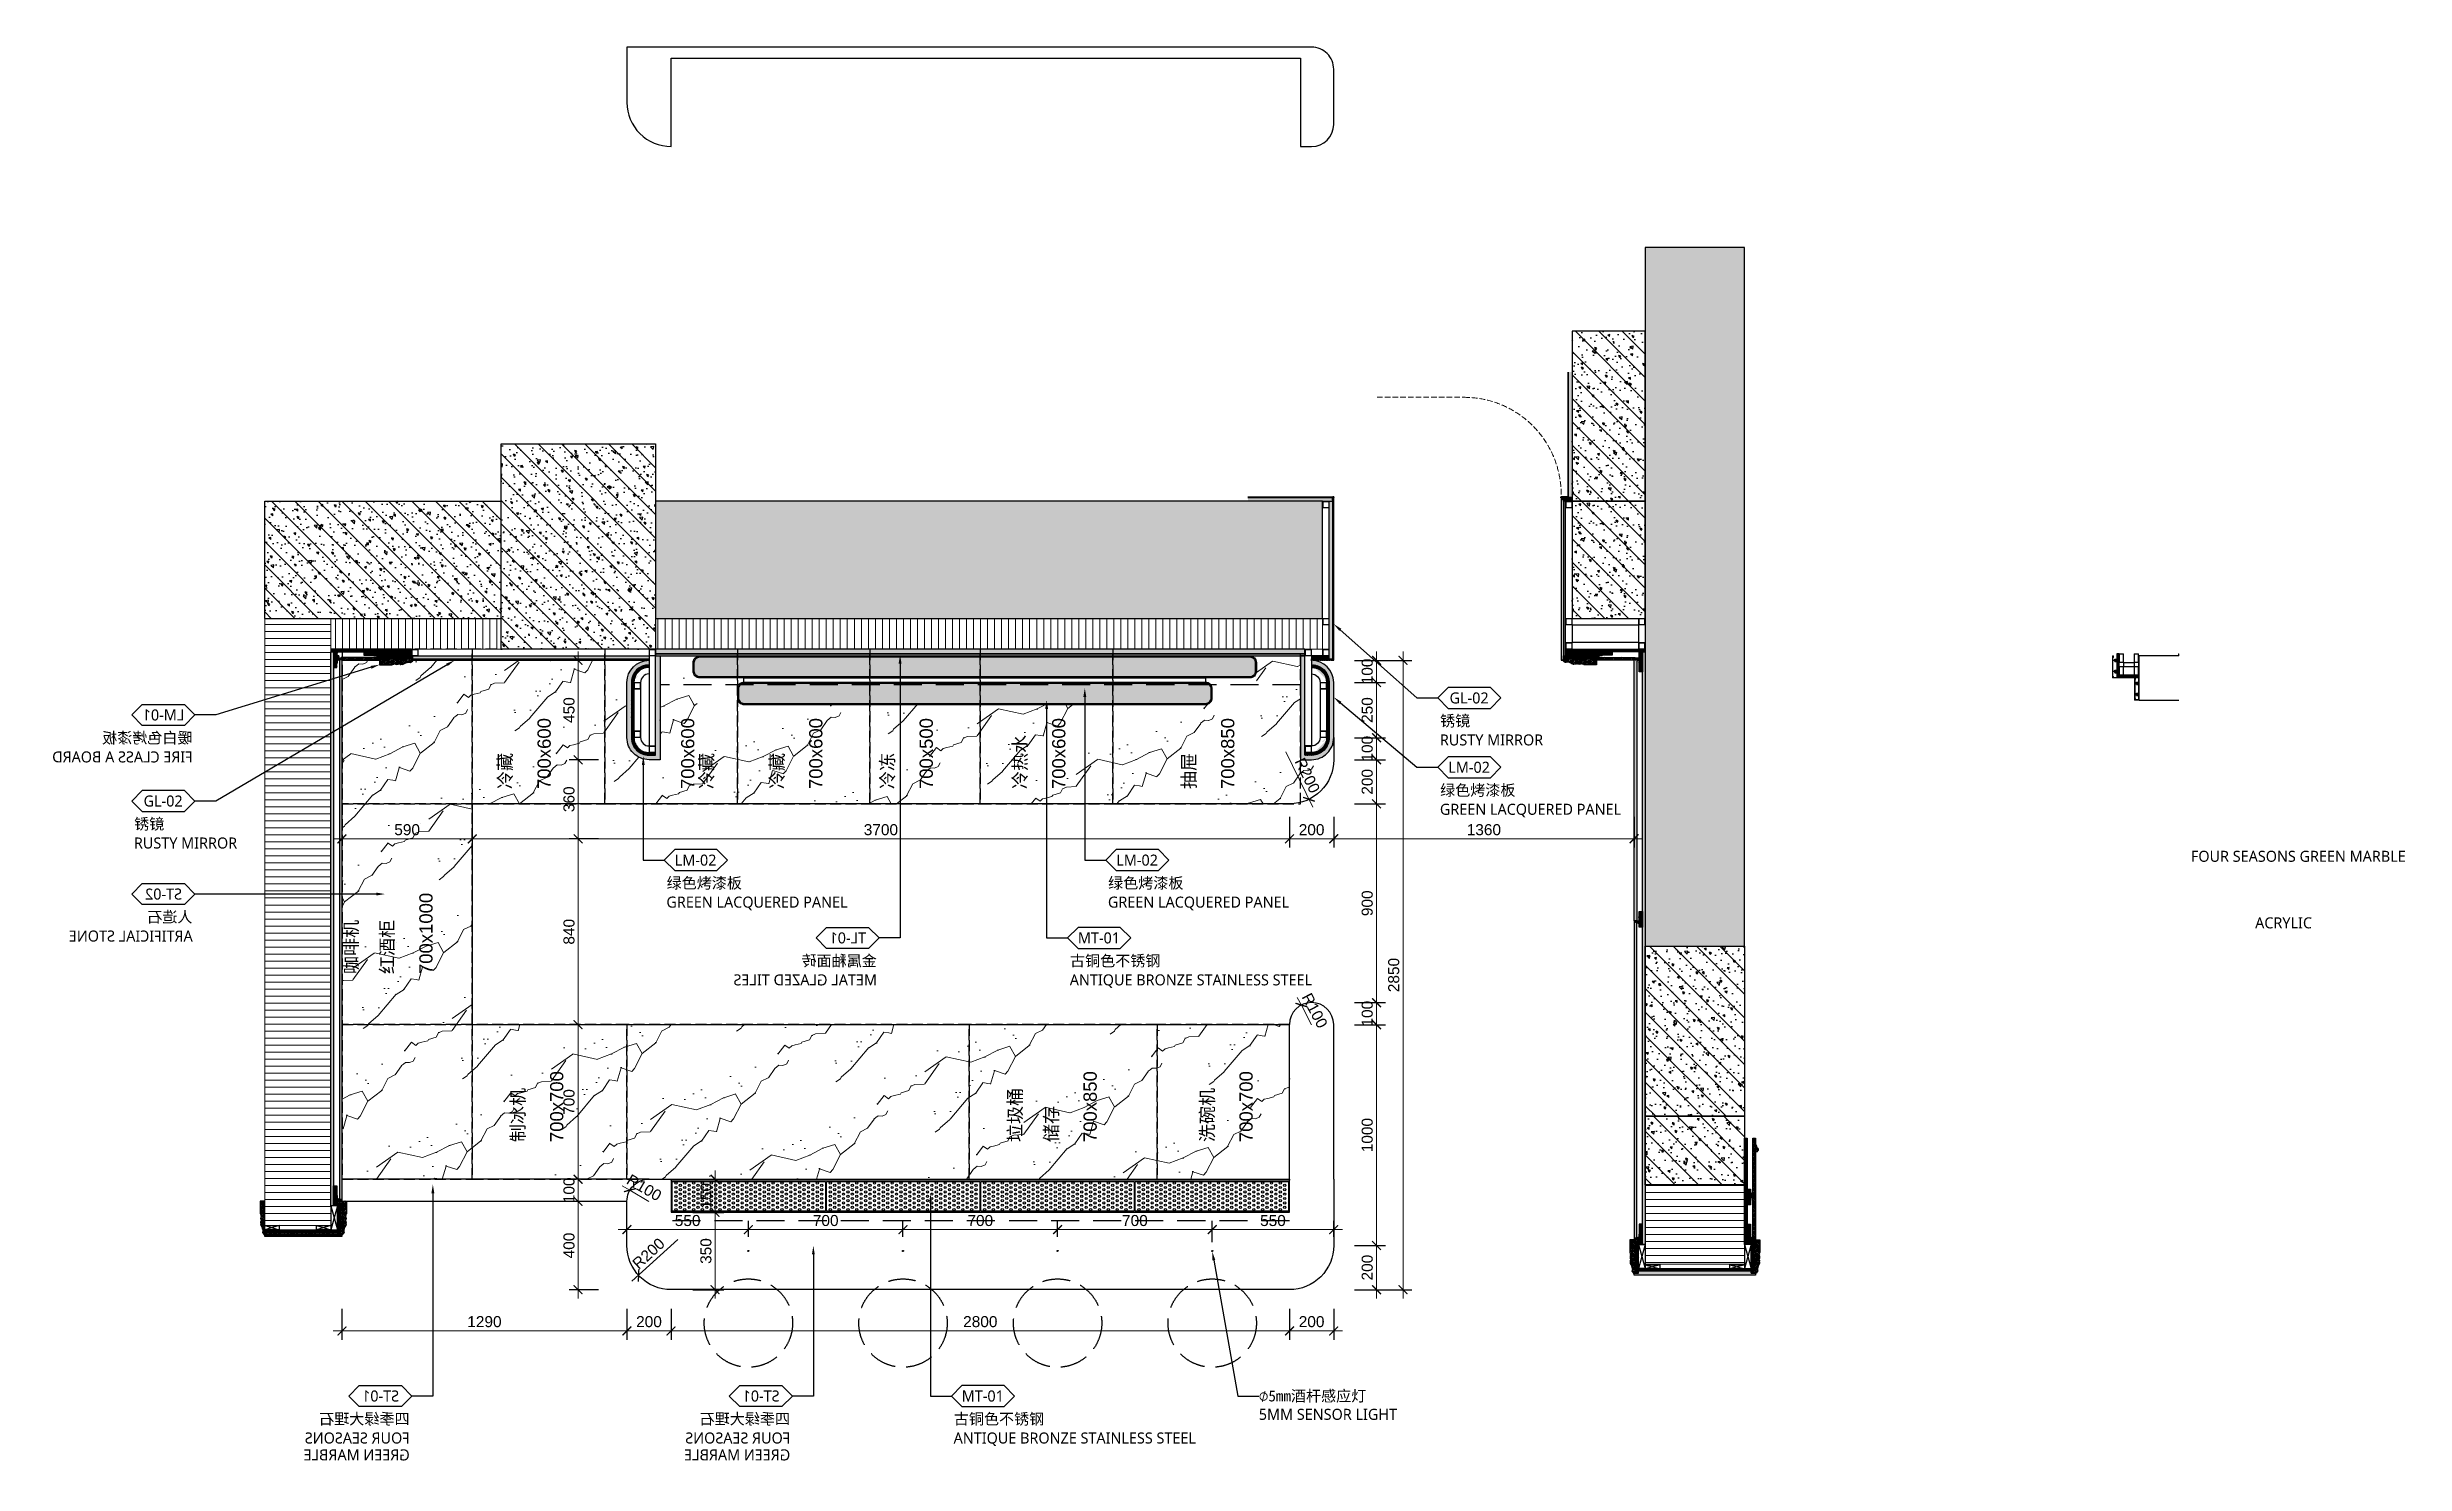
# Model space of a CAD drawing. Header units: millimetres. Extents: x 90086 to 135690, y -7745 to 15991.
# Drawn here: x 90103 to 100778, y 9575 to 15991 of the extents above; entities that cross this region are included whole.
import ezdxf
from ezdxf import colors
from ezdxf.entities.mleader import LeaderData, LeaderLine
from ezdxf.enums import TextEntityAlignment as Align
from ezdxf.math import Vec2, Vec3

# ---------------------------------------------------------------- set-up
doc = ezdxf.new("R2010")
doc.units = ezdxf.units.MM
doc.set_wipeout_variables(frame=1)
for name, pattern in [('ACAD_ISO02W100', [15, 12, -3]), ('DASH', [0.35, 0.25, -0.1]), ('DASHED', [19.05, 12.7, -6.35]), ('HIDDEN2', [0.1875, 0.125, -0.0625])]:
    doc.linetypes.add(name, pattern=pattern)
doc.layers.get('Defpoints').update_dxf_attribs({"color": 250})
for name, color, linetype, lineweight in [('_ACM-A-ANNO-DIMS', 2, 'Continuous', 13), ('_ACM-A-ANNO-DIMS @ 20', 2, 'Continuous', 13), ('_ACM-A-DETL-PATT', 8, 'Continuous', 0), ('_ACM-A-DETL-THIN', 2, 'Continuous', 9), ('_ACM-A-ELVE-HACH', 251, 'Continuous', 9), ('_ACM-A-HACH', 251, 'Continuous', 9), ('_ACM-A-WALL-HACH', 251, 'Continuous', 9), ('I-PL-WALL-FHINISH', 73, 'Continuous', 13), ('I-WALL', 6, 'Continuous', 13), ('IA10-16 Floor Detail$0$A-ELEV-HATC-8', 8, 'Continuous', 5)]:
    doc.layers.add(name, color=color, linetype=linetype, lineweight=lineweight)
for name, color, linetype in [('FURN', 1, 'Continuous'), ('I-DETL-LW01', 1, 'Continuous'), ('I-DETL-LW02', 2, 'Continuous'), ('I-DETL-LW251', 251, 'Continuous'), ('I-PL-FURN', 1, 'DASH'), ('I-PL-IDS-MILL', 40, 'Continuous'), ('I-PL-LIGHT', 1, 'HIDDEN2'), ('I-SECT-LW01', 1, 'Continuous'), ('I-SECT-LW02', 2, 'Continuous'), ('I-SECT-LW251-PATT', 251, 'Continuous'), ('PE-尺寸标注', 44, 'Continuous'), ('Structure【大样结构线】', 30, 'Continuous'), ('WALL TYPE$0$G-ANNO-NOTE-CH', 7, 'Continuous'), ('WALL TYPE$0$HATCH', 8, 'Continuous'), ('WALL TYPE$0$I-SECT-LW03', 3, 'Continuous')]:
    doc.layers.add(name, color=color, linetype=linetype)
doc.styles.add('Arial', font='ARIALUNI.ttf')
doc.styles.add('Arial_1', font='arial.ttf', dxfattribs={"height": 75})
doc.styles.add('WALL TYPE$0$Aecom Chinese', font='Microsoft YaHei.ttf')
doc.dimstyles.new('Aec-Arch-M-注释性', dxfattribs={"dimscale": 2, "dimtxt": 2.5, "dimasz": 2, "dimexe": 2, "dimexo": 2, "dimgap": 0.8, "dimtad": 1, "dimdec": 0, "dimrnd": 5, "dimzin": 3, "dimdsep": 46, "dimtxsty": 'Arial', "dimblk": 'WALL TYPE$0$_ArchTick', "dimcen": 2.5, "dimdle": 2, "dimclrd": 256, "dimclrt": 256, "dimazin": 2, "dimtfac": 0.75, "dimtdec": 0, "dimtix": 1, "dimtmove": 2, "dimatfit": 2, "dimfxl": 5, "dimfxlon": 1, "dimtolj": 1, "dimtzin": 0, "dimlwd": -1, "dimarcsym": 0})
pattern_1 = [(135, (-2690, -250), (-53.03301, -53.03301), []), (140, (-2690, -250), (9.41282, 107.58903), [11.25, -123.75]), (85, (-2690, -250), (-112.82882, -20.8127), [9, -99]), (190.4514, (-2689.22, -241.03), (-103.41593, 86.77641), [9.56103, -105.17132]), (136.1842, (-2720, -250), (24.82785, 160.08616), [16.875, -185.625]), (186.6356, (-2717.93, -236.66), (-146.11768, 140.1994), [14.34154, -157.75695]), (81.1842, (-2720, -250), (-146.1178, 140.1993), [13.5, -148.5]), (111, (-2712.5, -235), (60.39283, 89.53606), [11.25, -123.75]), (56, (-2712.5, -235), (-108.77251, 36.4973), [9, -99]), (161.4514, (-2707.47, -227.54), (-48.37957, 126.03339), [9.56103, -105.17132]), (127.5, (-2690, -250), (-49.934078, 1.823978), [0.75, -97.8, 0.75, -100.5, 0.75, -99.375]), (97.5, (-2690, -250), (-59.161757, 39.46043), [0.75, -57.3, 0.75, -95.55, 0.75, -37.875]), (57.5, (-2690, -283.45), (3.38323, 80.073365), [0.75, -37.5, 0.75, -117, 0.75, -155.25]), (47.5, (-2690, -298.45), (-15.015747, 87.477925), [0.75, -48.75, 0.75, -77.7, 0.75, -110.25])]
pattern_2 = [(180, (163728.132, -52695.57), (-2e-15, -31.75), [])]
pattern_3 = [(135, (104560.9937, -41970.3922), (-2.24506403, -2.24506403), []), (225, (104560.9937, -41970.3922), (-2.24506403, -6.73519209), [7.9375, -4.7625])]
pattern_4 = [(243.43495, (84879.471, 49890.843), (-20, 1e-09), [4.621368, -17.739311]), (220.601295, (84892.628, 49873.549), (-20, -2e-08), [4.158067, -88.037378]), (220.601295, (84882.628, 49853.549), (-20, -2e-08), [4.158067, -88.037378]), (220.601295, (84872.628, 49833.549), (-20, 1e-08), [4.158067, -88.037378]), (243.43495, (84889.618, 49893.638), (-20, 1e-09), [4.237008, -18.123672]), (230.19443, (84887.724, 49889.848), (-20, -8e-10), [2.24049, -75.862006]), (230.19443, (84877.724, 49869.848), (-20, -8e-10), [2.24049, -75.862006]), (230.19443, (84867.724, 49849.848), (-20, -8e-10), [2.24049, -75.862006]), (201.80141, (84886.289, 49888.127), (-20, 3e-08), [2.868712, -50.982936]), (213.690068, (84883.626, 49887.062), (-20, 1e-08), [2.521813, -33.5337]), (243.43495, (84881.527, 49885.663), (-20, 8e-09), [3.3552885, -19.005391]), (225, (84880.027, 49882.662), (-20, 7e-15), [2.717818, -53.850724]), (225, (84870.027, 49862.662), (-20, 7e-15), [2.717818, -53.850724]), (201.80141, (84878.105, 49880.74), (-20, 3e-08), [2.19237, -51.659278]), (243.43495, (84896.1, 49894.1), (-20, 8e-09), [7.1896, -15.17108]), (230.19443, (84892.884, 49887.67), (-20, -8e-10), [4.573562, -73.528935]), (230.19443, (84882.884, 49867.67), (-20, -8e-10), [4.573562, -73.528935]), (230.19443, (84872.884, 49847.67), (-20, -8e-10), [4.573562, -73.528935]), (213.690068, (84889.956, 49884.156), (-20, 1e-08), [2.2405595, -33.814953]), (195.945396, (84888.092, 49882.913), (-20, 1.45e-06), [3.5624845, -69.238614]), (213.690068, (84884.667, 49881.934), (-20, 1e-08), [4.0929665, -31.962546]), (230.19443, (84881.261, 49879.664), (-20, -8e-10), [5.197338, -72.90516]), (230.19443, (84871.261, 49859.664), (-20, -8e-10), [5.197338, -72.90516]), (230.19443, (84861.261, 49839.664), (-20, 3e-09), [5.197338, -72.90516]), (201.80141, (84877.934, 49875.6714), (-20, 3e-08), [5.7145015, -48.137147]), (230.19443, (84897.404, 49886.71), (-20, -8e-10), [5.214067, -72.88843]), (230.19443, (84887.404, 49866.71), (-20, -8e-10), [5.214067, -72.88843]), (230.19443, (84877.404, 49846.71), (-20, -8e-10), [5.214067, -72.88843]), (213.690068, (84894.066, 49882.704), (-20, 1e-08), [4.838075, -31.217438]), (206.56505, (84890.041, 49880.02), (-20, -1e-09), [7.98596, -81.456759]), (206.56505, (84880.041, 49860.02), (-20, -1e-09), [7.98596, -81.456759]), (220.601295, (84882.898, 49876.449), (-20, -2e-08), [4.3193, -87.876143]), (220.601295, (84872.898, 49856.449), (-20, -2e-08), [4.3193, -87.876143]), (220.601295, (84862.898, 49836.449), (-20, -2e-08), [4.3193, -87.876143]), (213.690068, (84896.07, 49879.926), (-20, 1e-08), [2.735792, -33.319722]), (206.56505, (84893.793, 49878.408), (-20, -8e-09), [7.158076, -82.284643]), (206.56505, (84883.793, 49858.408), (-20, 8e-08), [7.158076, -82.284643]), (220.601295, (84887.391, 49875.207), (-20, -2e-08), [1.700823, -90.494622]), (220.601295, (84877.391, 49855.207), (-20, -2e-08), [1.700823, -90.494622]), (220.601295, (84867.391, 49835.207), (-20, -2e-08), [1.700823, -90.494622])]
pattern_5 = [(225, (146516.1987, 22032.884), (2.24506403, -2.24506403), []), (315, (146516.1987, 22032.884), (6.73519209, -2.24506403), [7.9375, -4.7625])]
pattern_6 = [(135, (95933.1323, 13214.429), (-10.0000408, 5.0000204), [7.071097, -7.071096]), (45, (95923.1323, 13214.429), (10.0000405, 5.0000207), [7.071097, -7.071096])]
pattern_7 = [(315, (95908.1322, 12784.4228), (2.245064, 2.245064), []), (45, (95908.1322, 12784.4228), (2.245064, 6.735192), [7.9375, -4.7625])]
pattern_8 = [(63.43495, (104578.927, -41969.526), (20, -1e-09), [4.621368, -17.7393114]), (40.601295, (104565.77, -41952.232), (20, 2e-08), [4.158066, -88.037378]), (40.601295, (104575.77, -41932.232), (20, 2e-08), [4.158066, -88.037378]), (40.601295, (104585.77, -41912.232), (20, -1e-08), [4.158066, -88.037378]), (63.43495, (104568.78, -41972.32), (20, -1e-09), [4.237008, -18.123672]), (50.19443, (104570.674, -41968.531), (20, 8e-10), [2.24049, -75.862006]), (50.19443, (104580.674, -41948.531), (20, 8e-10), [2.24049, -75.862006]), (50.19443, (104590.674, -41928.531), (20, 8e-10), [2.24049, -75.862006]), (21.80141, (104572.109, -41966.81), (20, -3e-08), [2.868712, -50.982936]), (33.690068, (104574.772, -41965.744), (20, -1e-08), [2.521813, -33.5337]), (63.43495, (104576.87, -41964.345), (20, -8e-09), [3.3552885, -19.005391]), (45, (104578.371, -41961.344), (20, 1e-15), [2.717818, -53.850724]), (45, (104588.371, -41941.344), (20, 1e-15), [2.717818, -53.850724]), (21.80141, (104580.293, -41959.4226), (20, -3e-08), [2.19237, -51.659278]), (63.43495, (104562.298, -41972.783), (20, -8e-09), [7.1896, -15.17108]), (50.19443, (104565.514, -41966.352), (20, 8e-10), [4.573562, -73.528935]), (50.19443, (104575.514, -41946.352), (20, 8e-10), [4.573562, -73.528935]), (50.19443, (104585.514, -41926.352), (20, 8e-10), [4.573562, -73.528935]), (33.690068, (104568.442, -41962.839), (20, -1e-08), [2.2405595, -33.8149534]), (15.945396, (104570.306, -41961.596), (20, -1.45e-06), [3.5624845, -69.2386145]), (33.690068, (104573.731, -41960.617), (20, -1e-08), [4.0929665, -31.962546]), (50.19443, (104577.137, -41958.347), (20, 8e-10), [5.197338, -72.90516]), (50.19443, (104587.137, -41938.347), (20, 8e-10), [5.197338, -72.90516]), (50.19443, (104597.137, -41918.347), (20, -3e-09), [5.197338, -72.90516]), (21.80141, (104580.464, -41954.354), (20, -3e-08), [5.7145015, -48.137147]), (50.19443, (104560.994, -41965.392), (20, 8e-10), [5.214067, -72.88843]), (50.19443, (104570.994, -41945.392), (20, 8e-10), [5.214067, -72.88843]), (50.19443, (104580.994, -41925.392), (20, 8e-10), [5.214067, -72.88843]), (33.690068, (104564.332, -41961.387), (20, -1e-08), [4.838075, -31.217438]), (26.565051, (104568.357, -41958.703), (20, 1e-09), [7.98596, -81.456759]), (26.565051, (104578.357, -41938.703), (20, 1e-09), [7.98596, -81.456759]), (40.601295, (104575.5, -41955.132), (20, 2e-08), [4.319301, -87.876143]), (40.601295, (104585.5, -41935.132), (20, 2e-08), [4.319301, -87.876143]), (40.601295, (104595.5, -41915.132), (20, 2e-08), [4.319301, -87.876143]), (33.690068, (104562.328, -41958.608), (20, -1e-08), [2.735792, -33.319722]), (26.565051, (104564.605, -41957.091), (20, 8e-09), [7.158076, -82.284643]), (26.565051, (104574.605, -41937.091), (20, -8e-08), [7.158076, -82.284643]), (40.601295, (104571.007, -41953.89), (20, 2e-08), [1.700823, -90.494622]), (40.601295, (104581.007, -41933.89), (20, 2e-08), [1.700823, -90.494622]), (40.601295, (104591.007, -41913.89), (20, 2e-08), [1.700823, -90.494622])]
pattern_9 = [(135, (98941.522, -41970.3922), (-2.24506403, -2.24506403), []), (225, (98941.522, -41970.3922), (-2.24506403, -6.73519209), [7.9375, -4.7625])]

msp = doc.modelspace()

# ---------------------------------------------------------------- texts
at = {"transparency": 16777216, "style": 'WALL TYPE$0$Aecom Chinese'}
msp.add_text('FOUR SEASONS GREEN MARBLE', height=50, dxfattribs=at).set_placement((99808.9, 12301.8))
at = {"transparency": 16777216, "insert": (100099.9, 12050.4), "char_height": 50, "width": 433.125, "attachment_point": 1, "style": 'WALL TYPE$0$Aecom Chinese'}
msp.add_mtext('ACRYLIC', dxfattribs=at)

# ---------------------------------------------------------------- blocks, each defined once
blk = doc.blocks.new('海龙_1215173755')
at = {"layer": 'WALL TYPE$0$HATCH', "ltscale": 2}
h = blk.add_hatch(dxfattribs=at)
h.set_pattern_fill('ANSI32', color=256, scale=0.5)
h.set_pattern_definition([(45, (-39299.698, -12402.6693), (-3.36759605, 3.36759605), []), (45, (-39297.453, -12402.6693), (-3.36759605, 3.36759605), [])])
edge = h.paths.add_edge_path()
edge.add_line((2, -7), (2, 11))
edge.add_line((2, 11), (-3, 11))
edge.add_arc((-3, 9), 2, 90, 201.2139)
edge.add_arc((-6, 6), 2.97, -243.0808, 63.0808, ccw=False)
edge.add_arc((-9, 9), 2, 338.7861, 450)
edge.add_line((-9, 11), (-23, 11))
edge.add_line((-23, 11), (-23, 9))
edge.add_line((-23, 9), (-9, 9))
edge.add_arc((-6, 6), 4.51, 135.3033, 404.6967)
edge.add_line((-3, 9), (0, 9))
edge.add_line((0, 9), (0, -4))
edge.add_line((0, -4), (0, -5))
edge.add_line((0, -5), (-6, -5))
edge.add_line((-6, -5), (-6, -7))
edge.add_line((-6, -7), (2, -7))
at = {"color": 1, "linetype": 'Continuous', "lineweight": 15}
blk.add_lwpolyline([(2, -7), (2, 11), (-3, 11, 0.527318), (-5, 9, -4.178276), (-7, 9, 0.527318), (-9, 11), (-23, 11), (-23, 9), (-9, 9, 2.396256), (-3, 9), (0, 9), (0, -4), (0, -5), (-6, -5), (-6, -7)], format="xyb", close=True, dxfattribs=at)
at = {"color": 1, "linetype": 'Continuous', "lineweight": 15, "elevation": 8}
blk.add_lwpolyline([(-17, 24), (-17, 9), (-15, 9), (-15, 24)], close=True, dxfattribs=at)
blk = doc.blocks.new('A$C4abdce61')
at = {"layer": '_ACM-A-DETL-PATT'}
for points in [[(1.5, 0), (28.5, 0, 0.41421356), (30, 1.5), (30, 28.5, 0.41421356), (28.5, 30), (1.5, 30, 0.41421356), (0, 28.5), (0, 1.5, 0.41421356)], [(3.75, 2.25), (26.25, 2.25, 0.41421356), (27.75, 3.75), (27.75, 26.25, 0.41421356), (26.25, 27.75), (3.75, 27.75, 0.41421356), (2.25, 26.25), (2.25, 3.75, 0.41421356)]]:
    blk.add_lwpolyline(points, format="xyb", close=True, dxfattribs=at)
blk = doc.blocks.new('海龙_1215174788')
at = {"layer": 'I-DETL-LW01'}
for p, q in [((-55, 0), (55, -30)), ((-55, -30), (55, 0))]:
    blk.add_line(p, q, dxfattribs=at)
blk.add_lwpolyline([(55, -30), (-55, -30), (-55, 0), (55, 0), (55, -30)], close=True, dxfattribs=at)
blk = doc.blocks.new('K_01')
at = {"layer": 'I-DETL-LW01'}
for p, q in [((-9, 0), (9, -66)), ((-9, -66), (9, 0))]:
    blk.add_line(p, q, dxfattribs=at)
blk.add_lwpolyline([(9, -66), (-9, -66), (-9, 0), (9, 0), (9, -66)], close=True, dxfattribs=at)
blk = doc.blocks.new('K_18')
at = {"layer": 'I-DETL-LW01'}
for p, q in [((33, 0), (-33, -20)), ((-33, 0), (33, -20))]:
    blk.add_line(p, q, dxfattribs=at)
blk.add_lwpolyline([(-33, -20), (-33, 0), (33, 0), (33, -20), (-33, -20)], close=True, dxfattribs=at)
blk = doc.blocks.new('K_23')
at = {"layer": 'I-DETL-LW251'}
h = blk.add_hatch(dxfattribs=at)
h.set_pattern_fill('ANSI38', color=250, angle=-180)
h.set_pattern_definition([(225, (39382.281, 12629.7715), (2.24506403, -2.24506403), []), (315, (39382.281, 12629.7715), (6.7351921, -2.24506403), [7.9375, -4.7625])])
h.paths.add_polyline_path([(-50, -205), (-60, -205), (-60, -360), (-50, -360)])
h.paths.add_polyline_path([(-50, -20), (-60, -20), (-60, -205), (-50, -205)])
h = blk.add_hatch(dxfattribs=at)
h.set_pattern_fill('ANSI38', color=250, angle=-270)
h.set_pattern_definition([(135, (39382.281, 12570.7274), (-2.24506403, -2.24506403), []), (225, (39382.281, 12570.7274), (-2.24506403, -6.7351921), [7.9375, -4.7625])])
h.paths.add_polyline_path([(-50, -350), (60, -350), (60, -360), (-50, -360)])
at = {"layer": 'PE-尺寸标注'}
h = blk.add_hatch(dxfattribs=at)
h.set_pattern_fill('木纹面1', color=250, scale=5, angle=-270, style=0, pattern_type=2)
h.set_pattern_definition([(153.434949, (-140730.957, -13601.318), (1e-09, 20), [4.6213684, -17.7393114]), (130.601295, (-140748.251, -13614.475), (-2e-08, 20), [4.1580665, -88.037378]), (130.601295, (-140768.251, -13604.475), (-2e-08, 20), [4.1580665, -88.037378]), (130.601295, (-140788.251, -13594.475), (1e-08, 20), [4.1580665, -88.037378]), (153.434949, (-140728.162, -13611.466), (1e-09, 20), [4.2370078, -18.123672]), (140.194429, (-140731.952, -13609.57), (-8e-10, 20), [2.2404905, -75.862006]), (140.194429, (-140751.952, -13599.57), (-8e-10, 20), [2.2404905, -75.862006]), (140.194429, (-140771.952, -13589.57), (-8e-10, 20), [2.2404905, -75.862006]), (111.8014095, (-140733.673, -13608.136), (3e-08, 20), [2.8687121, -50.982936]), (123.6900675, (-140734.738, -13605.473), (1e-08, 20), [2.521813, -33.5336997]), (153.434949, (-140736.137, -13603.375), (8e-09, 20), [3.3552885, -19.005391]), (135, (-140739.138, -13601.874), (1e-14, 20), [2.717818, -53.8507243]), (135, (-140759.138, -13591.874), (1e-14, 20), [2.717818, -53.8507243]), (111.8014095, (-140741.06, -13599.952), (3e-08, 20), [2.19237, -51.659278]), (153.434949, (-140727.7, -13617.947), (8e-09, 20), [7.1896, -15.17108]), (140.194429, (-140734.13, -13614.731), (-8e-10, 20), [4.573562, -73.528935]), (140.194429, (-140754.13, -13604.731), (-8e-10, 20), [4.573562, -73.528935]), (140.194429, (-140774.13, -13594.731), (-8e-10, 20), [4.573562, -73.528935]), (123.6900675, (-140737.644, -13611.803), (1e-08, 20), [2.2405595, -33.8149534]), (105.945396, (-140738.887, -13609.939), (1.45e-06, 20), [3.5624845, -69.2386145]), (123.6900675, (-140739.865, -13606.514), (1e-08, 20), [4.0929665, -31.9625462]), (140.194429, (-140742.136, -13603.108), (-8e-10, 20), [5.197338, -72.905159]), (140.194429, (-140762.136, -13593.108), (-8e-10, 20), [5.197338, -72.905159]), (140.194429, (-140782.136, -13583.108), (3e-09, 20), [5.197338, -72.905159]), (111.8014095, (-140746.1286, -13599.781), (3e-08, 20), [5.7145015, -48.137147]), (140.194429, (-140735.09, -13619.251), (-8e-10, 20), [5.214067, -72.88843]), (140.194429, (-140755.09, -13609.251), (-8e-10, 20), [5.214067, -72.88843]), (140.194429, (-140775.09, -13599.251), (-8e-10, 20), [5.214067, -72.88843]), (123.6900675, (-140739.096, -13615.913), (1e-08, 20), [4.838075, -31.2174377]), (116.565051, (-140741.78, -13611.888), (-1e-09, 20), [7.98596, -81.456759]), (116.565051, (-140761.78, -13601.888), (-1e-09, 20), [7.98596, -81.456759]), (130.601295, (-140745.351, -13604.745), (-2e-08, 20), [4.319301, -87.876143]), (130.601295, (-140765.351, -13594.745), (-2e-08, 20), [4.319301, -87.876143]), (130.601295, (-140785.351, -13584.745), (-2e-08, 20), [4.319301, -87.876143]), (123.6900675, (-140741.874, -13617.917), (1e-08, 20), [2.7357916, -33.319722]), (116.565051, (-140743.392, -13615.64), (-8e-09, 20), [7.158076, -82.284643]), (116.565051, (-140763.392, -13605.64), (8e-08, 20), [7.158076, -82.284643]), (130.601295, (-140746.593, -13609.238), (-2e-08, 20), [1.700823, -90.4946216]), (130.601295, (-140766.593, -13599.238), (-2e-08, 20), [1.700823, -90.4946216]), (130.601295, (-140786.593, -13589.238), (-2e-08, 20), [1.700823, -90.4946216])])
edge = h.paths.add_edge_path()
edge.add_line((-65, -20), (60, -20))
edge.add_line((60, -20), (60, -20))
edge.add_line((60, -20), (80, -20))
edge.add_line((80, -20), (80, 0))
edge.add_line((80, 0), (23, 0))
edge.add_arc((19, 1), 4.26, 260.8861, 343.7626, ccw=False)
edge.add_arc((16, -5), 2.88, 48.9864, 176.76)
edge.add_arc((2, -24), 22.6, 58.2028, 121.7947)
edge.add_arc((-14, -6), 4.1, 9.3845, 139.2343)
edge.add_arc((-23, -13), 11.8, 60.5974, 123.6714)
edge.add_arc((-55, 29), 41, 265.8404, 308.0152, ccw=False)
edge.add_arc((-61, -13), 3.08, 20.575, 178.5813)
edge.add_line((-64, -13), (-66, -13))
edge.add_arc((-71, -11), 4.77, 280.7646, 339.5436, ccw=False)
edge.add_line((-70, -16), (-70, -30))
edge.add_line((-70, -30), (-65, -30))
edge.add_line((-65, -30), (-65, -20))
h = blk.add_hatch(dxfattribs=at)
h.set_pattern_fill('木纹面1', color=250, scale=5, angle=-270, style=0, pattern_type=2)
h.set_pattern_definition([(153.43495, (39381.414, 12647.705), (1e-09, 20), [4.621368, -17.739311]), (130.601295, (39364.12, 12634.548), (-2e-08, 20), [4.158067, -88.037378]), (130.601295, (39344.12, 12644.548), (-2e-08, 20), [4.158067, -88.037378]), (130.601295, (39324.12, 12654.548), (1e-08, 20), [4.158067, -88.037378]), (153.43495, (39384.21, 12637.557), (1e-09, 20), [4.237008, -18.123672]), (140.19443, (39380.42, 12639.452), (-8e-10, 20), [2.24049, -75.862006]), (140.19443, (39360.42, 12649.452), (-8e-10, 20), [2.24049, -75.862006]), (140.19443, (39340.42, 12659.452), (-8e-10, 20), [2.24049, -75.862006]), (111.80141, (39378.6984, 12640.8865), (3e-08, 20), [2.868712, -50.982936]), (123.690068, (39377.633, 12643.55), (1e-08, 20), [2.521813, -33.5337]), (153.43495, (39376.234, 12645.648), (8e-09, 20), [3.3552885, -19.005391]), (135, (39373.233, 12647.149), (1e-14, 20), [2.717818, -53.850724]), (135, (39353.233, 12657.149), (1e-14, 20), [2.717818, -53.850724]), (111.80141, (39371.311, 12649.0706), (3e-08, 20), [2.19237, -51.659278]), (153.43495, (39384.671, 12631.076), (8e-09, 20), [7.1896, -15.17108]), (140.19443, (39378.241, 12634.292), (-8e-10, 20), [4.573562, -73.528935]), (140.19443, (39358.241, 12644.292), (-8e-10, 20), [4.573562, -73.528935]), (140.19443, (39338.241, 12654.292), (-8e-10, 20), [4.573562, -73.528935]), (123.690068, (39374.727, 12637.219), (1e-08, 20), [2.2405595, -33.814953]), (105.945396, (39373.4845, 12639.0837), (1.45e-06, 20), [3.5624845, -69.238614]), (123.690068, (39372.506, 12642.509), (1e-08, 20), [4.0929665, -31.962546]), (140.19443, (39370.235, 12645.915), (-8e-10, 20), [5.197338, -72.90516]), (140.19443, (39350.235, 12655.915), (-8e-10, 20), [5.197338, -72.90516]), (140.19443, (39330.235, 12665.915), (3e-09, 20), [5.197338, -72.90516]), (111.80141, (39366.243, 12649.242), (3e-08, 20), [5.7145015, -48.137147]), (140.19443, (39377.281, 12629.771), (-8e-10, 20), [5.214067, -72.88843]), (140.19443, (39357.281, 12639.771), (-8e-10, 20), [5.214067, -72.88843]), (140.19443, (39337.281, 12649.771), (-8e-10, 20), [5.214067, -72.88843]), (123.690068, (39373.275, 12633.109), (1e-08, 20), [4.838075, -31.217438]), (116.56505, (39370.592, 12637.135), (-1e-09, 20), [7.98596, -81.456759]), (116.56505, (39350.592, 12647.135), (-1e-09, 20), [7.98596, -81.456759]), (130.601295, (39367.02, 12644.278), (-2e-08, 20), [4.3193, -87.876143]), (130.601295, (39347.02, 12654.278), (-2e-08, 20), [4.3193, -87.876143]), (130.601295, (39327.02, 12664.278), (-2e-08, 20), [4.3193, -87.876143]), (123.690068, (39370.497, 12631.106), (1e-08, 20), [2.735792, -33.319722]), (116.56505, (39368.9795, 12633.3825), (-8e-09, 20), [7.158076, -82.284643]), (116.56505, (39348.9795, 12643.3825), (8e-08, 20), [7.158076, -82.284643]), (130.601295, (39365.778, 12639.785), (-2e-08, 20), [1.700823, -90.494622]), (130.601295, (39345.778, 12649.785), (-2e-08, 20), [1.700823, -90.494622]), (130.601295, (39325.778, 12659.785), (-2e-08, 20), [1.700823, -90.494622])])
h.paths.add_polyline_path([(-60, -205), (-80, -205), (-80, -370), (-70, -370), (-70, -350), (-65, -350), (-65, -360), (-60, -360)])
h.paths.add_polyline_path([(-70, -20), (-80, -20), (-80, -205), (-60, -205), (-60, -10), (-65, -10), (-65, -20), (-70, -20)])
h = blk.add_hatch(dxfattribs=at)
h.set_pattern_fill('木纹面1', color=250, scale=5, angle=-270, style=0, pattern_type=2)
h.set_pattern_definition([(153.43495, (39381.414, 12588.66), (1e-09, 20), [4.621368, -17.739311]), (130.601295, (39364.12, 12575.504), (-2e-08, 20), [4.158067, -88.037378]), (130.601295, (39344.12, 12585.504), (-2e-08, 20), [4.158067, -88.037378]), (130.601295, (39324.12, 12595.504), (1e-08, 20), [4.158067, -88.037378]), (153.43495, (39384.21, 12578.513), (1e-09, 20), [4.237008, -18.123672]), (140.19443, (39380.42, 12580.408), (-8e-10, 20), [2.24049, -75.862006]), (140.19443, (39360.42, 12590.408), (-8e-10, 20), [2.24049, -75.862006]), (140.19443, (39340.42, 12600.408), (-8e-10, 20), [2.24049, -75.862006]), (111.80141, (39378.6984, 12581.8424), (3e-08, 20), [2.868712, -50.982936]), (123.690068, (39377.633, 12584.506), (1e-08, 20), [2.521813, -33.5337]), (153.43495, (39376.234, 12586.604), (8e-09, 20), [3.3552885, -19.005391]), (135, (39373.233, 12588.105), (1e-14, 20), [2.717818, -53.850724]), (135, (39353.233, 12598.105), (1e-14, 20), [2.717818, -53.850724]), (111.80141, (39371.311, 12590.0265), (3e-08, 20), [2.19237, -51.659278]), (153.43495, (39384.671, 12572.032), (8e-09, 20), [7.1896, -15.17108]), (140.19443, (39378.241, 12575.247), (-8e-10, 20), [4.573562, -73.528935]), (140.19443, (39358.241, 12585.247), (-8e-10, 20), [4.573562, -73.528935]), (140.19443, (39338.241, 12595.247), (-8e-10, 20), [4.573562, -73.528935]), (123.690068, (39374.727, 12578.175), (1e-08, 20), [2.2405595, -33.814953]), (105.945396, (39373.4845, 12580.0396), (1.45e-06, 20), [3.5624845, -69.238614]), (123.690068, (39372.506, 12583.465), (1e-08, 20), [4.0929665, -31.962546]), (140.19443, (39370.235, 12586.87), (-8e-10, 20), [5.197338, -72.90516]), (140.19443, (39350.235, 12596.87), (-8e-10, 20), [5.197338, -72.90516]), (140.19443, (39330.235, 12606.87), (3e-09, 20), [5.197338, -72.90516]), (111.80141, (39366.243, 12590.198), (3e-08, 20), [5.7145015, -48.137147]), (140.19443, (39377.281, 12570.727), (-8e-10, 20), [5.214067, -72.88843]), (140.19443, (39357.281, 12580.727), (-8e-10, 20), [5.214067, -72.88843]), (140.19443, (39337.281, 12590.727), (-8e-10, 20), [5.214067, -72.88843]), (123.690068, (39373.275, 12574.065), (1e-08, 20), [4.838075, -31.217438]), (116.56505, (39370.592, 12578.091), (-1e-09, 20), [7.98596, -81.456759]), (116.56505, (39350.592, 12588.091), (-1e-09, 20), [7.98596, -81.456759]), (130.601295, (39367.02, 12585.234), (-2e-08, 20), [4.3193, -87.876143]), (130.601295, (39347.02, 12595.234), (-2e-08, 20), [4.3193, -87.876143]), (130.601295, (39327.02, 12605.234), (-2e-08, 20), [4.3193, -87.876143]), (123.690068, (39370.497, 12572.062), (1e-08, 20), [2.735792, -33.319722]), (116.56505, (39368.9795, 12574.338), (-8e-09, 20), [7.158076, -82.284643]), (116.56505, (39348.9795, 12584.338), (8e-08, 20), [7.158076, -82.284643]), (130.601295, (39365.778, 12580.741), (-2e-08, 20), [1.700823, -90.494622]), (130.601295, (39345.778, 12590.741), (-2e-08, 20), [1.700823, -90.494622]), (130.601295, (39325.778, 12600.741), (-2e-08, 20), [1.700823, -90.494622])])
edge = h.paths.add_edge_path()
edge.add_line((-65, -360), (60, -360))
edge.add_line((60, -360), (60, -347))
edge.add_line((60, -347), (80, -347))
edge.add_line((80, -347), (80, -390))
edge.add_line((80, -390), (23, -390))
edge.add_arc((19, -391), 4.26, 16.2374, 99.1139)
edge.add_arc((16, -385), 2.88, -176.76, -48.9864, ccw=False)
edge.add_arc((2, -366), 22.6, -121.7947, -58.2028, ccw=False)
edge.add_arc((-14, -384), 4.1, -139.2343, -9.3845, ccw=False)
edge.add_arc((-23, -377), 11.8, -123.6714, -60.5974, ccw=False)
edge.add_arc((-55, -419), 41, 51.9848, 94.1596)
edge.add_arc((-61, -377), 3.08, -178.5813, -20.575, ccw=False)
edge.add_line((-64, -377), (-66, -377))
edge.add_arc((-71, -379), 4.77, 20.4564, 79.2354)
edge.add_line((-70, -374), (-70, -350))
edge.add_line((-70, -350), (-65, -350))
edge.add_line((-65, -350), (-65, -360))
at = {"layer": 'I-DETL-LW01'}
for points in [[(-60, -205), (-60, -20), (-50, -20), (-50, -205)], [(-50, -205), (-50, -360), (-60, -360), (-60, -205)]]:
    blk.add_lwpolyline(points, dxfattribs=at)
blk.add_lwpolyline([(-50, -350), (60, -350), (60, -360), (-50, -360)], close=True, dxfattribs=at)
at = {"layer": 'I-DETL-LW02'}
for points in [[(-65, -20), (60, -20), (60, -20), (80, -20), (80, 0), (23, 0, -0.37825), (18, -3, 0.623496), (13, -5, 0.284819), (-10, -5, 0.636149), (-18, -3, 0.282378), (-30, -3, -0.186128), (-58, -12, 0.824383), (-64, -13), (-66, -13, -0.262247), (-70, -16), (-70, -30), (-65, -30), (-65, -20)], [(-65, -360), (60, -360), (60, -347), (80, -347), (80, -390), (23, -390, 0.37825), (18, -387, -0.623496), (13, -385, -0.284819), (-10, -385, -0.636149), (-18, -387, -0.282378), (-30, -387, 0.186128), (-58, -378, -0.824383), (-64, -377), (-66, -377, 0.262247), (-70, -374), (-70, -350), (-65, -350), (-65, -360)]]:
    blk.add_lwpolyline(points, format="xyb", dxfattribs=at)
for points in [[(-80, -205), (-80, -20), (-70, -20), (-70, -30), (-65, -30), (-65, -20), (-60, -20), (-60, -205)], [(-60, -205), (-60, -360), (-65, -360), (-65, -350), (-70, -350), (-70, -370), (-80, -370), (-80, -205)]]:
    blk.add_lwpolyline(points, dxfattribs=at)
at = {"rotation": 270}
for p in [(-30, -53), (-30, -287)]:
    blk.add_blockref('K_18', p, dxfattribs=at)
at = {"layer": 'I-DETL-LW01', "xscale": -1}
blk.add_blockref('海龙_1215174788', (5, -320), dxfattribs=at)
blk = doc.blocks.new('WALL TYPE$0$_ArchTick')
at = {"color": 0, "linetype": 'ByBlock', "const_width": 0.15}
blk.add_lwpolyline([(-0.5, -0.5), (0.5, 0.5)], dxfattribs=at)
blk = doc.blocks.new('*D178')
at = {"layer": '_ACM-A-ANNO-DIMS', "color": 0, "lineweight": -2, "transparency": 16777216}
for p, q in [((91438, 12506), (91438, 12366)), ((92028, 12506), (92028, 12366))]:
    blk.add_line(p, q, dxfattribs=at)
at = {"layer": '_ACM-A-ANNO-DIMS', "transparency": 16777216}
blk.add_line((92068, 12406), (91398, 12406), dxfattribs=at)
at = {"layer": 'Defpoints', "color": 0, "transparency": 16777216}
for p in [(91438, 12564), (92028, 12564), (91438, 12406)]:
    blk.add_point(p, dxfattribs=at)
at = {"layer": '_ACM-A-ANNO-DIMS', "transparency": 16777216, "xscale": 40, "yscale": 40, "zscale": 40, "rotation": 180}
blk.add_blockref('WALL TYPE$0$_ArchTick', (91438, 12406), dxfattribs=at)
at = {"layer": '_ACM-A-ANNO-DIMS', "transparency": 16777216, "xscale": 40, "yscale": 40, "zscale": 40}
blk.add_blockref('WALL TYPE$0$_ArchTick', (92028, 12406), dxfattribs=at)
at = {"layer": '_ACM-A-ANNO-DIMS', "transparency": 16777216, "insert": (91733, 12447), "char_height": 50, "attachment_point": 5, "style": 'Arial'}
blk.add_mtext('\\A1;590', dxfattribs=at)
blk = doc.blocks.new('*D179')
at = {"layer": '_ACM-A-ANNO-DIMS', "color": 0, "lineweight": -2, "transparency": 16777216}
for p, q in [((92028, 12506), (92028, 12366)), ((95728, 12506), (95728, 12366))]:
    blk.add_line(p, q, dxfattribs=at)
at = {"layer": '_ACM-A-ANNO-DIMS', "transparency": 16777216}
blk.add_line((95768, 12406), (91988, 12406), dxfattribs=at)
at = {"layer": 'Defpoints', "color": 0, "transparency": 16777216}
for p in [(92028, 12564), (95728, 12564), (92028, 12406)]:
    blk.add_point(p, dxfattribs=at)
at = {"layer": '_ACM-A-ANNO-DIMS', "transparency": 16777216, "xscale": 40, "yscale": 40, "zscale": 40, "rotation": 180}
blk.add_blockref('WALL TYPE$0$_ArchTick', (92028, 12406), dxfattribs=at)
at = {"layer": '_ACM-A-ANNO-DIMS', "transparency": 16777216, "xscale": 40, "yscale": 40, "zscale": 40}
blk.add_blockref('WALL TYPE$0$_ArchTick', (95728, 12406), dxfattribs=at)
at = {"layer": '_ACM-A-ANNO-DIMS', "transparency": 16777216, "insert": (93878, 12447), "char_height": 50, "attachment_point": 5, "style": 'Arial'}
blk.add_mtext('\\A1;3700', dxfattribs=at)
blk = doc.blocks.new('*D180')
at = {"layer": '_ACM-A-ANNO-DIMS', "color": 0, "lineweight": -2, "transparency": 16777216}
for p, q in [((95728, 12506), (95728, 12366)), ((95928, 12506), (95928, 12366))]:
    blk.add_line(p, q, dxfattribs=at)
at = {"layer": '_ACM-A-ANNO-DIMS', "transparency": 16777216}
blk.add_line((95968, 12406), (95688, 12406), dxfattribs=at)
at = {"layer": 'Defpoints', "color": 0, "transparency": 16777216}
for p in [(95728, 12564), (95928, 12564), (95728, 12406)]:
    blk.add_point(p, dxfattribs=at)
at = {"layer": '_ACM-A-ANNO-DIMS', "transparency": 16777216, "xscale": 40, "yscale": 40, "zscale": 40, "rotation": 180}
blk.add_blockref('WALL TYPE$0$_ArchTick', (95728, 12406), dxfattribs=at)
at = {"layer": '_ACM-A-ANNO-DIMS', "transparency": 16777216, "xscale": 40, "yscale": 40, "zscale": 40}
blk.add_blockref('WALL TYPE$0$_ArchTick', (95928, 12406), dxfattribs=at)
at = {"layer": '_ACM-A-ANNO-DIMS', "transparency": 16777216, "insert": (95828, 12447), "char_height": 50, "attachment_point": 5, "style": 'Arial'}
blk.add_mtext('\\A1;200', dxfattribs=at)
blk = doc.blocks.new('*D365')
at = {"layer": '_ACM-A-ANNO-DIMS', "transparency": 16777216}
blk.add_line((95711, 12800), (95834, 12549), dxfattribs=at)
at = {"layer": 'Defpoints', "color": 0, "transparency": 16777216}
for p in [(95728, 12764), (95816, 12585)]:
    blk.add_point(p, dxfattribs=at)
at = {"layer": '_ACM-A-ANNO-DIMS', "transparency": 16777216, "xscale": 40, "yscale": 40, "zscale": 40, "rotation": 296.0979122881396}
blk.add_blockref('WALL TYPE$0$_ArchTick', (95816, 12585), dxfattribs=at)
at = {"layer": '_ACM-A-ANNO-DIMS', "transparency": 16777216, "insert": (95809, 12693), "char_height": 50, "attachment_point": 5, "rotation": 296.0979, "style": 'Arial'}
blk.add_mtext('\\A1;R200', dxfattribs=at)
blk = doc.blocks.new('*D181')
at = {"layer": '_ACM-A-ANNO-DIMS', "color": 0, "lineweight": -2, "transparency": 16777216}
for p, q in [((96022, 11664), (96162, 11664)), ((96022, 11564), (96162, 11564))]:
    blk.add_line(p, q, dxfattribs=at)
at = {"layer": '_ACM-A-ANNO-DIMS', "transparency": 16777216}
for p, q in [((96122, 11664), (96122, 11704)), ((96122, 11664), (96122, 11564)), ((96122, 11564), (96122, 11524))]:
    blk.add_line(p, q, dxfattribs=at)
at = {"layer": 'Defpoints', "color": 0, "transparency": 16777216}
for p in [(95828, 11664), (95928, 11564), (96122, 11564)]:
    blk.add_point(p, dxfattribs=at)
at = {"layer": '_ACM-A-ANNO-DIMS', "transparency": 16777216, "xscale": 40, "yscale": 40, "zscale": 40}
for p, rotation in [((96122, 11664), 270), ((96122, 11564), 90)]:
    blk.add_blockref('WALL TYPE$0$_ArchTick', p, dxfattribs=dict(at, rotation=rotation))
at = {"layer": '_ACM-A-ANNO-DIMS', "transparency": 16777216, "insert": (96080, 11614), "char_height": 50, "attachment_point": 5, "rotation": 90, "style": 'Arial'}
blk.add_mtext('\\A1;100', dxfattribs=at)
blk = doc.blocks.new('*D182')
at = {"layer": '_ACM-A-ANNO-DIMS', "color": 0, "lineweight": -2, "transparency": 16777216}
for p, q in [((96022, 11564), (96162, 11564)), ((96022, 10564), (96162, 10564))]:
    blk.add_line(p, q, dxfattribs=at)
at = {"layer": '_ACM-A-ANNO-DIMS', "transparency": 16777216}
blk.add_line((96122, 11604), (96122, 10524), dxfattribs=at)
at = {"layer": 'Defpoints', "color": 0, "transparency": 16777216}
for p in [(95928, 11564), (95928, 10564), (96122, 10564)]:
    blk.add_point(p, dxfattribs=at)
at = {"layer": '_ACM-A-ANNO-DIMS', "transparency": 16777216, "xscale": 40, "yscale": 40, "zscale": 40}
for p, rotation in [((96122, 11564), 90), ((96122, 10564), 270)]:
    blk.add_blockref('WALL TYPE$0$_ArchTick', p, dxfattribs=dict(at, rotation=rotation))
at = {"layer": '_ACM-A-ANNO-DIMS', "transparency": 16777216, "insert": (96080, 11064), "char_height": 50, "attachment_point": 5, "rotation": 90, "style": 'Arial'}
blk.add_mtext('\\A1;1000', dxfattribs=at)
blk = doc.blocks.new('*D183')
at = {"layer": '_ACM-A-ANNO-DIMS', "transparency": 16777216}
blk.add_line((96122, 10604), (96122, 10324), dxfattribs=at)
at = {"layer": '_ACM-A-ANNO-DIMS', "color": 0, "lineweight": -2, "transparency": 16777216}
for p, q in [((96022, 10564), (96162, 10564)), ((96022, 10364), (96162, 10364))]:
    blk.add_line(p, q, dxfattribs=at)
at = {"layer": 'Defpoints', "color": 0, "transparency": 16777216}
for p in [(95928, 10564), (95928, 10364), (96122, 10364)]:
    blk.add_point(p, dxfattribs=at)
at = {"layer": '_ACM-A-ANNO-DIMS', "transparency": 16777216, "xscale": 40, "yscale": 40, "zscale": 40}
for p, rotation in [((96122, 10564), 90), ((96122, 10364), 270)]:
    blk.add_blockref('WALL TYPE$0$_ArchTick', p, dxfattribs=dict(at, rotation=rotation))
at = {"layer": '_ACM-A-ANNO-DIMS', "transparency": 16777216, "insert": (96080, 10464), "char_height": 50, "attachment_point": 5, "rotation": 90, "style": 'Arial'}
blk.add_mtext('\\A1;200', dxfattribs=at)
blk = doc.blocks.new('*D184')
at = {"layer": '_ACM-A-ANNO-DIMS', "transparency": 16777216}
blk.add_line((96122, 12604), (96122, 11624), dxfattribs=at)
at = {"layer": '_ACM-A-ANNO-DIMS', "color": 0, "lineweight": -2, "transparency": 16777216}
for p, q in [((96022, 12564), (96162, 12564)), ((96022, 11664), (96162, 11664))]:
    blk.add_line(p, q, dxfattribs=at)
at = {"layer": 'Defpoints', "color": 0, "transparency": 16777216}
for p in [(95928, 12564), (95928, 11664), (96122, 11664)]:
    blk.add_point(p, dxfattribs=at)
at = {"layer": '_ACM-A-ANNO-DIMS', "transparency": 16777216, "xscale": 40, "yscale": 40, "zscale": 40}
for p, rotation in [((96122, 12564), 90), ((96122, 11664), 270)]:
    blk.add_blockref('WALL TYPE$0$_ArchTick', p, dxfattribs=dict(at, rotation=rotation))
at = {"layer": '_ACM-A-ANNO-DIMS', "transparency": 16777216, "insert": (96080, 12114), "char_height": 50, "attachment_point": 5, "rotation": 90, "style": 'Arial'}
blk.add_mtext('\\A1;900', dxfattribs=at)
blk = doc.blocks.new('*D185')
at = {"layer": '_ACM-A-ANNO-DIMS', "color": 0, "lineweight": -2, "transparency": 16777216}
for p, q in [((96022, 12764), (96162, 12764)), ((96022, 12564), (96162, 12564))]:
    blk.add_line(p, q, dxfattribs=at)
at = {"layer": '_ACM-A-ANNO-DIMS', "transparency": 16777216}
blk.add_line((96122, 12804), (96122, 12524), dxfattribs=at)
at = {"layer": 'Defpoints', "color": 0, "transparency": 16777216}
for p in [(95928, 12764), (95928, 12564), (96122, 12564)]:
    blk.add_point(p, dxfattribs=at)
at = {"layer": '_ACM-A-ANNO-DIMS', "transparency": 16777216, "xscale": 40, "yscale": 40, "zscale": 40}
for p, rotation in [((96122, 12764), 90), ((96122, 12564), 270)]:
    blk.add_blockref('WALL TYPE$0$_ArchTick', p, dxfattribs=dict(at, rotation=rotation))
at = {"layer": '_ACM-A-ANNO-DIMS', "transparency": 16777216, "insert": (96080, 12664), "char_height": 50, "attachment_point": 5, "rotation": 90, "style": 'Arial'}
blk.add_mtext('\\A1;200', dxfattribs=at)
blk = doc.blocks.new('*D186')
at = {"layer": '_ACM-A-ANNO-DIMS', "transparency": 16777216}
blk.add_line((96122, 13154), (96122, 12824), dxfattribs=at)
at = {"layer": '_ACM-A-ANNO-DIMS', "color": 0, "lineweight": -2, "transparency": 16777216}
for p, q in [((96022, 13114), (96162, 13114)), ((96022, 12864), (96162, 12864))]:
    blk.add_line(p, q, dxfattribs=at)
at = {"layer": 'Defpoints', "color": 0, "transparency": 16777216}
for p in [(95928, 13114), (95928, 12864), (96122, 12864)]:
    blk.add_point(p, dxfattribs=at)
at = {"layer": '_ACM-A-ANNO-DIMS', "transparency": 16777216, "xscale": 40, "yscale": 40, "zscale": 40}
for p, rotation in [((96122, 13114), 90), ((96122, 12864), 270)]:
    blk.add_blockref('WALL TYPE$0$_ArchTick', p, dxfattribs=dict(at, rotation=rotation))
at = {"layer": '_ACM-A-ANNO-DIMS', "transparency": 16777216, "insert": (96080, 12989), "char_height": 50, "attachment_point": 5, "rotation": 90, "style": 'Arial'}
blk.add_mtext('\\A1;250', dxfattribs=at)
blk = doc.blocks.new('*D187')
at = {"layer": '_ACM-A-ANNO-DIMS', "transparency": 16777216}
for p, q in [((96122, 13214), (96122, 13254)), ((96122, 13214), (96122, 13114)), ((96122, 13114), (96122, 13074))]:
    blk.add_line(p, q, dxfattribs=at)
at = {"layer": '_ACM-A-ANNO-DIMS', "color": 0, "lineweight": -2, "transparency": 16777216}
for p, q in [((96022, 13214), (96162, 13214)), ((96022, 13114), (96162, 13114))]:
    blk.add_line(p, q, dxfattribs=at)
at = {"layer": 'Defpoints', "color": 0, "transparency": 16777216}
for p in [(95928, 13214), (95928, 13114), (96122, 13114)]:
    blk.add_point(p, dxfattribs=at)
at = {"layer": '_ACM-A-ANNO-DIMS', "transparency": 16777216, "xscale": 40, "yscale": 40, "zscale": 40}
for p, rotation in [((96122, 13214), 270), ((96122, 13114), 90)]:
    blk.add_blockref('WALL TYPE$0$_ArchTick', p, dxfattribs=dict(at, rotation=rotation))
at = {"layer": '_ACM-A-ANNO-DIMS', "transparency": 16777216, "insert": (96080, 13164), "char_height": 50, "attachment_point": 5, "rotation": 90, "style": 'Arial'}
blk.add_mtext('\\A1;100', dxfattribs=at)
blk = doc.blocks.new('*D188')
at = {"layer": '_ACM-A-ANNO-DIMS', "color": 0, "lineweight": -2, "transparency": 16777216}
for p, q in [((96022, 12864), (96162, 12864)), ((96022, 12764), (96162, 12764))]:
    blk.add_line(p, q, dxfattribs=at)
at = {"layer": '_ACM-A-ANNO-DIMS', "transparency": 16777216}
for p, q in [((96122, 12864), (96122, 12904)), ((96122, 12864), (96122, 12764)), ((96122, 12764), (96122, 12724))]:
    blk.add_line(p, q, dxfattribs=at)
at = {"layer": 'Defpoints', "color": 0, "transparency": 16777216}
for p in [(95928, 12864), (95928, 12764), (96122, 12764)]:
    blk.add_point(p, dxfattribs=at)
at = {"layer": '_ACM-A-ANNO-DIMS', "transparency": 16777216, "xscale": 40, "yscale": 40, "zscale": 40}
for p, rotation in [((96122, 12864), 270), ((96122, 12764), 90)]:
    blk.add_blockref('WALL TYPE$0$_ArchTick', p, dxfattribs=dict(at, rotation=rotation))
at = {"layer": '_ACM-A-ANNO-DIMS', "transparency": 16777216, "insert": (96080, 12814), "char_height": 50, "attachment_point": 5, "rotation": 90, "style": 'Arial'}
blk.add_mtext('\\A1;100', dxfattribs=at)
blk = doc.blocks.new('*D189')
at = {"layer": '_ACM-A-ANNO-DIMS', "transparency": 16777216}
blk.add_line((96242, 13254), (96242, 10324), dxfattribs=at)
at = {"layer": '_ACM-A-ANNO-DIMS', "color": 0, "lineweight": -2, "transparency": 16777216}
for p, q in [((96142, 13214), (96282, 13214)), ((96142, 10364), (96282, 10364))]:
    blk.add_line(p, q, dxfattribs=at)
at = {"layer": 'Defpoints', "color": 0, "transparency": 16777216}
for p in [(95828, 13214), (95928, 10364), (96242, 10364)]:
    blk.add_point(p, dxfattribs=at)
at = {"layer": '_ACM-A-ANNO-DIMS', "transparency": 16777216, "xscale": 40, "yscale": 40, "zscale": 40}
for p, rotation in [((96242, 13214), 90), ((96242, 10364), 270)]:
    blk.add_blockref('WALL TYPE$0$_ArchTick', p, dxfattribs=dict(at, rotation=rotation))
at = {"layer": '_ACM-A-ANNO-DIMS', "transparency": 16777216, "insert": (96200, 11789), "char_height": 50, "attachment_point": 5, "rotation": 90, "style": 'Arial'}
blk.add_mtext('\\A1;2850', dxfattribs=at)
blk = doc.blocks.new('*D190')
at = {"layer": '_ACM-A-ANNO-DIMS', "color": 0, "lineweight": -2, "transparency": 16777216}
for p, q in [((95928, 12506), (95928, 12366)), ((97288, 12506), (97288, 12366))]:
    blk.add_line(p, q, dxfattribs=at)
at = {"layer": '_ACM-A-ANNO-DIMS', "transparency": 16777216}
blk.add_line((97328, 12406), (95888, 12406), dxfattribs=at)
at = {"layer": 'Defpoints', "color": 0, "transparency": 16777216}
for p in [(95928, 12564), (97288, 12564), (95928, 12406)]:
    blk.add_point(p, dxfattribs=at)
at = {"layer": '_ACM-A-ANNO-DIMS', "transparency": 16777216, "xscale": 40, "yscale": 40, "zscale": 40, "rotation": 180}
blk.add_blockref('WALL TYPE$0$_ArchTick', (95928, 12406), dxfattribs=at)
at = {"layer": '_ACM-A-ANNO-DIMS', "transparency": 16777216, "xscale": 40, "yscale": 40, "zscale": 40}
blk.add_blockref('WALL TYPE$0$_ArchTick', (97288, 12406), dxfattribs=at)
at = {"layer": '_ACM-A-ANNO-DIMS', "transparency": 16777216, "insert": (96608, 12447), "char_height": 50, "attachment_point": 5, "style": 'Arial'}
blk.add_mtext('\\A1;1360', dxfattribs=at)
blk = doc.blocks.new('*D366')
at = {"layer": '_ACM-A-ANNO-DIMS', "transparency": 16777216}
for p, q in [((95782, 11653), (95763, 11688)), ((95828, 11564), (95782, 11653))]:
    blk.add_line(p, q, dxfattribs=at)
at = {"layer": 'Defpoints', "color": 0, "transparency": 16777216}
for p in [(95782, 11653), (95828, 11564)]:
    blk.add_point(p, dxfattribs=at)
at = {"layer": '_ACM-A-ANNO-DIMS', "transparency": 16777216, "xscale": 40, "yscale": 40, "zscale": 40, "rotation": 297.7458482280069}
blk.add_blockref('WALL TYPE$0$_ArchTick', (95782, 11653), dxfattribs=at)
at = {"layer": '_ACM-A-ANNO-DIMS', "transparency": 16777216, "insert": (95842, 11628), "char_height": 50, "attachment_point": 5, "rotation": 297.7458, "style": 'Arial'}
blk.add_mtext('\\A1;R100', dxfattribs=at)
blk = doc.blocks.new('*D191')
at = {"layer": '_ACM-A-ANNO-DIMS', "color": 0, "lineweight": -2, "transparency": 16777216}
for p, q in [((95728, 10277), (95728, 10137)), ((95928, 10277), (95928, 10137))]:
    blk.add_line(p, q, dxfattribs=at)
at = {"layer": '_ACM-A-ANNO-DIMS', "transparency": 16777216}
blk.add_line((95968, 10177), (95688, 10177), dxfattribs=at)
at = {"layer": 'Defpoints', "color": 0, "transparency": 16777216}
for p in [(95928, 10564), (95728, 10364), (95728, 10177)]:
    blk.add_point(p, dxfattribs=at)
at = {"layer": '_ACM-A-ANNO-DIMS', "transparency": 16777216, "xscale": 40, "yscale": 40, "zscale": 40, "rotation": 180}
blk.add_blockref('WALL TYPE$0$_ArchTick', (95728, 10177), dxfattribs=at)
at = {"layer": '_ACM-A-ANNO-DIMS', "transparency": 16777216, "xscale": 40, "yscale": 40, "zscale": 40}
blk.add_blockref('WALL TYPE$0$_ArchTick', (95928, 10177), dxfattribs=at)
at = {"layer": '_ACM-A-ANNO-DIMS', "transparency": 16777216, "insert": (95828, 10219), "char_height": 50, "attachment_point": 5, "style": 'Arial'}
blk.add_mtext('\\A1;200', dxfattribs=at)
blk = doc.blocks.new('*D192')
at = {"layer": '_ACM-A-ANNO-DIMS', "color": 0, "lineweight": -2, "transparency": 16777216}
for p, q in [((92928, 10277), (92928, 10137)), ((95728, 10277), (95728, 10137))]:
    blk.add_line(p, q, dxfattribs=at)
at = {"layer": '_ACM-A-ANNO-DIMS', "transparency": 16777216}
blk.add_line((95768, 10177), (92888, 10177), dxfattribs=at)
at = {"layer": 'Defpoints', "color": 0, "transparency": 16777216}
for p in [(92928, 10364), (95728, 10364), (92928, 10177)]:
    blk.add_point(p, dxfattribs=at)
at = {"layer": '_ACM-A-ANNO-DIMS', "transparency": 16777216, "xscale": 40, "yscale": 40, "zscale": 40, "rotation": 180}
blk.add_blockref('WALL TYPE$0$_ArchTick', (92928, 10177), dxfattribs=at)
at = {"layer": '_ACM-A-ANNO-DIMS', "transparency": 16777216, "xscale": 40, "yscale": 40, "zscale": 40}
blk.add_blockref('WALL TYPE$0$_ArchTick', (95728, 10177), dxfattribs=at)
at = {"layer": '_ACM-A-ANNO-DIMS', "transparency": 16777216, "insert": (94328, 10219), "char_height": 50, "attachment_point": 5, "style": 'Arial'}
blk.add_mtext('\\A1;2800', dxfattribs=at)
blk = doc.blocks.new('*D193')
at = {"layer": '_ACM-A-ANNO-DIMS', "color": 0, "lineweight": -2, "transparency": 16777216}
for p, q in [((92728, 10277), (92728, 10137)), ((92928, 10277), (92928, 10137))]:
    blk.add_line(p, q, dxfattribs=at)
at = {"layer": '_ACM-A-ANNO-DIMS', "transparency": 16777216}
blk.add_line((92968, 10177), (92688, 10177), dxfattribs=at)
at = {"layer": 'Defpoints', "color": 0, "transparency": 16777216}
for p in [(92728, 10364), (92928, 10364), (92728, 10177)]:
    blk.add_point(p, dxfattribs=at)
at = {"layer": '_ACM-A-ANNO-DIMS', "transparency": 16777216, "xscale": 40, "yscale": 40, "zscale": 40, "rotation": 180}
blk.add_blockref('WALL TYPE$0$_ArchTick', (92728, 10177), dxfattribs=at)
at = {"layer": '_ACM-A-ANNO-DIMS', "transparency": 16777216, "xscale": 40, "yscale": 40, "zscale": 40}
blk.add_blockref('WALL TYPE$0$_ArchTick', (92928, 10177), dxfattribs=at)
at = {"layer": '_ACM-A-ANNO-DIMS', "transparency": 16777216, "insert": (92828, 10219), "char_height": 50, "attachment_point": 5, "style": 'Arial'}
blk.add_mtext('\\A1;200', dxfattribs=at)
blk = doc.blocks.new('*D194')
at = {"layer": '_ACM-A-ANNO-DIMS', "color": 0, "lineweight": -2, "transparency": 16777216}
for p, q in [((91438, 10277), (91438, 10137)), ((92728, 10277), (92728, 10137))]:
    blk.add_line(p, q, dxfattribs=at)
at = {"layer": '_ACM-A-ANNO-DIMS', "transparency": 16777216}
blk.add_line((92768, 10177), (91398, 10177), dxfattribs=at)
at = {"layer": 'Defpoints', "color": 0, "transparency": 16777216}
for p in [(91438, 10364), (92728, 10364), (91438, 10177)]:
    blk.add_point(p, dxfattribs=at)
at = {"layer": '_ACM-A-ANNO-DIMS', "transparency": 16777216, "xscale": 40, "yscale": 40, "zscale": 40, "rotation": 180}
blk.add_blockref('WALL TYPE$0$_ArchTick', (91438, 10177), dxfattribs=at)
at = {"layer": '_ACM-A-ANNO-DIMS', "transparency": 16777216, "xscale": 40, "yscale": 40, "zscale": 40}
blk.add_blockref('WALL TYPE$0$_ArchTick', (92728, 10177), dxfattribs=at)
at = {"layer": '_ACM-A-ANNO-DIMS', "transparency": 16777216, "insert": (92083, 10219), "char_height": 50, "attachment_point": 5, "style": 'Arial'}
blk.add_mtext('\\A1;1290', dxfattribs=at)
blk = doc.blocks.new('*D195')
at = {"layer": '_ACM-A-ANNO-DIMS', "transparency": 16777216}
blk.add_line((93127, 10674), (93127, 10904), dxfattribs=at)
at = {"layer": '_ACM-A-ANNO-DIMS', "color": 0, "lineweight": -2, "transparency": 16777216}
for p, q in [((93027, 10864), (93167, 10864)), ((93027, 10714), (93167, 10714))]:
    blk.add_line(p, q, dxfattribs=at)
at = {"layer": 'Defpoints', "color": 0, "transparency": 16777216}
for p in [(92928, 10864), (93127, 10864), (92928, 10714)]:
    blk.add_point(p, dxfattribs=at)
at = {"layer": '_ACM-A-ANNO-DIMS', "transparency": 16777216, "xscale": 40, "yscale": 40, "zscale": 40}
for p, rotation in [((93127, 10864), 90), ((93127, 10714), 270)]:
    blk.add_blockref('WALL TYPE$0$_ArchTick', p, dxfattribs=dict(at, rotation=rotation))
at = {"layer": '_ACM-A-ANNO-DIMS', "transparency": 16777216, "insert": (93086, 10789), "char_height": 50, "attachment_point": 5, "rotation": 90, "style": 'Arial'}
blk.add_mtext('\\A1;150', dxfattribs=at)
blk = doc.blocks.new('*D196')
at = {"layer": '_ACM-A-ANNO-DIMS', "color": 0, "lineweight": -2, "transparency": 16777216}
for p, q in [((93027, 10714), (93167, 10714)), ((93027, 10364), (93167, 10364))]:
    blk.add_line(p, q, dxfattribs=at)
at = {"layer": '_ACM-A-ANNO-DIMS', "transparency": 16777216}
blk.add_line((93127, 10324), (93127, 10754), dxfattribs=at)
at = {"layer": 'Defpoints', "color": 0, "transparency": 16777216}
for p in [(92928, 10714), (93127, 10714), (92928, 10364)]:
    blk.add_point(p, dxfattribs=at)
at = {"layer": '_ACM-A-ANNO-DIMS', "transparency": 16777216, "xscale": 40, "yscale": 40, "zscale": 40}
for p, rotation in [((93127, 10714), 90), ((93127, 10364), 270)]:
    blk.add_blockref('WALL TYPE$0$_ArchTick', p, dxfattribs=dict(at, rotation=rotation))
at = {"layer": '_ACM-A-ANNO-DIMS', "transparency": 16777216, "insert": (93086, 10539), "char_height": 50, "attachment_point": 5, "rotation": 90, "style": 'Arial'}
blk.add_mtext('\\A1;350', dxfattribs=at)
blk = doc.blocks.new('*D367')
at = {"layer": '_ACM-A-ANNO-DIMS', "transparency": 16777216}
blk.add_line((92958, 10591), (92751, 10402), dxfattribs=at)
at = {"layer": 'Defpoints', "color": 0, "transparency": 16777216}
for p in [(92928, 10564), (92781, 10429)]:
    blk.add_point(p, dxfattribs=at)
at = {"layer": '_ACM-A-ANNO-DIMS', "transparency": 16777216, "xscale": 40, "yscale": 40, "zscale": 40, "rotation": 222.4451457173392}
blk.add_blockref('WALL TYPE$0$_ArchTick', (92781, 10429), dxfattribs=at)
at = {"layer": '_ACM-A-ANNO-DIMS', "transparency": 16777216, "insert": (92826, 10528), "char_height": 50, "attachment_point": 5, "rotation": 42.4451, "style": 'Arial'}
blk.add_mtext('\\A1;R200', dxfattribs=at)
blk = doc.blocks.new('*D368')
at = {"layer": '_ACM-A-ANNO-DIMS', "transparency": 16777216}
for p, q in [((92742, 10815), (92707, 10835)), ((92828, 10764), (92742, 10815))]:
    blk.add_line(p, q, dxfattribs=at)
at = {"layer": 'Defpoints', "color": 0, "transparency": 16777216}
for p in [(92742, 10815), (92828, 10764)]:
    blk.add_point(p, dxfattribs=at)
at = {"layer": '_ACM-A-ANNO-DIMS', "transparency": 16777216, "xscale": 40, "yscale": 40, "zscale": 40, "rotation": 329.7007934710661}
blk.add_blockref('WALL TYPE$0$_ArchTick', (92742, 10815), dxfattribs=at)
at = {"layer": '_ACM-A-ANNO-DIMS', "transparency": 16777216, "insert": (92806, 10826), "char_height": 50, "attachment_point": 5, "rotation": 329.7008, "style": 'Arial'}
blk.add_mtext('\\A1;R100', dxfattribs=at)
blk = doc.blocks.new('*D197')
at = {"layer": '_ACM-A-ANNO-DIMS', "transparency": 16777216}
for p, q in [((92507, 10864), (92507, 10904)), ((92507, 10864), (92507, 10764)), ((92507, 10764), (92507, 10724))]:
    blk.add_line(p, q, dxfattribs=at)
at = {"layer": '_ACM-A-ANNO-DIMS', "color": 0, "lineweight": -2, "transparency": 16777216}
for p, q in [((92600, 10864), (92467, 10864)), ((92600, 10764), (92467, 10764))]:
    blk.add_line(p, q, dxfattribs=at)
at = {"layer": 'Defpoints', "color": 0, "transparency": 16777216}
for p in [(92640, 10864), (92507, 10764), (92640, 10764)]:
    blk.add_point(p, dxfattribs=at)
at = {"layer": '_ACM-A-ANNO-DIMS', "transparency": 16777216, "xscale": 40, "yscale": 40, "zscale": 40}
for p, rotation in [((92507, 10864), 270), ((92507, 10764), 90)]:
    blk.add_blockref('WALL TYPE$0$_ArchTick', p, dxfattribs=dict(at, rotation=rotation))
at = {"layer": '_ACM-A-ANNO-DIMS', "transparency": 16777216, "insert": (92466, 10814), "char_height": 50, "attachment_point": 5, "rotation": 90, "style": 'Arial'}
blk.add_mtext('\\A1;100', dxfattribs=at)
blk = doc.blocks.new('*D198')
at = {"layer": '_ACM-A-ANNO-DIMS', "transparency": 16777216}
blk.add_line((92507, 10804), (92507, 10324), dxfattribs=at)
at = {"layer": '_ACM-A-ANNO-DIMS', "color": 0, "lineweight": -2, "transparency": 16777216}
for p, q in [((92600, 10764), (92467, 10764)), ((92600, 10364), (92467, 10364))]:
    blk.add_line(p, q, dxfattribs=at)
at = {"layer": 'Defpoints', "color": 0, "transparency": 16777216}
for p in [(92640, 10764), (92507, 10364), (92640, 10364)]:
    blk.add_point(p, dxfattribs=at)
at = {"layer": '_ACM-A-ANNO-DIMS', "transparency": 16777216, "xscale": 40, "yscale": 40, "zscale": 40}
for p, rotation in [((92507, 10764), 90), ((92507, 10364), 270)]:
    blk.add_blockref('WALL TYPE$0$_ArchTick', p, dxfattribs=dict(at, rotation=rotation))
at = {"layer": '_ACM-A-ANNO-DIMS', "transparency": 16777216, "insert": (92466, 10564), "char_height": 50, "attachment_point": 5, "rotation": 90, "style": 'Arial'}
blk.add_mtext('\\A1;400', dxfattribs=at)
blk = doc.blocks.new('*D199')
at = {"layer": '_ACM-A-ANNO-DIMS', "color": 0, "lineweight": -2, "transparency": 16777216}
for p, q in [((92600, 11564), (92467, 11564)), ((92600, 10864), (92467, 10864))]:
    blk.add_line(p, q, dxfattribs=at)
at = {"layer": '_ACM-A-ANNO-DIMS', "transparency": 16777216}
blk.add_line((92507, 11604), (92507, 10824), dxfattribs=at)
at = {"layer": 'Defpoints', "color": 0, "transparency": 16777216}
for p in [(92640, 11564), (92507, 10864), (92640, 10864)]:
    blk.add_point(p, dxfattribs=at)
at = {"layer": '_ACM-A-ANNO-DIMS', "transparency": 16777216, "xscale": 40, "yscale": 40, "zscale": 40}
for p, rotation in [((92507, 11564), 90), ((92507, 10864), 270)]:
    blk.add_blockref('WALL TYPE$0$_ArchTick', p, dxfattribs=dict(at, rotation=rotation))
at = {"layer": '_ACM-A-ANNO-DIMS', "transparency": 16777216, "insert": (92466, 11214), "char_height": 50, "attachment_point": 5, "rotation": 90, "style": 'Arial'}
blk.add_mtext('\\A1;700', dxfattribs=at)
blk = doc.blocks.new('*D200')
at = {"layer": '_ACM-A-ANNO-DIMS', "color": 0, "lineweight": -2, "transparency": 16777216}
for p, q in [((92600, 12406), (92467, 12406)), ((92600, 11564), (92467, 11564))]:
    blk.add_line(p, q, dxfattribs=at)
at = {"layer": '_ACM-A-ANNO-DIMS', "transparency": 16777216}
blk.add_line((92507, 12446), (92507, 11524), dxfattribs=at)
at = {"layer": 'Defpoints', "color": 0, "transparency": 16777216}
for p in [(92640, 12406), (92507, 11564), (92640, 11564)]:
    blk.add_point(p, dxfattribs=at)
at = {"layer": '_ACM-A-ANNO-DIMS', "transparency": 16777216, "xscale": 40, "yscale": 40, "zscale": 40}
for p, rotation in [((92507, 12406), 90), ((92507, 11564), 270)]:
    blk.add_blockref('WALL TYPE$0$_ArchTick', p, dxfattribs=dict(at, rotation=rotation))
at = {"layer": '_ACM-A-ANNO-DIMS', "transparency": 16777216, "insert": (92466, 11985), "char_height": 50, "attachment_point": 5, "rotation": 90, "style": 'Arial'}
blk.add_mtext('\\A1;840', dxfattribs=at)
blk = doc.blocks.new('*D201')
at = {"layer": '_ACM-A-ANNO-DIMS', "color": 0, "lineweight": -2, "transparency": 16777216}
for p, q in [((92600, 12764), (92467, 12764)), ((92600, 12406), (92467, 12406))]:
    blk.add_line(p, q, dxfattribs=at)
at = {"layer": '_ACM-A-ANNO-DIMS', "transparency": 16777216}
blk.add_line((92507, 12804), (92507, 12366), dxfattribs=at)
at = {"layer": 'Defpoints', "color": 0, "transparency": 16777216}
for p in [(92640, 12764), (92507, 12406), (92640, 12406)]:
    blk.add_point(p, dxfattribs=at)
at = {"layer": '_ACM-A-ANNO-DIMS', "transparency": 16777216, "xscale": 40, "yscale": 40, "zscale": 40}
for p, rotation in [((92507, 12764), 90), ((92507, 12406), 270)]:
    blk.add_blockref('WALL TYPE$0$_ArchTick', p, dxfattribs=dict(at, rotation=rotation))
at = {"layer": '_ACM-A-ANNO-DIMS', "transparency": 16777216, "insert": (92466, 12585), "char_height": 50, "attachment_point": 5, "rotation": 90, "style": 'Arial'}
blk.add_mtext('\\A1;360', dxfattribs=at)
blk = doc.blocks.new('*D202')
at = {"layer": '_ACM-A-ANNO-DIMS', "transparency": 16777216}
blk.add_line((92507, 13254), (92507, 12724), dxfattribs=at)
at = {"layer": '_ACM-A-ANNO-DIMS', "color": 0, "lineweight": -2, "transparency": 16777216}
for p, q in [((92600, 13214), (92467, 13214)), ((92600, 12764), (92467, 12764))]:
    blk.add_line(p, q, dxfattribs=at)
at = {"layer": 'Defpoints', "color": 0, "transparency": 16777216}
for p in [(92640, 13214), (92507, 12764), (92640, 12764)]:
    blk.add_point(p, dxfattribs=at)
at = {"layer": '_ACM-A-ANNO-DIMS', "transparency": 16777216, "xscale": 40, "yscale": 40, "zscale": 40}
for p, rotation in [((92507, 13214), 90), ((92507, 12764), 270)]:
    blk.add_blockref('WALL TYPE$0$_ArchTick', p, dxfattribs=dict(at, rotation=rotation))
at = {"layer": '_ACM-A-ANNO-DIMS', "transparency": 16777216, "insert": (92466, 12989), "char_height": 50, "attachment_point": 5, "rotation": 90, "style": 'Arial'}
blk.add_mtext('\\A1;450', dxfattribs=at)
blk = doc.blocks.new('K_53')
at = {"layer": 'I-PL-IDS-MILL', "color": 8, "linetype": 'DASH', "ltscale": 200}
for points in [[(-1580, -151237), (-1580, -150537), (-2170, -150537), (-2170, -151237)], [(-980, -151237), (-980, -150537), (-1580, -150537), (-1580, -151237)], [(-380, -151237), (-380, -150537), (-980, -150537), (-980, -151237)], [(220, -151237), (220, -150537), (-380, -150537), (-380, -151237)], [(720, -151237), (720, -150537), (220, -150537), (220, -151237)], [(1320, -151237), (1320, -150537), (720, -150537), (720, -151237)], [(2170, -150537), (1320, -150537), (1320, -151237), (2170, -151237)], [(-1580, -152237), (-1580, -151237), (-2170, -151237), (-2170, -152237)], [(-1580, -152937), (-1580, -152237), (-2170, -152237), (-2170, -152937)], [(-880, -152937), (-880, -152237), (-1580, -152237), (-1580, -152937)], [(670, -152937), (670, -152237), (-880, -152237), (-880, -152937)], [(1520, -152937), (1520, -152237), (670, -152237), (670, -152937)], [(2120, -152937), (2120, -152237), (1520, -152237), (1520, -152937)]]:
    blk.add_lwpolyline(points, close=True, dxfattribs=at)
at = {"layer": 'FURN', "linetype": 'ACAD_ISO02W100', "char_height": 60, "attachment_point": 1, "rotation": 90, "style": 'Arial'}
for s, insert in [('{\\fArial Unicode MS|b0|i0|c134|p34;700x600}', (-1285, -151170)), ('{\\fArial Unicode MS|b0|i0|c134|p34;700x600}', (-635, -151170)), ('{\\fArial Unicode MS|b0|i0|c134|p34;700x600}', (-55, -151170)), ('{\\fArial Unicode MS|b0|i0|c134|p34;700x500}', (445, -151170)), ('{\\fArial Unicode MS|b0|i0|c134|p34;冷热水}', (869, -151170)), ('{\\fArial Unicode MS|b0|i0|c134|p34;700x600}', (1045, -151170)), ('700x850', (1810, -151170)), ('{\\fArial Unicode MS|b0|i0|c134|p34;冷藏}', (-1462, -151170)), ('{\\fArial Unicode MS|b0|i0|c134|p34;冷藏}', (-550, -151170)), ('{\\fArial Unicode MS|b0|i0|c134|p34;冷藏}', (-231, -151170)), ('{\\fArial Unicode MS|b0|i0|c134|p34;冷冻}', (269, -151170)), ('{\\fArial Unicode MS|b0|i0|c134|p34;抽屉}', (1634, -151170)), ('{\\fArial Unicode MS|b0|i0|c134|p34;700x1000}', (-1820, -152008)), ('{\\fArial Unicode MS|b0|i0|c134|p34;咖啡机}', (-2159, -152008)), ('{\\fArial Unicode MS|b0|i0|c134|p34;红酒柜}', (-1996, -152008)), ('{\\fArial Unicode MS|b0|i0|c134|p34;制冰机}', (-1404, -152769)), ('{\\fArial Unicode MS|b0|i0|c134|p34;700x700}', (-1228, -152769)), ('{\\fArial Unicode MS|b0|i0|c134|p34;垃圾桶}', (847, -152769)), ('{\\fArial Unicode MS|b0|i0|c134|p34;700x850}', (1187, -152769)), ('{\\fArial Unicode MS|b0|i0|c134|p34;洗碗机}', (1717, -152769)), ('{\\fArial Unicode MS|b0|i0|c134|p34;700x700}', (1893, -152769)), ('{\\fArial Unicode MS|b0|i0|c134|p34;储存}', (1011, -152769))]:
    blk.add_mtext_dynamic_manual_height_columns(s, width=151170.17, gutter_width=500, heights=[110], dxfattribs=dict(at, insert=insert))
blk = doc.blocks.new('K_20')
at = {"layer": '_ACM-A-DETL-PATT'}
for points in [[(-18.5, -20), (18.5, -20, 0.41421356), (20, -18.5), (20, -1.5, 0.41421356), (18.5, 0), (-18.5, 0, 0.41421356), (-20, -1.5), (-20, -18.5, 0.41421356)], [(-16.25, -17.75), (16.25, -17.75, 0.41421356), (17.75, -16.25), (17.75, -3.75, 0.41421356), (16.25, -2.25), (-16.25, -2.25, 0.41421356), (-17.75, -3.75), (-17.75, -16.25, 0.41421356)]]:
    blk.add_lwpolyline(points, format="xyb", close=True, dxfattribs=at)
blk = doc.blocks.new('天花LED灯带')
blk.add_wipeout([(0, -5), (10, -5), (10, 5), (0, 5)])
blk.add_hatch(color=8).paths.add_polyline_path([(1, -4), (3, -4), (3, 4), (1, 4)])
at = {"color": 8}
for p, q in [((-2, 0), (15, 0)), ((5, 7), (5, -7)), ((10, 3), (12, 3)), ((10, -3), (12, -3))]:
    blk.add_line(p, q, dxfattribs=at)
for points in [[(0, -5), (10, -5), (10, 5), (0, 5)], [(1, -4), (3, -4), (3, 4), (1, 4)]]:
    blk.add_lwpolyline(points, close=True)
blk.add_lwpolyline([(8, 4, -0.414214), (8, 4), (8, 4, 0.463455), (8, 4), (8, 4), (8, 4, -0.414214), (8, 4), (10, 4), (10, -4), (8, -4, -0.414214), (8, -4), (8, -4), (8, -4, 0.463455), (8, -4), (8, -4, -0.414214), (8, -4), (1, -4), (1, 4), (8, 4)], format="xyb")
blk.add_lwpolyline([(7, 3), (7, 4, -0.414214), (7, 4), (7, 4, -0.414214), (8, 4), (8, 4, 0.463455), (8, 4), (10, 4), (10, -4), (8, -4, 0.463455), (8, -4), (8, -4, -0.414214), (7, -4), (7, -4, -0.414214), (7, -4), (7, -3, -0.463455), (7, -3), (9, -3), (9, 3), (7, 3, -0.463455)], format="xyb", close=True)
blk = doc.blocks.new('K_54')
at = {"layer": 'I-DETL-LW251'}
h = blk.add_hatch(dxfattribs=at)
h.set_pattern_fill('ANSI38', color=250, angle=360)
h.set_pattern_definition([(45, (-36385.846, -12869.345), (-2.24506403, 2.24506403), []), (135, (-36385.846, -12869.345), (-6.7351921, 2.24506403), [7.9375, -4.7625])])
h.paths.add_polyline_path([(-130, -108), (-120, -108), (-120, 0), (-130, 0)])
h = blk.add_hatch(dxfattribs=at)
h.set_pattern_fill('ANSI38', color=250, angle=450)
h.set_pattern_definition([(135, (12729.3445, -36363.8464), (-2.24506403, -2.24506403), []), (225, (12729.3445, -36363.8464), (-2.24506403, -6.7351921), [7.9375, -4.7625])])
h.paths.add_polyline_path([(-32, -108), (-32, -98), (-120, -98), (-120, -108)])
at = {"layer": '_ACM-A-DETL-THIN'}
for points in [[(-50, -205), (-50, -210), (-30, -210), (-30, -10), (150, -10), (150, 0), (148, 0), (148, -8), (-32, -8), (-32, -208), (-46, -208), (-46, -203), (-48, -203), (-48, -205)], [(-150, -15), (-150, -10), (-146, -10), (-146, -17), (-148, -17), (-148, -15)]]:
    blk.add_lwpolyline(points, close=True, dxfattribs=at)
for points in [[(-146, -108), (-146, -103), (-148, -103), (-148, -105), (-150, -105)], [(-50, -115), (-50, -110), (-150, -110), (-150, -105)], [(-146, -108), (-46, -108), (-46, -117), (-48, -117), (-48, -115), (-50, -115)]]:
    blk.add_lwpolyline(points, dxfattribs=at)
at = {"layer": 'I-DETL-LW01'}
for points in [[(-130, -108), (-120, -108), (-120, 0), (-130, 0)], [(-32, -108), (-32, -98), (-120, -98), (-120, -108)]]:
    blk.add_lwpolyline(points, close=True, dxfattribs=at)
at = {"layer": 'I-DETL-LW01', "color": 8}
for points in [[(-148, -105), (-148, -15), (-150, -15), (-150, -105)], [(-48, -205), (-48, -115), (-50, -115), (-50, -205)]]:
    blk.add_lwpolyline(points, close=True, dxfattribs=at)
at = {"layer": 'I-DETL-LW01'}
for points in [[(-100, -38), (-100, -60)], [(-100, -40), (-52, -40)], [(-100, -58), (-52, -58)], [(-52, -38), (-52, -60)]]:
    blk.add_lwpolyline(points, dxfattribs=at)
at = {"rotation": 270}
for p in [(-100, -20), (-32, -20), (-100, -78), (-32, -78)]:
    blk.add_blockref('K_20', p, dxfattribs=at)
at = {"layer": 'I-DETL-LW01', "rotation": 180}
for p in [(-130, -81), (-32, -185)]:
    blk.add_blockref('天花LED灯带', p, dxfattribs=at)
at = {"layer": 'I-DETL-LW01', "color": 8}
blk.add_lwpolyline([(-30, -210), (150, -210)], dxfattribs=at)
at = {"layer": 'I-DETL-LW01', "rotation": 180}
for p in [(-130, -31), (-32, -135)]:
    blk.add_blockref('天花LED灯带', p, dxfattribs=at)
blk = doc.blocks.new('K_68')
at = {"color": 8}
for centre in [(-10, -5), (-10, -25), (-10, -45), (-10, -65), (-10, -85), (-10, -105), (10, -15), (10, -35), (10, -55), (10, -75), (10, -95), (-10, -125), (10, -115)]:
    blk.add_circle(centre, 5, dxfattribs=at)
blk = doc.blocks.new('K_69')
for p in [(-320, 0), (-280, 0), (-240, 0), (-200, 0), (-160, 0), (-120, 0), (-80, 0), (-40, 0), (0, 0), (40, 0), (80, 0), (120, 0), (160, 0), (200, 0), (240, 0), (280, 0), (320, 0)]:
    blk.add_blockref('K_68', p)
blk = doc.blocks.new('WHA12202707')
at = {"transparency": 16777216}
for p, q in [((2.38, 2.38), (0, 0)), ((2.38, -2.38), (0, 0)), ((11.91, 2.38), (2.38, 2.38)), ((11.91, 2.38), (14.29, 0)), ((11.91, -2.38), (14.29, 0)), ((2.38, -2.38), (11.91, -2.38))]:
    blk.add_line(p, q, dxfattribs=at)
at = {"transparency": 16777216, "style": 'WALL TYPE$0$Aecom Chinese'}
blk.add_attdef('英文2', (0.49, -14.58), '', height=2.5, dxfattribs=at)
at = {"layer": 'WALL TYPE$0$G-ANNO-NOTE-CH', "transparency": 16777216, "style": 'WALL TYPE$0$Aecom Chinese'}
blk.add_attdef('编号', text='', height=2.5, dxfattribs=at).set_placement((7.1, 0), align=Align.MIDDLE)
for tag, p in [('中文', (0.54, -5.18)), ('英文', (0.49, -9.51))]:
    blk.add_attdef(tag, text='', height=2.5, dxfattribs=at).set_placement(p, align=Align.MIDDLE_LEFT)
blk = doc.blocks.new('*D357')
at = {"layer": '_ACM-A-ANNO-DIMS', "color": 0, "lineweight": -2, "transparency": 16777216}
for p, q in [((95378, 10579), (95378, 10676)), ((95928, 10604), (95928, 10676))]:
    blk.add_line(p, q, dxfattribs=at)
at = {"layer": '_ACM-A-ANNO-DIMS', "transparency": 16777216}
blk.add_line((95338, 10636), (95968, 10636), dxfattribs=at)
at = {"layer": 'Defpoints', "color": 0, "transparency": 16777216}
for p in [(95928, 10636), (95378, 10539), (95928, 10564)]:
    blk.add_point(p, dxfattribs=at)
at = {"layer": '_ACM-A-ANNO-DIMS', "transparency": 16777216, "xscale": 40, "yscale": 40, "zscale": 40, "rotation": 180}
blk.add_blockref('WALL TYPE$0$_ArchTick', (95378, 10636), dxfattribs=at)
at = {"layer": '_ACM-A-ANNO-DIMS', "transparency": 16777216, "xscale": 40, "yscale": 40, "zscale": 40}
blk.add_blockref('WALL TYPE$0$_ArchTick', (95928, 10636), dxfattribs=at)
at = {"layer": '_ACM-A-ANNO-DIMS', "transparency": 16777216, "insert": (95653, 10677), "char_height": 50, "attachment_point": 5, "style": 'Arial'}
blk.add_mtext('\\A1;550', dxfattribs=at)
blk = doc.blocks.new('*D358')
at = {"layer": '_ACM-A-ANNO-DIMS', "color": 0, "lineweight": -2, "transparency": 16777216}
for p, q in [((94678, 10604), (94678, 10676)), ((95378, 10604), (95378, 10676))]:
    blk.add_line(p, q, dxfattribs=at)
at = {"layer": '_ACM-A-ANNO-DIMS', "transparency": 16777216}
blk.add_line((94638, 10636), (95418, 10636), dxfattribs=at)
at = {"layer": 'Defpoints', "color": 0, "transparency": 16777216}
for p in [(95378, 10636), (94678, 10564), (95378, 10564)]:
    blk.add_point(p, dxfattribs=at)
at = {"layer": '_ACM-A-ANNO-DIMS', "transparency": 16777216, "xscale": 40, "yscale": 40, "zscale": 40, "rotation": 180}
blk.add_blockref('WALL TYPE$0$_ArchTick', (94678, 10636), dxfattribs=at)
at = {"layer": '_ACM-A-ANNO-DIMS', "transparency": 16777216, "xscale": 40, "yscale": 40, "zscale": 40}
blk.add_blockref('WALL TYPE$0$_ArchTick', (95378, 10636), dxfattribs=at)
at = {"layer": '_ACM-A-ANNO-DIMS', "transparency": 16777216, "insert": (95028, 10677), "char_height": 50, "attachment_point": 5, "style": 'Arial'}
blk.add_mtext('\\A1;700', dxfattribs=at)
blk = doc.blocks.new('*D359')
at = {"layer": '_ACM-A-ANNO-DIMS', "color": 0, "lineweight": -2, "transparency": 16777216}
for p, q in [((93978, 10604), (93978, 10676)), ((94678, 10604), (94678, 10676))]:
    blk.add_line(p, q, dxfattribs=at)
at = {"layer": '_ACM-A-ANNO-DIMS', "transparency": 16777216}
blk.add_line((93938, 10636), (94718, 10636), dxfattribs=at)
at = {"layer": 'Defpoints', "color": 0, "transparency": 16777216}
for p in [(94678, 10636), (93978, 10564), (94678, 10564)]:
    blk.add_point(p, dxfattribs=at)
at = {"layer": '_ACM-A-ANNO-DIMS', "transparency": 16777216, "xscale": 40, "yscale": 40, "zscale": 40, "rotation": 180}
blk.add_blockref('WALL TYPE$0$_ArchTick', (93978, 10636), dxfattribs=at)
at = {"layer": '_ACM-A-ANNO-DIMS', "transparency": 16777216, "xscale": 40, "yscale": 40, "zscale": 40}
blk.add_blockref('WALL TYPE$0$_ArchTick', (94678, 10636), dxfattribs=at)
at = {"layer": '_ACM-A-ANNO-DIMS', "transparency": 16777216, "insert": (94328, 10677), "char_height": 50, "attachment_point": 5, "style": 'Arial'}
blk.add_mtext('\\A1;700', dxfattribs=at)
blk = doc.blocks.new('*D360')
at = {"layer": '_ACM-A-ANNO-DIMS', "color": 0, "lineweight": -2, "transparency": 16777216}
for p, q in [((93278, 10604), (93278, 10676)), ((93978, 10604), (93978, 10676))]:
    blk.add_line(p, q, dxfattribs=at)
at = {"layer": '_ACM-A-ANNO-DIMS', "transparency": 16777216}
blk.add_line((93238, 10636), (94018, 10636), dxfattribs=at)
at = {"layer": 'Defpoints', "color": 0, "transparency": 16777216}
for p in [(93978, 10636), (93278, 10564), (93978, 10564)]:
    blk.add_point(p, dxfattribs=at)
at = {"layer": '_ACM-A-ANNO-DIMS', "transparency": 16777216, "xscale": 40, "yscale": 40, "zscale": 40, "rotation": 180}
blk.add_blockref('WALL TYPE$0$_ArchTick', (93278, 10636), dxfattribs=at)
at = {"layer": '_ACM-A-ANNO-DIMS', "transparency": 16777216, "xscale": 40, "yscale": 40, "zscale": 40}
blk.add_blockref('WALL TYPE$0$_ArchTick', (93978, 10636), dxfattribs=at)
at = {"layer": '_ACM-A-ANNO-DIMS', "transparency": 16777216, "insert": (93628, 10677), "char_height": 50, "attachment_point": 5, "style": 'Arial'}
blk.add_mtext('\\A1;700', dxfattribs=at)
blk = doc.blocks.new('*D361')
at = {"layer": '_ACM-A-ANNO-DIMS', "color": 0, "lineweight": -2, "transparency": 16777216}
for p, q in [((92728, 10604), (92728, 10676)), ((93278, 10604), (93278, 10676))]:
    blk.add_line(p, q, dxfattribs=at)
at = {"layer": '_ACM-A-ANNO-DIMS', "transparency": 16777216}
blk.add_line((92688, 10636), (93318, 10636), dxfattribs=at)
at = {"layer": 'Defpoints', "color": 0, "transparency": 16777216}
for p in [(93278, 10636), (92728, 10564), (93278, 10564)]:
    blk.add_point(p, dxfattribs=at)
at = {"layer": '_ACM-A-ANNO-DIMS', "transparency": 16777216, "xscale": 40, "yscale": 40, "zscale": 40, "rotation": 180}
blk.add_blockref('WALL TYPE$0$_ArchTick', (92728, 10636), dxfattribs=at)
at = {"layer": '_ACM-A-ANNO-DIMS', "transparency": 16777216, "xscale": 40, "yscale": 40, "zscale": 40}
blk.add_blockref('WALL TYPE$0$_ArchTick', (93278, 10636), dxfattribs=at)
at = {"layer": '_ACM-A-ANNO-DIMS', "transparency": 16777216, "insert": (93003, 10677), "char_height": 50, "attachment_point": 5, "style": 'Arial'}
blk.add_mtext('\\A1;550', dxfattribs=at)

# ---------------------------------------------------------------- dimensions: what is measured, and where the dimension line sits
at = {"layer": '_ACM-A-ANNO-DIMS @ 20'}
for base, p1, p2, picture, middle in [((92507.4, 12764.4), (92639.8, 13214.4), (92639.8, 12764.4), '*D202', (92465.9, 12989.4)), ((96242, 10364.4), (95828.1, 13214.4), (95928.1, 10364.4), '*D189', (96200.5, 11789.4)), ((96121.9, 13114.4), (95928.1, 13214.4), (95928.1, 13114.4), '*D187', (96080.3, 13164.4)), ((96121.9, 12864.4), (95928.1, 13114.4), (95928.1, 12864.4), '*D186', (96080.3, 12989.4)), ((96121.9, 12764.4), (95928.1, 12864.4), (95928.1, 12764.4), '*D188', (96080.3, 12814.4)), ((92507.4, 12405.8), (92639.8, 12764.4), (92639.8, 12405.8), '*D201', (92465.9, 12585.1)), ((96121.9, 12564.4), (95928.1, 12764.4), (95928.1, 12564.4), '*D185', (96080.3, 12664.4)), ((96121.9, 11664.4), (95928.1, 12564.4), (95928.1, 11664.4), '*D184', (96080.3, 12114.4)), ((92507.4, 11564.4), (92639.8, 12405.8), (92639.8, 11564.4), '*D200', (92465.9, 11985.1)), ((96121.9, 11564.4), (95828.1, 11664.4), (95928.1, 11564.4), '*D181', (96080.3, 11614.4)), ((92507.4, 10864.4), (92639.8, 11564.4), (92639.8, 10864.4), '*D199', (92465.9, 11214.4)), ((96121.9, 10564.4), (95928.1, 11564.4), (95928.1, 10564.4), '*D182', (96080.3, 11064.4)), ((92507.4, 10764.4), (92639.8, 10864.4), (92639.8, 10764.4), '*D197', (92465.9, 10814.4)), ((93127.5, 10864.4), (92928.1, 10714.4), (92928.1, 10864.4), '*D195', (93085.9, 10789.4)), ((92507.4, 10364.4), (92639.8, 10764.4), (92639.8, 10364.4), '*D198', (92465.9, 10564.4)), ((93127.5, 10714.4), (92928.1, 10364.4), (92928.1, 10714.4), '*D196', (93085.9, 10539.4)), ((96121.9, 10364.4), (95928.1, 10564.4), (95928.1, 10364.4), '*D183', (96080.3, 10464.4))]:
    dim = msp.add_linear_dim(base=base, p1=p1, p2=p2, angle=90, dimstyle='Aec-Arch-M-注释性', override={"dimscale": 20, "dimzin": 8, "dimtix": 1, "dimtofl": 1, "dimtmove": 2, "dimatfit": 2}, dxfattribs=at)
    dim.commit()
    dim.dimension.update_dxf_attribs({"geometry": picture, "text_midpoint": middle})
for center, mpoint, picture, middle in [((95728.1, 12764.4), (95816.1, 12584.8), '*D365', (95809.4, 12692.9)), ((95828.1, 11564.4), (95781.6, 11652.9), '*D366', (95841.6, 11628)), ((92828.1, 10764.4), (92741.8, 10814.9), '*D368', (92805.9, 10825.5)), ((92928.1, 10564.4), (92780.5, 10429.4), '*D367', (92826.3, 10527.6))]:
    dim = msp.add_radius_dim(center=center, mpoint=mpoint, dimstyle='Aec-Arch-M-注释性', override={"dimscale": 20, "dimzin": 8, "dimtix": 1, "dimtofl": 1, "dimtmove": 2, "dimatfit": 2}, dxfattribs=at)
    dim.commit()
    dim.dimension.update_dxf_attribs({"geometry": picture, "text_midpoint": middle})
for base, p1, p2, picture, middle in [((91438.2, 12405.8), (92028.1, 12564.4), (91438.2, 12564.4), '*D178', (91733.2, 12447.4)), ((92028.1, 12405.8), (95728.1, 12564.4), (92028.1, 12564.4), '*D179', (93878.1, 12447.4)), ((95728.1, 12405.8), (95928.1, 12564.4), (95728.1, 12564.4), '*D180', (95828.1, 12447.4)), ((95928.1, 12405.8), (97288.1, 12564.4), (95928.1, 12564.4), '*D190', (96608.1, 12447.4)), ((93278.1, 10635.8), (92728.1, 10564.4), (93278.1, 10564.4), '*D361', (93003.1, 10677.3)), ((93978.1, 10635.8), (93278.1, 10564.4), (93978.1, 10564.4), '*D360', (93628.1, 10677.3)), ((94678.1, 10635.8), (93978.1, 10564.4), (94678.1, 10564.4), '*D359', (94328.1, 10677.3)), ((95378.1, 10635.8), (94678.1, 10564.4), (95378.1, 10564.4), '*D358', (95028.1, 10677.3)), ((95928.1, 10635.8), (95378.1, 10539.4), (95928.1, 10564.4), '*D357', (95653.1, 10677.3)), ((95728.1, 10177), (95928.1, 10564.4), (95728.1, 10364.4), '*D191', (95828.1, 10218.5)), ((91438.2, 10177), (92728.1, 10364.4), (91438.2, 10364.4), '*D194', (92083.2, 10218.5)), ((92728.1, 10177), (92928.1, 10364.4), (92728.1, 10364.4), '*D193', (92828.1, 10218.5)), ((92928.1, 10177), (95728.1, 10364.4), (92928.1, 10364.4), '*D192', (94328.1, 10218.5))]:
    dim = msp.add_linear_dim(base=base, p1=p1, p2=p2, dimstyle='Aec-Arch-M-注释性', override={"dimscale": 20, "dimzin": 8, "dimtix": 1, "dimtofl": 1, "dimtmove": 2, "dimatfit": 2}, dxfattribs=at)
    dim.commit()
    dim.dimension.update_dxf_attribs({"geometry": picture, "text_midpoint": middle})

# ---------------------------------------------------------------- hatches: boundary and pattern name
h = msp.add_hatch()
h.set_pattern_fill('0-钢筋混凝土001-DOM', color=250, scale=15, angle=90, pattern_type=2)
h.set_pattern_definition([(135, (95098.13, 11669.43), (-53.033, -53.033), []), (140, (95098.13, 11669.43), (9.4128, 107.589), [11.25, -123.75]), (85, (95098.13, 11669.43), (-112.8288, -20.8127), [9, -99]), (190.4514, (95098.92, 11678.39), (-103.416, 86.7764), [9.561, -105.1713]), (136.1842, (95068.13, 11669.43), (24.828, 160.086), [16.875, -185.625]), (186.6356, (95070.2, 11682.77), (-146.1177, 140.1994), [14.3415, -157.757]), (81.184, (95068.13, 11669.43), (-146.118, 140.199), [13.5, -148.5]), (111, (95075.63, 11684.43), (60.3928, 89.536), [11.25, -123.75]), (56, (95075.63, 11684.43), (-108.7725, 36.4973), [9, -99]), (161.4514, (95080.67, 11691.89), (-48.3796, 126.0334), [9.561, -105.1713]), (127.5, (95098.132, 11669.43), (-49.93408, 1.82398), [0.75, -97.8, 0.75, -100.5, 0.75, -99.375]), (97.5, (95098.13, 11669.43), (-59.16176, 39.4604), [0.75, -57.3, 0.75, -95.55, 0.75, -37.875]), (57.5, (95098.132, 11635.98), (3.38323, 80.07337), [0.75, -37.5, 0.75, -117, 0.75, -155.25]), (47.5, (95098.13, 11620.98), (-15.0157, 87.4779), [0.75, -48.75, 0.75, -77.7, 0.75, -110.25])])
h.paths.add_polyline_path([(97338.1, 11919.4), (97788.1, 11919.4), (97788.1, 15084.4), (97338.1, 15084.4)])
h = msp.add_hatch()
h.set_pattern_fill('0-钢筋混凝土001-DOM', color=250, scale=15, angle=90, pattern_type=2)
h.set_pattern_definition([(135, (94648.13, 13684.43), (-53.033, -53.033), []), (140, (94648.13, 13684.43), (9.4128, 107.589), [11.25, -123.75]), (85, (94648.13, 13684.43), (-112.829, -20.8127), [9, -99]), (190.4514, (94648.92, 13693.39), (-103.416, 86.7764), [9.561, -105.1713]), (136.184, (94618.13, 13684.43), (24.828, 160.086), [16.875, -185.625]), (186.6356, (94620.2, 13697.77), (-146.118, 140.199), [14.3415, -157.757]), (81.184, (94618.13, 13684.43), (-146.118, 140.199), [13.5, -148.5]), (111, (94625.63, 13699.43), (60.3928, 89.536), [11.25, -123.75]), (56, (94625.63, 13699.43), (-108.7725, 36.4973), [9, -99]), (161.4514, (94630.67, 13706.89), (-48.3796, 126.0334), [9.561, -105.1713]), (127.5, (94648.132, 13684.43), (-49.9341, 1.824), [0.75, -97.8, 0.75, -100.5, 0.75, -99.375]), (97.5, (94648.13, 13684.43), (-59.1618, 39.4604), [0.75, -57.3, 0.75, -95.55, 0.75, -37.875]), (57.5, (94648.132, 13650.98), (3.38323, 80.07337), [0.75, -37.5, 0.75, -117, 0.75, -155.25]), (47.5, (94648.13, 13635.98), (-15.0157, 87.478), [0.75, -48.75, 0.75, -77.7, 0.75, -110.25])])
h.paths.add_polyline_path([(97338.1, 14704.4), (97008.1, 14704.4), (97008.1, 13934.4), (97338.1, 13934.4)])
h = msp.add_hatch()
h.set_pattern_fill('0-钢筋混凝土001-DOM', color=250, scale=15, angle=90, pattern_type=2)
h.set_pattern_definition(pattern_1)
h.paths.add_polyline_path([(92858.1, 13934.4), (92858.1, 14194.4), (92158.1, 14194.4), (92158.1, 13934.4), (92158.1, 13404.4), (92158.1, 13264.4), (92858.1, 13264.4), (92858.1, 13404.4)])
h = msp.add_hatch()
h.set_pattern_fill('0-钢筋混凝土001-DOM', color=250, scale=15, angle=90, pattern_type=2)
h.set_pattern_definition([(135, (88398.13, 13154.43), (-53.033, -53.033), []), (140, (88398.13, 13154.43), (9.4128, 107.589), [11.25, -123.75]), (85, (88398.13, 13154.43), (-112.8288, -20.8127), [9, -99]), (190.4514, (88398.92, 13163.39), (-103.416, 86.7764), [9.561, -105.1713]), (136.1842, (88368.13, 13154.43), (24.828, 160.086), [16.875, -185.625]), (186.6356, (88370.2, 13167.77), (-146.1177, 140.1994), [14.3415, -157.757]), (81.184, (88368.13, 13154.43), (-146.118, 140.199), [13.5, -148.5]), (111, (88375.63, 13169.43), (60.3928, 89.536), [11.25, -123.75]), (56, (88375.63, 13169.43), (-108.7725, 36.4973), [9, -99]), (161.4514, (88380.67, 13176.89), (-48.3796, 126.0334), [9.561, -105.1713]), (127.5, (88398.132, 13154.43), (-49.93408, 1.82398), [0.75, -97.8, 0.75, -100.5, 0.75, -99.375]), (97.5, (88398.13, 13154.43), (-59.16176, 39.4604), [0.75, -57.3, 0.75, -95.55, 0.75, -37.875]), (57.5, (88398.132, 13120.98), (3.38323, 80.07337), [0.75, -37.5, 0.75, -117, 0.75, -155.25]), (47.5, (88398.13, 13105.98), (-15.0157, 87.4779), [0.75, -48.75, 0.75, -77.7, 0.75, -110.25])])
h.paths.add_polyline_path([(92158.1, 13934.4), (91088.1, 13934.4), (91088.1, 13404.4), (91388.1, 13404.4), (92158.1, 13404.4)])
h = msp.add_hatch()
h.set_pattern_fill('0-钢筋混凝土001-DOM', color=250, scale=15, angle=90, pattern_type=2)
h.set_pattern_definition([(135, (90168.13, 13154.43), (-53.033, -53.033), []), (140, (90168.13, 13154.43), (9.4128, 107.589), [11.25, -123.75]), (85, (90168.13, 13154.43), (-112.8288, -20.8127), [9, -99]), (190.4514, (90168.92, 13163.39), (-103.416, 86.7764), [9.561, -105.1713]), (136.1842, (90138.13, 13154.43), (24.828, 160.0862), [16.875, -185.625]), (186.6356, (90140.2, 13167.77), (-146.1177, 140.1994), [14.3415, -157.757]), (81.1842, (90138.13, 13154.43), (-146.118, 140.1993), [13.5, -148.5]), (111, (90145.63, 13169.43), (60.3928, 89.536), [11.25, -123.75]), (56, (90145.63, 13169.43), (-108.7725, 36.4973), [9, -99]), (161.4514, (90150.67, 13176.89), (-48.3796, 126.0334), [9.561, -105.1713]), (127.5, (90168.132, 13154.43), (-49.93408, 1.82398), [0.75, -97.8, 0.75, -100.5, 0.75, -99.375]), (97.5, (90168.13, 13154.43), (-59.16176, 39.46043), [0.75, -57.3, 0.75, -95.55, 0.75, -37.875]), (57.5, (90168.132, 13120.98), (3.38323, 80.07337), [0.75, -37.5, 0.75, -117, 0.75, -155.25]), (47.5, (90168.13, 13105.98), (-15.01575, 87.4779), [0.75, -48.75, 0.75, -77.7, 0.75, -110.25])])
h.paths.add_polyline_path([(95878.1, 13934.4), (92858.1, 13934.4), (92858.1, 13404.4), (95878.1, 13404.4)])
h = msp.add_hatch()
h.set_pattern_fill('0-钢筋混凝土001-DOM', color=250, scale=15, angle=90, pattern_type=2)
h.set_pattern_definition([(135, (94648.13, 13154.43), (-53.033, -53.033), []), (140, (94648.13, 13154.43), (9.4128, 107.589), [11.25, -123.75]), (85, (94648.13, 13154.43), (-112.829, -20.8127), [9, -99]), (190.4514, (94648.92, 13163.39), (-103.416, 86.7764), [9.561, -105.1713]), (136.184, (94618.13, 13154.43), (24.828, 160.086), [16.875, -185.625]), (186.6356, (94620.2, 13167.77), (-146.118, 140.199), [14.3415, -157.757]), (81.184, (94618.13, 13154.43), (-146.118, 140.199), [13.5, -148.5]), (111, (94625.63, 13169.43), (60.3928, 89.536), [11.25, -123.75]), (56, (94625.63, 13169.43), (-108.7725, 36.4973), [9, -99]), (161.4514, (94630.67, 13176.89), (-48.3796, 126.0334), [9.561, -105.1713]), (127.5, (94648.132, 13154.43), (-49.9341, 1.824), [0.75, -97.8, 0.75, -100.5, 0.75, -99.375]), (97.5, (94648.13, 13154.43), (-59.1618, 39.4604), [0.75, -57.3, 0.75, -95.55, 0.75, -37.875]), (57.5, (94648.132, 13120.98), (3.38323, 80.07337), [0.75, -37.5, 0.75, -117, 0.75, -155.25]), (47.5, (94648.13, 13105.98), (-15.0157, 87.478), [0.75, -48.75, 0.75, -77.7, 0.75, -110.25])])
h.paths.add_polyline_path([(97338.1, 13934.4), (97008.1, 13934.4), (97008.1, 13404.4), (97338.1, 13404.4)])
h = msp.add_hatch()
h.set_pattern_fill('0-钢筋混凝土001-DOM', color=250, scale=15, angle=90, pattern_type=2)
h.set_pattern_definition(pattern_1)
h.paths.add_polyline_path([(97338.2, 11919.4), (97788.1, 11919.4), (97788.1, 11149.4), (97338.2, 11149.4)])
h = msp.add_hatch()
h.set_pattern_fill('0-钢筋混凝土001-DOM', color=250, scale=15, angle=90, pattern_type=2)
h.set_pattern_definition([(135, (94648.13, 10589.43), (-53.033, -53.033), []), (140, (94648.13, 10589.43), (9.4128, 107.589), [11.25, -123.75]), (85, (94648.13, 10589.43), (-112.829, -20.8127), [9, -99]), (190.4514, (94648.92, 10598.39), (-103.416, 86.7764), [9.561, -105.1713]), (136.184, (94618.13, 10589.43), (24.828, 160.086), [16.875, -185.625]), (186.6356, (94620.2, 10602.77), (-146.118, 140.1994), [14.3415, -157.757]), (81.184, (94618.13, 10589.43), (-146.118, 140.199), [13.5, -148.5]), (111, (94625.63, 10604.43), (60.3928, 89.536), [11.25, -123.75]), (56, (94625.63, 10604.43), (-108.7725, 36.4973), [9, -99]), (161.4514, (94630.67, 10611.89), (-48.3796, 126.0334), [9.561, -105.1713]), (127.5, (94648.132, 10589.43), (-49.9341, 1.824), [0.75, -97.8, 0.75, -100.5, 0.75, -99.375]), (97.5, (94648.13, 10589.43), (-59.1618, 39.4604), [0.75, -57.3, 0.75, -95.55, 0.75, -37.875]), (57.5, (94648.132, 10555.98), (3.38323, 80.07337), [0.75, -37.5, 0.75, -117, 0.75, -155.25]), (47.5, (94648.13, 10540.98), (-15.0157, 87.478), [0.75, -48.75, 0.75, -77.7, 0.75, -110.25])])
h.paths.add_polyline_path([(97788.1, 11050.2), (97788.1, 11149.4), (97338.2, 11149.4), (97338.2, 11120.1), (97338.1, 10839.4), (97788.1, 10839.4)])
at = {"layer": '_ACM-A-ELVE-HACH'}
h = msp.add_hatch(dxfattribs=at)
h.set_pattern_fill('大理石', color=256, scale=80, angle=333, pattern_type=2)
h.set_pattern_definition([(14.98721, (148974.62, -26145.48), (1241.35138, 215.97853), [16.1444, -3374.1687]), (41.19859, (148749.34, -26058.98), (1135.50092, 1118.39064), [58.16, -4013.0247]), (33.9454, (148725.574, -26079.19), (792.28408, 444.789755), [24.7095, -5164.288]), (63, (148746.07, -26065.4), (449.0673, -228.8112), [7.2, -748.8]), (44.56505, (148963.8, -26156.14), (343.2168, 673.6009), [15.179, -1578.609]), (144.46923, (148963.81, -26156.136), (-449.06728, 228.81122), [24.2685, -5072.116]), (52.2157, (148912.624, -26182.58), (1821.93455, 2465.592504), [51.306, -5335.8383]), (35.132996, (148679.354, -25805.14), (3512.3532207, 2452.759841), [118.095, -24681.828]), (333, (148736.14, -25709.7), (343.217, 673.601), [0, -504]), (37.98311, (149089.365, -25735.265), (1927.785023, 1563.180358), [79.454, -8263.2296]), (54.43911, (149126.924, -26089.753), (3987.08591, 5604.7859225), [112.8574, -23587.2016]), (55.874984, (148909.92, -25902.417), (2165.151341, 3139.193464), [58.0483, -12132.085]), (49.75948, (148793.102, -26020.672), (1478.71774, 1791.991574), [125.7426, -13077.228]), (333, (148723.3, -25984.7), (343.217, 673.601), [0, -504]), (333, (148726.8, -25995.56), (343.217, 673.601), [0, -504]), (333, (148795.7, -25985.24), (343.217, 673.601), [0, -504]), (333, (148821.7, -25898.6), (343.217, 673.601), [0, -504]), (32.03624, (148874.33, -25924.688), (792.284072, 444.789759), [41.983, -8774.416]), (333, (148909.24, -25903.64), (343.217, 673.601), [0, -504]), (333, (148839.8, -25898.7), (343.217, 673.601), [0, -504]), (333, (148883.5, -25866.5), (343.217, 673.601), [0, -504]), (333, (148828.75, -25920.35), (343.217, 673.601), [0, -504]), (23.19443, (149065.67, -26098.95), (792.2841, 444.78972), [18.7446, -3917.621]), (63, (149055.87, -26118.2), (449.0673, -228.8112), [21.6, -734.4]), (16.66778, (149020.904, -26128.66), (2033.635495, 660.76822), [36.4966, -7627.784]), (63, (149017.64, -26135.1), (449.0673, -228.8112), [7.2, -748.8]), (12.80557, (148990.22, -26141.31), (1241.35138, 215.97855), [28.117, -5876.432]), (333, (148947.2, -26062.45), (343.217, 673.601), [0, -504]), (333, (149067.4, -26098.05), (343.217, 673.601), [0, -504]), (333, (149067.4, -26098.05), (343.217, 673.601), [0, -504]), (2.35775, (149082.9, -26091.566), (1690.41868, -12.8327), [44.058, -4582.047]), (333, (149088.5, -26052.7), (343.217, 673.601), [0, -504]), (119.30993, (149089.365, -25735.265), (-554.917764, 1131.22334), [51.92, -5399.6735]), (341.1301, (148994.42, -25800.018), (4833.88966, -1614.511173), [50.9117, -10640.5424]), (20.862405, (148887.376, -25761.638), (2825.919599, 1105.557944), [67.967, -14205.113]), (347.620874, (148775.934, -25737.18), (3037.620544, -699.266303), [114.0947, -11865.847]), (333, (148833.9, -25714.06), (343.217, 673.601), [0, -504]), (351.43495, (148942.486, -25854.364), (2139.48595, -241.64392), [22.7684, -4758.5953]), (349.69924, (148965, -25857.76), (449.0673, -228.81117), [12.5284, -2618.4287]), (74.093723, (148977.327, -25859.995), (1504.38311, 5172.828907), [62.3654, -13034.3624]), (333, (148934.6, -25801.7), (343.217, 673.601), [0, -504]), (333, (148994.8, -25798.6), (343.217, 673.601), [0, -504]), (333, (148894.5, -25844.85), (343.217, 673.601), [0, -504]), (333, (148910.24, -25671.2), (343.217, 673.601), [0, -504]), (333, (148873.9, -25689), (343.217, 673.601), [0, -504]), (17.1449, (149009.617, -25706.752), (2033.635494, 660.768223), [56.8577, -11883.2616]), (27.582945, (148950.887, -25737.434), (792.284102, 444.789715), [66.2613, -13848.6104]), (333, (149010.45, -25706.6), (343.217, 673.601), [0, -504]), (333, (148928.1, -25707.56), (343.217, 673.601), [0, -504]), (333, (149010.45, -25706.6), (343.217, 673.601), [0, -504]), (333, (148950.4, -25738.5), (343.217, 673.601), [0, -504]), (48.06858, (149042.59, -25816.48), (1478.71774, 1791.99158), [18.629, -3893.463]), (63, (149055.04, -25802.6), (449.0673, -228.8112), [75.6, -680.4]), (23.19443, (149277.99, -25560.67), (792.2841, 444.78972), [18.7446, -3917.621]), (333, (149080.7, -25640), (343.217, 673.601), [0, -504]), (333, (149091.4, -25654.55), (343.217, 673.601), [0, -504]), (333, (149041.05, -25610.7), (343.217, 673.601), [0, -504]), (333, (149153.6, -25568.2), (343.217, 673.601), [0, -504]), (26.1301, (149179.774, -25631.837), (792.284106, 444.78972), [36, -7523.9997]), (63, (149152, -25686.37), (449.0673, -228.8112), [61.2, -694.8]), (333, (149152.6, -25685.3), (343.217, 673.601), [0, -504]), (356.19859, (149259.75, -25559.46), (1690.41867, -12.8327), [18.278, -3820.0717]), (39.0375, (149250.57, -25566.9), (1135.5009, 1118.39064), [11.8186, -2470.0934]), (39.0375, (149241.39, -25574.34), (1135.5009, 1118.39064), [11.8186, -2470.0934]), (54.8699, (149212.095, -25615.982), (2165.151377, 3139.193448), [50.9117, -10640.5424]), (63, (149295.2, -25553.3), (449.0673, -228.8112), [18, -738]), (333, (149257.3, -25505.7), (343.217, 673.601), [0, -504])])
edge = h.paths.add_edge_path()
edge.add_arc((95728.1, 12764.4), 200, 270, 360.00003)
edge.add_line((95928.1, 12764.4), (95928.1, 12864.4))
edge.add_arc((95828.1, 12864.4), 100, -90, 0.00003, ccw=False)
edge.add_line((95828.1, 12764.4), (95778.1, 12764.4))
edge.add_line((95778.1, 12764.4), (95778.1, 13234.4))
edge.add_line((95778.1, 13234.4), (95578.1, 13234.4))
edge.add_line((95578.1, 13234.4), (95578.1, 13134.4))
edge.add_line((95578.1, 13134.4), (95578.1, 13019.4))
edge.add_line((95578.1, 13019.4), (93028.1, 13019.4))
edge.add_line((93028.1, 13019.4), (93028.1, 13134.4))
edge.add_line((93028.1, 13134.4), (93028.1, 13234.4))
edge.add_line((93028.1, 13234.4), (92878.1, 13234.4))
edge.add_line((92878.1, 13234.4), (92878.1, 12764.4))
edge.add_line((92878.1, 12764.4), (92828.1, 12764.4))
edge.add_arc((92828.1, 12864.4), 100, 179.99997, 270, ccw=False)
edge.add_line((92728.1, 12864.4), (92728.1, 13114.4))
edge.add_arc((92828.1, 13114.4), 100, 90, 179.99997, ccw=False)
edge.add_line((92828.1, 13214.4), (91758.1, 13214.4))
edge.add_line((91758.1, 13214.4), (91758.1, 13210.5))
edge.add_arc((91756.8, 13206), 4.77, 73.33404, 166.7335)
edge.add_arc((91749.1, 13207.6), 3.08, 200.57501, 350.04737, ccw=False)
edge.add_arc((91743.2, 13165.6), 41, 85.84042, 126.07834)
edge.add_arc((91711.5, 13207.7), 11.8, 240.59744, 310.42216, ccw=False)
edge.add_arc((91702.6, 13200.1), 4.1, 189.38452, 319.2343, ccw=False)
edge.add_arc((91686.6, 13218.7), 22.6, 238.20283, 301.79468, ccw=False)
edge.add_arc((91671.8, 13199.6), 2.88, 228.98642, 356.75998, ccw=False)
edge.add_arc((91669.2, 13193.2), 4.26, 80.88608, 163.76262)
edge.add_line((91665.1, 13194.4), (91608.1, 13194.4))
edge.add_line((91608.1, 13194.4), (91608.1, 13214.4))
edge.add_line((91608.1, 13214.4), (91438.2, 13214.4))
edge.add_line((91438.2, 13214.4), (91438.2, 10864.4))
edge.add_line((91438.2, 10864.4), (92828.1, 10864.4))
edge.add_line((92828.1, 10864.4), (92928.1, 10864.4))
edge.add_line((92928.1, 10864.4), (92928.1, 10864.4))
edge.add_line((92928.1, 10864.4), (95728.1, 10864.4))
edge.add_line((95728.1, 10864.4), (95728.1, 11564.4))
edge.add_line((95728.1, 11564.4), (92028.1, 11564.4))
edge.add_line((92028.1, 11564.4), (92028.1, 12564.4))
edge.add_line((92028.1, 12564.4), (95728.1, 12564.4))
h = msp.add_hatch(dxfattribs=at)
h.set_pattern_fill('DOTS', color=251, scale=5, style=0)
h.set_pattern_definition([(0, (93033.132, 13139.42), (3.96875, 7.9375), [0, -7.9375])])
h.paths.add_polyline_path([(95573.1, 13204.4, 0.4142136), (95548.1, 13229.4), (93058.1, 13229.4, 0.4142136), (93033.1, 13204.4), (93033.1, 13164.4, 0.4142136), (93058.1, 13139.4), (95548.1, 13139.4, 0.4142136), (95573.1, 13164.4)])
h = msp.add_hatch(dxfattribs=at)
h.set_pattern_fill('DOTS', color=251, scale=5, style=0)
h.set_pattern_definition([(0, (93233.132, 13019.42), (3.96875, 7.9375), [0, -7.9375])])
h.paths.add_polyline_path([(95348.1, 13109.4), (93258.1, 13109.4, 0.4142136), (93233.1, 13084.4), (93233.1, 13044.4, 0.4142136), (93258.1, 13019.4), (95348.1, 13019.4, 0.4142136), (95373.1, 13044.4), (95373.1, 13084.4, 0.4142136)])
at = {"layer": '_ACM-A-WALL-HACH'}
h = msp.add_hatch(dxfattribs=at)
h.set_pattern_fill('ANSI31', color=256, scale=10, angle=135)
h.set_pattern_definition(pattern_2)
h.paths.add_polyline_path([(91388.1, 13404.4), (91388.1, 10654.4), (91088.1, 10654.4), (91088.1, 13404.4)])
h = msp.add_hatch(dxfattribs=at)
h.set_pattern_fill('ANSI31', color=256, scale=10, angle=45)
h.paths.add_polyline_path([(92158.1, 13404.4), (91388.1, 13404.4), (91388.1, 13264.4), (92158.1, 13264.4)])
h = msp.add_hatch(dxfattribs=at)
h.set_pattern_fill('ANSI31', color=256, scale=10, angle=45)
h.paths.add_polyline_path([(95878.1, 13404.4), (92858.1, 13404.4), (92858.1, 13264.4), (95878.1, 13264.4)])
h = msp.add_hatch(dxfattribs=at)
h.set_pattern_fill('ANSI31', color=256, scale=10, angle=135)
h.set_pattern_definition(pattern_2)
h.paths.add_polyline_path([(97338.1, 10839.4), (97338.1, 10479.4), (97788.1, 10479.4), (97788.1, 10839.4)])
at = {"layer": 'I-DETL-LW251'}
h = msp.add_hatch(dxfattribs=at)
h.set_pattern_fill('ANSI38', color=250, angle=180)
h.set_pattern_definition([(225, (95923.1323, 13219.429), (2.245064, -2.245064), []), (315, (95923.1323, 13219.429), (6.735192, -2.245064), [7.9375, -4.7625])])
h.paths.add_polyline_path([(95908.1, 13219.4), (95923.1, 13219.4), (95923.1, 13934.4), (95908.1, 13934.4)])
h = msp.add_hatch(dxfattribs=at)
h.set_pattern_fill('ANSI38', color=250)
h.set_pattern_definition([(45, (104560.9937, -41990.2823), (-2.24506403, 2.24506403), []), (135, (104560.9937, -41990.2823), (-6.73519209, 2.24506403), [7.9375, -4.7625])])
h.paths.add_polyline_path([(96968.1, 13944.4), (97008.1, 13944.4), (97008.1, 13934.4), (96968.1, 13934.4)])
h = msp.add_hatch(dxfattribs=at)
h.set_pattern_fill('ANSI38', color=250)
h.set_pattern_definition([(45, (104560.9937, -41970.3922), (-2.24506403, 2.24506403), []), (135, (104560.9937, -41970.3922), (-6.73519209, 2.24506403), [7.9375, -4.7625])])
edge = h.paths.add_edge_path()
edge.add_line((96968.1, 13234.4), (96973.1, 13234.4))
edge.add_line((96973.1, 13234.4), (96973.1, 13224.4))
edge.add_line((96973.1, 13224.4), (96978.1, 13224.4))
edge.add_line((96978.1, 13224.4), (96978.1, 13934.4))
edge.add_line((96978.1, 13934.4), (96968.1, 13934.4))
edge.add_line((96968.1, 13934.4), (96968.1, 13234.4))
h = msp.add_hatch(dxfattribs=at)
h.set_pattern_fill('ANSI38', color=250, angle=90)
h.set_pattern_definition(pattern_9)
h.paths.add_polyline_path([(91388.1, 13264.5), (91388.1, 13252.5), (91753.1, 13252.5), (91753.1, 13264.5)])
h = msp.add_hatch(dxfattribs=at)
h.set_pattern_fill('ANSI38', color=250, angle=-180)
h.set_pattern_definition([(225, (127199.9782, 21571.5626), (2.24506403, -2.24506403), []), (315, (127199.9782, 21571.5626), (6.7351921, -2.24506403), [7.9375, -4.7625])])
h.paths.add_polyline_path([(91388.1, 13252.5), (91400.1, 13252.5), (91400.1, 10744.4), (91388.1, 10744.4)])
h = msp.add_hatch(dxfattribs=at)
h.set_pattern_fill('ANSI38', color=250, angle=-180)
h.set_pattern_definition([(225, (90209.1912, 12666.6405), (2.245064, -2.245064), []), (315, (90209.1912, 12666.6405), (6.735192, -2.245064), [7.9375, -4.7625])])
h.paths.add_polyline_path([(91400.1, 13181.9), (91414.9, 13181.9), (91414.9, 13252.5), (91400.1, 13252.5)])
h = msp.add_hatch(dxfattribs=at)
h.set_pattern_fill('ANSI38', color=250, angle=90)
h.set_pattern_definition(pattern_9)
h.paths.add_polyline_path([(91537.5, 13252.5), (91537.5, 13237.7), (91753.1, 13237.7), (91753.1, 13252.5)])
h = msp.add_hatch(dxfattribs=at)
h.set_pattern_fill('ANSI38', color=250, angle=90)
h.set_pattern_definition(pattern_9)
h.paths.add_polyline_path([(91753.1, 13237.6), (91607.8, 13237.6), (91607.8, 13224.4), (91753.1, 13224.4)])
h = msp.add_hatch(dxfattribs=at)
h.set_pattern_fill('ANSI38', color=250, angle=90)
h.set_pattern_definition(pattern_3)
h.paths.add_polyline_path([(97338.1, 13264.5), (97338.1, 13252.5), (96978.1, 13252.5), (96978.1, 13264.5)])
h = msp.add_hatch(dxfattribs=at)
h.set_pattern_fill('ANSI38', color=250, angle=90)
h.set_pattern_definition(pattern_3)
h.paths.add_polyline_path([(97188.8, 13252.5), (97188.8, 13237.7), (96978.1, 13237.7), (96978.1, 13252.5)])
h = msp.add_hatch(dxfattribs=at)
h.set_pattern_fill('ANSI38', color=250, angle=90)
h.set_pattern_definition(pattern_3)
h.paths.add_polyline_path([(96978.1, 13237.6), (97118.4, 13237.6), (97118.4, 13224.4), (96978.1, 13224.4)])
h = msp.add_hatch(dxfattribs=at)
h.set_pattern_fill('ANSI38', color=250)
h.set_pattern_definition([(45, (98517.132, 13700.7024), (-2.245064, 2.245064), []), (135, (98517.132, 13700.7024), (-6.735192, 2.245064), [7.9375, -4.7625])])
h.paths.add_polyline_path([(97326.2, 13161.9), (97311.4, 13161.9), (97311.4, 13252.5), (97326.2, 13252.5)])
h = msp.add_hatch(dxfattribs=at)
h.set_pattern_fill('ANSI38', color=250)
h.set_pattern_definition([(45, (61526.345, 1433.9285), (-2.24506403, 2.24506403), []), (135, (61526.345, 1433.9285), (-6.7351921, 2.24506403), [7.9375, -4.7625])])
h.paths.add_polyline_path([(97338.2, 10569.4), (97326.2, 10569.4), (97326.2, 13252.5), (97338.2, 13252.5)])
h = msp.add_hatch(dxfattribs=at)
h.set_pattern_fill('ANSI38', color=250, angle=180)
h.set_pattern_definition(pattern_5)
h.paths.add_polyline_path([(92828.1, 13219.4), (91758.1, 13219.4), (91758.1, 13234.3), (92828.1, 13234.3)])
h = msp.add_hatch(dxfattribs=at)
h.set_pattern_fill('ANSI38', color=250, angle=270)
h.set_pattern_definition(pattern_7)
edge = h.paths.add_edge_path()
edge.add_line((92858.1, 12796.4), (92858.1, 12784.4))
edge.add_line((92858.1, 12784.4), (92828.1, 12784.4))
edge.add_arc((92828.1, 12864.4), 80, 179.99997, 270, ccw=False)
edge.add_line((92748.1, 12864.4), (92748.1, 13114.4))
edge.add_arc((92828.1, 13114.4), 80, 450, 539.99997, ccw=False)
edge.add_line((92828.1, 13194.4), (92828.1, 13182.4))
edge.add_arc((92828.1, 13114.4), 68, 450, 539.99997)
edge.add_line((92760.1, 13114.4), (92760.1, 12864.4))
edge.add_arc((92828.1, 12864.4), 68, 539.99997, 630)
edge.add_line((92828.1, 12796.4), (92858.1, 12796.4))
h = msp.add_hatch(dxfattribs=at)
h.set_pattern_fill('ANSI38', color=250, angle=270)
h.set_pattern_definition(pattern_7)
edge = h.paths.add_edge_path()
edge.add_line((95798.1, 12796.4), (95798.1, 12784.4))
edge.add_line((95798.1, 12784.4), (95828.1, 12784.4))
edge.add_arc((95828.1, 12864.4), 80, 270, 360.00003)
edge.add_line((95908.1, 12864.4), (95908.1, 13114.4))
edge.add_arc((95828.1, 13114.4), 80, 0.00003, 90)
edge.add_line((95828.1, 13194.4), (95828.1, 13182.4))
edge.add_arc((95828.1, 13114.4), 68, 0.00003, 90, ccw=False)
edge.add_line((95896.1, 13114.4), (95896.1, 12864.4))
edge.add_arc((95828.1, 12864.4), 68, -90, 0.00003, ccw=False)
edge.add_line((95828.1, 12796.4), (95798.1, 12796.4))
h = msp.add_hatch(dxfattribs=at)
h.set_pattern_fill('ANSI38', color=250, angle=180)
h.set_pattern_definition(pattern_5)
h.paths.add_polyline_path([(95828.1, 13219.4), (95908.1, 13219.4), (95908.1, 13234.3), (95828.1, 13234.3)])
h = msp.add_hatch(dxfattribs=at)
h.set_pattern_fill('ANSI38', color=250)
h.set_pattern_definition([(45, (98517.132, 12544.318), (-2.245064, 2.245064), []), (135, (98517.132, 12544.318), (-6.735192, 2.245064), [7.9375, -4.7625])])
h.paths.add_polyline_path([(97326.2, 12005.5), (97311.4, 12005.5), (97311.4, 12076.1), (97326.2, 12076.1)])
h = msp.add_hatch(dxfattribs=at)
h.set_pattern_fill('ANSI38', color=250, angle=-180)
h.set_pattern_definition([(225, (133599.978, 21396.5626), (2.24506403, -2.24506403), []), (315, (133599.978, 21396.5626), (6.7351921, -2.24506403), [7.9375, -4.7625])])
h.paths.add_polyline_path([(97788.1, 11050.2), (97800.1, 11050.2), (97800.1, 10569.4), (97788.1, 10569.4)])
h = msp.add_hatch(dxfattribs=at)
h.set_pattern_fill('ANSI38', color=250, angle=-180)
h.set_pattern_definition([(225, (90209.191, 10296.2135), (2.245064, -2.245064), []), (315, (90209.191, 10296.2135), (6.735192, -2.245064), [7.9375, -4.7625])])
h.paths.add_polyline_path([(91400.1, 10835.1), (91414.9, 10835.1), (91414.9, 10744.4), (91400.1, 10744.4)])
h = msp.add_hatch(dxfattribs=at)
h.set_pattern_fill('ANSI38', color=250, angle=-180)
h.set_pattern_definition([(225, (96609.191, 10280.115), (2.245064, -2.245064), []), (315, (96609.191, 10280.115), (6.735192, -2.245064), [7.9375, -4.7625])])
h.paths.add_polyline_path([(97800.1, 10819), (97814.9, 10819), (97814.9, 10748.3), (97800.1, 10748.3)])
h = msp.add_hatch(dxfattribs=at)
h.set_pattern_fill('ANSI38', color=250, angle=-180)
h.set_pattern_definition([(225, (84897.4043, 49891.7096), (2.24506403, -2.24506403), []), (315, (84897.4043, 49891.7096), (6.7351921, -2.24506403), [7.9375, -4.7625])])
h.paths.add_polyline_path([(97308.1, 10459.4), (97308.1, 10569.4), (97298.1, 10569.4), (97298.1, 10459.4)])
h = msp.add_hatch(dxfattribs=at)
h.set_pattern_fill('ANSI38', color=250, angle=-180)
h.set_pattern_definition([(225, (96609.191, 10121.2135), (2.245064, -2.245064), []), (315, (96609.191, 10121.2135), (6.735192, -2.245064), [7.9375, -4.7625])])
h.paths.add_polyline_path([(97326.1, 10660.1), (97311.3, 10660.1), (97311.3, 10569.4), (97326.1, 10569.4)])
h = msp.add_hatch(dxfattribs=at)
h.set_pattern_fill('ANSI38', color=250, angle=-180)
h.set_pattern_definition([(225, (96609.191, 10121.2135), (2.245064, -2.245064), []), (315, (96609.191, 10121.2135), (6.735192, -2.245064), [7.9375, -4.7625])])
h.paths.add_polyline_path([(97800.1, 10660.1), (97814.9, 10660.1), (97814.9, 10569.4), (97800.1, 10569.4)])
h = msp.add_hatch(dxfattribs=at)
h.set_pattern_fill('ANSI38', color=250, angle=-180)
h.set_pattern_definition([(225, (84897.4042, 49891.7096), (2.24506403, -2.24506403), []), (315, (84897.4042, 49891.7096), (6.7351921, -2.24506403), [7.9375, -4.7625])])
h.paths.add_polyline_path([(97818.1, 10459.4), (97818.1, 10569.4), (97828.1, 10569.4), (97828.1, 10459.4)])
h = msp.add_hatch(dxfattribs=at)
h.set_pattern_fill('ANSI38', color=250, angle=-90)
h.set_pattern_definition([(315, (84838.36, 49891.7096), (2.24506403, 2.24506403), []), (45, (84838.36, 49891.7096), (2.24506403, 6.7351921), [7.9375, -4.7625])])
h.paths.add_polyline_path([(97473.1, 10459.4), (97473.1, 10449.4), (97828.1, 10449.4), (97828.1, 10459.4)])
h.paths.add_polyline_path([(97473.1, 10449.4), (97473.1, 10459.4), (97298.1, 10459.4), (97298.1, 10449.4)])
at = {"layer": 'I-SECT-LW251-PATT'}
h = msp.add_hatch(dxfattribs=at)
h.set_pattern_fill('AR-SAND', color=256, scale=0.05, angle=270)
h.set_pattern_definition([(307.5, (97049.1531, 13973.3112), (2.447066, 0.0800016), [0, -1.9304, 0, -2.159, 0, -2.06375]), (277.5, (97049.153, 13973.3112), (3.584126, -2.247616), [0, -1.0414, 0, -1.7399, 0, -0.66675]), (237.5, (97049.1531, 13974.8733), (0.007186, -3.954962), [0, -0.635, 0, -2.286, 0, -2.9845]), (227.5, (97049.153, 13974.8733), (1.114647, -3.817782), [0, -0.3175, 0, -1.4986, 0, -1.7145])])
h.paths.add_polyline_path([(96990.1, 14519.7), (97008.1, 14519.7), (97008.1, 13953.4), (96990.1, 13953.4)])
h = msp.add_hatch(dxfattribs=at)
h.set_pattern_fill('AR-SAND', color=256, scale=0.05, angle=360)
h.set_pattern_definition([(37.5, (95878.1323, 13934.429), (-0.080002, 2.447066), [0, -1.9304, 0, -2.159, 0, -2.06375]), (7.5, (95878.1323, 13934.429), (2.247616, 3.584126), [0, -1.0414, 0, -1.7399, 0, -0.66675]), (327.5, (95876.5702, 13934.429), (3.954962, 0.007186), [0, -0.635, 0, -2.286, 0, -2.9845]), (317.5, (95876.57, 13934.429), (3.817782, 1.114647), [0, -0.3175, 0, -1.4986, 0, -1.7145])])
h.paths.add_polyline_path([(95540, 13952.4), (95540, 13934.4), (95922.1, 13934.4), (95922.1, 13952.4)])
h = msp.add_hatch(dxfattribs=at)
h.set_pattern_fill('AR-SAND', color=256, scale=0.05, angle=360, style=0)
h.set_pattern_definition([(37.5, (84605.5103, -4812.651), (-0.08000156, 2.44706619), [0, -1.9304, 0, -2.159, 0, -2.06375]), (7.5, (84605.5103, -4812.651), (2.2476164, 3.5841255), [0, -1.0414, 0, -1.7399, 0, -0.66675]), (327.5, (84603.9482, -4812.651), (3.95496185, 0.00718592), [0, -0.635, 0, -2.286, 0, -2.9845]), (317.5, (84603.9482, -4812.651), (3.81778226, 1.1146466), [0, -0.3175, 0, -1.4986, 0, -1.7145])])
h.paths.add_polyline_path([(96959.1, 13215.5), (96959.1, 13944.4), (96968.1, 13944.4), (96968.1, 13215.5)])
h = msp.add_hatch(dxfattribs=at)
h.set_pattern_fill('AR-SAND', color=256, scale=0.05, angle=270, style=0)
h.set_pattern_definition([(307.5, (78257.7198, 26307.0482), (2.44706619, 0.08000156), [0, -1.9304, 0, -2.159, 0, -2.06375]), (277.5, (78257.7198, 26307.0482), (3.5841255, -2.2476164), [0, -1.0414, 0, -1.7399, 0, -0.66675]), (237.5, (78257.7198, 26308.6103), (0.00718592, -3.95496185), [0, -0.635, 0, -2.286, 0, -2.9845]), (227.5, (78257.7198, 26308.6103), (1.1146466, -3.81778226), [0, -0.3175, 0, -1.4986, 0, -1.7145])])
h.paths.add_polyline_path([(96962.1, 13953.4), (97008.1, 13953.4), (97008.1, 13944.4), (96962.1, 13944.4)])
at = {"layer": 'IA10-16 Floor Detail$0$A-ELEV-HATC-8'}
h = msp.add_hatch(dxfattribs=at)
h.set_pattern_fill('ANSI33', color=8, angle=90)
h.set_pattern_definition([(135, (104610.994, -41900.4005), (-4.49012806, -4.49012806), []), (135, (104610.994, -41895.9104), (-4.49012806, -4.49012806), [3.175, -1.5875])])
h.paths.add_polyline_path([(95798.1, 13234.4), (95798.1, 13244.4), (92858.1, 13244.4), (92858.1, 13234.4)])
at = {"layer": 'PE-尺寸标注'}
h = msp.add_hatch(dxfattribs=at)
h.set_pattern_fill('木纹面1', color=250, scale=5, angle=90, style=0, pattern_type=2)
h.set_pattern_definition([(153.434949, (-0.867, 17.933), (1e-09, 20), [4.6213684, -17.7393114]), (130.601295, (-18.16, 4.776), (-2e-08, 20), [4.158067, -88.037378]), (130.601295, (-38.16, 14.776), (-2e-08, 20), [4.158067, -88.037378]), (130.601295, (-58.16, 24.776), (1e-08, 20), [4.158067, -88.037378]), (153.434949, (1.928, 7.786), (1e-09, 20), [4.237008, -18.123672]), (140.194429, (-1.861, 9.68), (-8e-10, 20), [2.24049, -75.862006]), (140.194429, (-21.861, 19.68), (-8e-10, 20), [2.24049, -75.862006]), (140.194429, (-41.861, 29.68), (-8e-10, 20), [2.24049, -75.862006]), (111.8014095, (-3.5825, 11.115), (3e-08, 20), [2.868712, -50.982936]), (123.690068, (-4.648, 13.779), (1e-08, 20), [2.521813, -33.5336997]), (153.434949, (-6.047, 15.877), (8e-09, 20), [3.3552885, -19.005391]), (135, (-9.048, 17.377), (1e-15, 20), [2.717818, -53.850724]), (135, (-29.048, 27.377), (1e-15, 20), [2.717818, -53.850724]), (111.8014095, (-10.97, 19.299), (3e-08, 20), [2.19237, -51.659278]), (153.434949, (2.39, 1.305), (8e-09, 20), [7.1896, -15.17108]), (140.194429, (-4.04, 4.52), (-8e-10, 20), [4.573562, -73.528935]), (140.194429, (-24.04, 14.52), (-8e-10, 20), [4.573562, -73.528935]), (140.194429, (-44.04, 24.52), (-8e-10, 20), [4.573562, -73.528935]), (123.690068, (-7.554, 7.448), (1e-08, 20), [2.2405595, -33.8149534]), (105.945396, (-8.7964, 9.312), (1.45e-06, 20), [3.5624845, -69.2386145]), (123.690068, (-9.775, 12.738), (1e-08, 20), [4.0929665, -31.962546]), (140.194429, (-12.045, 16.143), (-8e-10, 20), [5.197338, -72.905159]), (140.194429, (-32.045, 26.143), (-8e-10, 20), [5.197338, -72.905159]), (140.194429, (-52.045, 36.143), (3e-09, 20), [5.197338, -72.905159]), (111.8014095, (-16.038, 19.4704), (3e-08, 20), [5.7145015, -48.137147]), (140.194429, (-5, 3e-16), (-8e-10, 20), [5.214067, -72.88843]), (140.194429, (-25, 10), (-8e-10, 20), [5.214067, -72.88843]), (140.194429, (-45, 20), (-8e-10, 20), [5.214067, -72.88843]), (123.690068, (-9.006, 3.338), (1e-08, 20), [4.838075, -31.2174378]), (116.565051, (-11.689, 7.3635), (-1e-09, 20), [7.98596, -81.456759]), (116.565051, (-31.689, 17.3635), (-1e-09, 20), [7.98596, -81.456759]), (130.601295, (-15.261, 14.506), (-2e-08, 20), [4.319301, -87.876143]), (130.601295, (-35.261, 24.506), (-2e-08, 20), [4.319301, -87.876143]), (130.601295, (-55.261, 34.506), (-2e-08, 20), [4.319301, -87.876143]), (123.690068, (-11.784, 1.335), (1e-08, 20), [2.7357917, -33.319722]), (116.565051, (-13.301, 3.611), (-8e-09, 20), [7.158076, -82.284643]), (116.565051, (-33.301, 13.611), (8e-08, 20), [7.158076, -82.284643]), (130.601295, (-16.503, 10.013), (-2e-08, 20), [1.700823, -90.494622]), (130.601295, (-36.503, 20.013), (-2e-08, 20), [1.700823, -90.494622]), (130.601295, (-56.503, 30.013), (-2e-08, 20), [1.700823, -90.494622])])
h.paths.add_polyline_path([(91426.2, 13223.8), (91426.2, 10767), (91430.9, 10767), (91430.9, 10773.6), (91433.7, 10773.6), (91433.7, 10764.4), (91438.2, 10764.4), (91438.2, 13226.4), (91433.7, 13226.4), (91433.7, 13217.2), (91430.9, 13217.2), (91430.9, 13223.8)])
h = msp.add_hatch(dxfattribs=at)
h.set_pattern_fill('木纹面1', color=250, scale=5, angle=90, style=0, pattern_type=2)
h.set_pattern_definition([(153.43495, (98940.655, -41952.459), (1e-09, 20), [4.621368, -17.7393114]), (130.601295, (98923.361, -41965.616), (-2e-08, 20), [4.158067, -88.037378]), (130.601295, (98903.361, -41955.616), (-2e-08, 20), [4.158067, -88.037378]), (130.601295, (98883.361, -41945.616), (1e-08, 20), [4.158067, -88.037378]), (153.43495, (98943.45, -41962.606), (1e-09, 20), [4.237008, -18.123672]), (140.19443, (98939.66, -41960.712), (-8e-10, 20), [2.24049, -75.862006]), (140.19443, (98919.66, -41950.712), (-8e-10, 20), [2.24049, -75.862006]), (140.19443, (98899.66, -41940.712), (-8e-10, 20), [2.24049, -75.862006]), (111.80141, (98937.939, -41959.277), (3e-08, 20), [2.868712, -50.982936]), (123.690068, (98936.874, -41956.614), (1e-08, 20), [2.521813, -33.5337]), (153.43495, (98935.475, -41954.515), (8e-09, 20), [3.3552885, -19.005391]), (135, (98932.474, -41953.015), (8e-31, 20), [2.717818, -53.850724]), (135, (98912.474, -41943.015), (8e-31, 20), [2.717818, -53.850724]), (111.80141, (98930.552, -41951.093), (3e-08, 20), [2.19237, -51.659278]), (153.43495, (98943.912, -41969.087), (8e-09, 20), [7.1896, -15.17108]), (140.19443, (98937.482, -41965.872), (-8e-10, 20), [4.573562, -73.528935]), (140.19443, (98917.482, -41955.872), (-8e-10, 20), [4.573562, -73.528935]), (140.19443, (98897.482, -41945.872), (-8e-10, 20), [4.573562, -73.528935]), (123.690068, (98933.968, -41962.944), (1e-08, 20), [2.2405595, -33.8149534]), (105.945396, (98932.7254, -41961.08), (1.45e-06, 20), [3.5624845, -69.2386145]), (123.690068, (98931.747, -41957.655), (1e-08, 20), [4.0929665, -31.962546]), (140.19443, (98929.476, -41954.249), (-8e-10, 20), [5.197338, -72.90516]), (140.19443, (98909.476, -41944.249), (-8e-10, 20), [5.197338, -72.90516]), (140.19443, (98889.476, -41934.249), (3e-09, 20), [5.197338, -72.90516]), (111.80141, (98925.484, -41950.922), (3e-08, 20), [5.7145015, -48.137147]), (140.19443, (98936.522, -41970.392), (-8e-10, 20), [5.214067, -72.88843]), (140.19443, (98916.522, -41960.392), (-8e-10, 20), [5.214067, -72.88843]), (140.19443, (98896.522, -41950.392), (-8e-10, 20), [5.214067, -72.88843]), (123.690068, (98932.516, -41967.054), (1e-08, 20), [4.838075, -31.217438]), (116.565051, (98929.833, -41963.029), (-1e-09, 20), [7.98596, -81.456759]), (116.565051, (98909.833, -41953.029), (-1e-09, 20), [7.98596, -81.456759]), (130.601295, (98926.261, -41955.886), (-2e-08, 20), [4.319301, -87.876143]), (130.601295, (98906.261, -41945.886), (-2e-08, 20), [4.319301, -87.876143]), (130.601295, (98886.261, -41935.886), (-2e-08, 20), [4.319301, -87.876143]), (123.690068, (98929.738, -41969.058), (1e-08, 20), [2.735792, -33.319722]), (116.565051, (98928.22, -41966.781), (-8e-09, 20), [7.158076, -82.284643]), (116.565051, (98908.22, -41956.781), (8e-08, 20), [7.158076, -82.284643]), (130.601295, (98925.019, -41960.379), (-2e-08, 20), [1.700823, -90.494622]), (130.601295, (98905.019, -41950.379), (-2e-08, 20), [1.700823, -90.494622]), (130.601295, (98885.019, -41940.379), (-2e-08, 20), [1.700823, -90.494622])])
h.paths.add_polyline_path([(91438.1, 13226.4), (91438.1, 13214.4), (91608.1, 13214.4), (91608.1, 13218.9), (91598.9, 13218.9), (91598.9, 13221.7), (91605.5, 13221.7), (91605.5, 13226.4)])
h = msp.add_hatch(dxfattribs=at)
h.set_pattern_fill('木纹面1', color=250, scale=5, angle=90, style=0, pattern_type=2)
h.set_pattern_definition([(153.43495, (130800.072, 26173.09), (1e-09, 20), [4.621368, -17.739311]), (130.601295, (130782.778, 26159.933), (-2e-08, 20), [4.158067, -88.037378]), (130.601295, (130762.778, 26169.933), (-2e-08, 20), [4.158067, -88.037378]), (130.601295, (130742.778, 26179.933), (1e-08, 20), [4.158067, -88.037378]), (153.43495, (130802.867, 26162.943), (1e-09, 20), [4.237008, -18.123672]), (140.19443, (130799.077, 26164.838), (-8e-10, 20), [2.24049, -75.862006]), (140.19443, (130779.077, 26174.838), (-8e-10, 20), [2.24049, -75.862006]), (140.19443, (130759.077, 26184.838), (-8e-10, 20), [2.24049, -75.862006]), (111.80141, (130797.356, 26166.272), (3e-08, 20), [2.868712, -50.982936]), (123.690068, (130796.29, 26168.936), (1e-08, 20), [2.521813, -33.5337]), (153.43495, (130794.892, 26171.034), (8e-09, 20), [3.3552885, -19.005391]), (135, (130791.89, 26172.534), (8e-31, 20), [2.717818, -53.850724]), (135, (130771.89, 26182.534), (8e-31, 20), [2.717818, -53.850724]), (111.80141, (130789.969, 26174.456), (3e-08, 20), [2.19237, -51.659278]), (153.43495, (130803.329, 26156.462), (8e-09, 20), [7.1896, -15.17108]), (140.19443, (130796.898, 26159.677), (-8e-10, 20), [4.573562, -73.528935]), (140.19443, (130776.898, 26169.677), (-8e-10, 20), [4.573562, -73.528935]), (140.19443, (130756.898, 26179.677), (-8e-10, 20), [4.573562, -73.528935]), (123.690068, (130793.385, 26162.605), (1e-08, 20), [2.2405595, -33.814953]), (105.945396, (130792.142, 26164.469), (1.45e-06, 20), [3.5624845, -69.238614]), (123.690068, (130791.163, 26167.895), (1e-08, 20), [4.0929665, -31.962546]), (140.19443, (130788.893, 26171.3), (-8e-10, 20), [5.197338, -72.90516]), (140.19443, (130768.893, 26181.3), (-8e-10, 20), [5.197338, -72.90516]), (140.19443, (130748.893, 26191.3), (3e-09, 20), [5.197338, -72.90516]), (111.80141, (130784.9, 26174.6275), (3e-08, 20), [5.7145015, -48.137147]), (140.19443, (130795.938, 26155.157), (-8e-10, 20), [5.214067, -72.88843]), (140.19443, (130775.938, 26165.157), (-8e-10, 20), [5.214067, -72.88843]), (140.19443, (130755.938, 26175.157), (-8e-10, 20), [5.214067, -72.88843]), (123.690068, (130791.933, 26158.495), (1e-08, 20), [4.838075, -31.217438]), (116.56505, (130789.249, 26162.5205), (-1e-09, 20), [7.98596, -81.456759]), (116.56505, (130769.249, 26172.5205), (-1e-09, 20), [7.98596, -81.456759]), (130.601295, (130785.678, 26169.663), (-2e-08, 20), [4.3193, -87.876143]), (130.601295, (130765.678, 26179.663), (-2e-08, 20), [4.3193, -87.876143]), (130.601295, (130745.678, 26189.663), (-2e-08, 20), [4.3193, -87.876143]), (123.690068, (130789.154, 26156.492), (1e-08, 20), [2.735792, -33.319722]), (116.56505, (130787.637, 26158.768), (-8e-09, 20), [7.158076, -82.284643]), (116.56505, (130767.637, 26168.768), (8e-08, 20), [7.158076, -82.284643]), (130.601295, (130784.436, 26165.17), (-2e-08, 20), [1.700823, -90.494622]), (130.601295, (130764.436, 26175.17), (-2e-08, 20), [1.700823, -90.494622]), (130.601295, (130744.436, 26185.17), (-2e-08, 20), [1.700823, -90.494622])])
edge = h.paths.add_edge_path()
edge.add_line((91753.1, 13224.4), (91628.1, 13224.4))
edge.add_line((91628.1, 13224.4), (91628.1, 13224.4))
edge.add_line((91628.1, 13224.4), (91608.1, 13224.4))
edge.add_line((91608.1, 13224.4), (91608.1, 13194.4))
edge.add_line((91608.1, 13194.4), (91665.1, 13194.4))
edge.add_arc((91669.2, 13193.2), 4.26, 80.88608, 163.76262, ccw=False)
edge.add_arc((91671.8, 13199.6), 2.88, 228.98642, 356.75998)
edge.add_arc((91686.6, 13218.7), 22.6, 238.20283, 301.79468)
edge.add_arc((91702.6, 13200.1), 4.1, 189.38452, 319.2343)
edge.add_arc((91711.5, 13207.7), 11.8, 240.59744, 303.67141)
edge.add_arc((91743.2, 13165.6), 41, 85.84042, 128.01523, ccw=False)
edge.add_arc((91749.1, 13207.6), 3.08, 200.57501, 358.58134)
edge.add_line((91752.2, 13207.5), (91754.6, 13207.5))
edge.add_arc((91759, 13205.8), 4.77, 100.76456, 159.54358, ccw=False)
edge.add_line((91758.1, 13210.5), (91758.1, 13234.4))
edge.add_line((91758.1, 13234.4), (91753.1, 13234.4))
edge.add_line((91753.1, 13234.4), (91753.1, 13224.4))
h = msp.add_hatch(dxfattribs=at)
h.set_pattern_fill('木纹面1', color=250, scale=5, style=0, pattern_type=2)
h.set_pattern_definition(pattern_8)
edge = h.paths.add_edge_path()
edge.add_arc((92828.1, 13114.4), 80, 90, 179.99997)
edge.add_line((92748.1, 13114.4), (92748.1, 12864.4))
edge.add_arc((92828.1, 12864.4), 80, 179.99997, 270)
edge.add_line((92828.1, 12784.4), (92858.1, 12784.4))
edge.add_line((92858.1, 12784.4), (92858.1, 13234.4))
edge.add_line((92858.1, 13234.4), (92878.1, 13234.4))
edge.add_line((92878.1, 13234.4), (92878.1, 12764.4))
edge.add_line((92878.1, 12764.4), (92828.1, 12764.4))
edge.add_arc((92828.1, 12864.4), 100, 179.99997, 270, ccw=False)
edge.add_line((92728.1, 12864.4), (92728.1, 13114.4))
edge.add_arc((92828.1, 13114.4), 100, 90, 179.99997, ccw=False)
edge.add_line((92828.1, 13214.4), (92828.1, 13194.4))
h = msp.add_hatch(dxfattribs=at)
h.set_pattern_fill('木纹面1', color=250, scale=5, style=0, pattern_type=2)
h.set_pattern_definition(pattern_8)
edge = h.paths.add_edge_path()
edge.add_arc((95828.1, 13114.4), 80, 0.00003, 90, ccw=False)
edge.add_line((95908.1, 13114.4), (95908.1, 12864.4))
edge.add_arc((95828.1, 12864.4), 80, -90, 0.00003, ccw=False)
edge.add_line((95828.1, 12784.4), (95798.1, 12784.4))
edge.add_line((95798.1, 12784.4), (95798.1, 13234.4))
edge.add_line((95798.1, 13234.4), (95778.1, 13234.4))
edge.add_line((95778.1, 13234.4), (95778.1, 12764.4))
edge.add_line((95778.1, 12764.4), (95828.1, 12764.4))
edge.add_arc((95828.1, 12864.4), 100, 270, 360.00003)
edge.add_line((95928.1, 12864.4), (95928.1, 13114.4))
edge.add_arc((95828.1, 13114.4), 100, 0.00003, 90)
edge.add_line((95828.1, 13214.4), (95828.1, 13194.4))
h = msp.add_hatch(dxfattribs=at)
h.set_pattern_fill('木纹面1', color=250, scale=5, angle=90, style=0, pattern_type=2)
h.set_pattern_definition([(153.43495, (136419.544, 26173.09), (1e-09, 20), [4.621368, -17.739311]), (130.601295, (136402.25, 26159.933), (-2e-08, 20), [4.158067, -88.037378]), (130.601295, (136382.25, 26169.933), (-2e-08, 20), [4.158067, -88.037378]), (130.601295, (136362.25, 26179.933), (1e-08, 20), [4.158067, -88.037378]), (153.43495, (136422.339, 26162.943), (1e-09, 20), [4.237008, -18.123672]), (140.19443, (136418.549, 26164.838), (-8e-10, 20), [2.24049, -75.862006]), (140.19443, (136398.549, 26174.838), (-8e-10, 20), [2.24049, -75.862006]), (140.19443, (136378.549, 26184.838), (-8e-10, 20), [2.24049, -75.862006]), (111.80141, (136416.828, 26166.272), (3e-08, 20), [2.868712, -50.982936]), (123.690068, (136415.762, 26168.936), (1e-08, 20), [2.521813, -33.5337]), (153.43495, (136414.363, 26171.034), (8e-09, 20), [3.3552885, -19.005391]), (135, (136411.362, 26172.534), (8e-31, 20), [2.717818, -53.850724]), (135, (136391.362, 26182.534), (8e-31, 20), [2.717818, -53.850724]), (111.80141, (136409.4406, 26174.456), (3e-08, 20), [2.19237, -51.659278]), (153.43495, (136422.8, 26156.462), (8e-09, 20), [7.1896, -15.17108]), (140.19443, (136416.37, 26159.677), (-8e-10, 20), [4.573562, -73.528935]), (140.19443, (136396.37, 26169.677), (-8e-10, 20), [4.573562, -73.528935]), (140.19443, (136376.37, 26179.677), (-8e-10, 20), [4.573562, -73.528935]), (123.690068, (136412.857, 26162.605), (1e-08, 20), [2.2405595, -33.814953]), (105.945396, (136411.614, 26164.469), (1.45e-06, 20), [3.5624845, -69.238614]), (123.690068, (136410.635, 26167.895), (1e-08, 20), [4.0929665, -31.962546]), (140.19443, (136408.365, 26171.3), (-8e-10, 20), [5.197338, -72.90516]), (140.19443, (136388.365, 26181.3), (-8e-10, 20), [5.197338, -72.90516]), (140.19443, (136368.365, 26191.3), (3e-09, 20), [5.197338, -72.90516]), (111.80141, (136404.372, 26174.6275), (3e-08, 20), [5.7145015, -48.137147]), (140.19443, (136415.41, 26155.157), (-8e-10, 20), [5.214067, -72.88843]), (140.19443, (136395.41, 26165.157), (-8e-10, 20), [5.214067, -72.88843]), (140.19443, (136375.41, 26175.157), (-8e-10, 20), [5.214067, -72.88843]), (123.690068, (136411.405, 26158.495), (1e-08, 20), [4.838075, -31.217438]), (116.56505, (136408.721, 26162.5205), (-1e-09, 20), [7.98596, -81.456759]), (116.56505, (136388.721, 26172.5205), (-1e-09, 20), [7.98596, -81.456759]), (130.601295, (136405.15, 26169.663), (-2e-08, 20), [4.3193, -87.876143]), (130.601295, (136385.15, 26179.663), (-2e-08, 20), [4.3193, -87.876143]), (130.601295, (136365.15, 26189.663), (-2e-08, 20), [4.3193, -87.876143]), (123.690068, (136408.626, 26156.492), (1e-08, 20), [2.735792, -33.319722]), (116.56505, (136407.109, 26158.768), (-8e-09, 20), [7.158076, -82.284643]), (116.56505, (136387.109, 26168.768), (8e-08, 20), [7.158076, -82.284643]), (130.601295, (136403.908, 26165.17), (-2e-08, 20), [1.700823, -90.494622]), (130.601295, (136383.908, 26175.17), (-2e-08, 20), [1.700823, -90.494622]), (130.601295, (136363.908, 26185.17), (-2e-08, 20), [1.700823, -90.494622])])
edge = h.paths.add_edge_path()
edge.add_line((96973.1, 13224.4), (97098.1, 13224.4))
edge.add_line((97098.1, 13224.4), (97098.1, 13224.4))
edge.add_line((97098.1, 13224.4), (97118.1, 13224.4))
edge.add_line((97118.1, 13224.4), (97118.1, 13194.4))
edge.add_line((97118.1, 13194.4), (97061.1, 13194.4))
edge.add_arc((97057, 13193.2), 4.26, 16.23738, 99.11392)
edge.add_arc((97054.5, 13199.6), 2.88, 183.24002, 311.01358, ccw=False)
edge.add_arc((97039.7, 13218.7), 22.6, 238.20532, 301.79717, ccw=False)
edge.add_arc((97023.7, 13200.1), 4.1, 220.7657, 350.61548, ccw=False)
edge.add_arc((97014.8, 13207.7), 11.8, 236.32859, 299.40256, ccw=False)
edge.add_arc((96983, 13165.6), 41, 51.98477, 94.15958)
edge.add_arc((96977.2, 13207.6), 3.08, 181.41866, 339.42499, ccw=False)
edge.add_line((96974.1, 13207.5), (96971.7, 13207.5))
edge.add_arc((96967.2, 13205.8), 4.77, 20.45642, 79.23544)
edge.add_line((96968.1, 13210.5), (96968.1, 13234.4))
edge.add_line((96968.1, 13234.4), (96973.1, 13234.4))
edge.add_line((96973.1, 13234.4), (96973.1, 13224.4))
h = msp.add_hatch(dxfattribs=at)
h.set_pattern_fill('木纹面1', color=250, scale=5, angle=90, style=0, pattern_type=2)
h.set_pattern_definition([(153.43495, (104560.127, -41952.459), (1e-09, 20), [4.621368, -17.7393114]), (130.601295, (104542.833, -41965.616), (-2e-08, 20), [4.158067, -88.037378]), (130.601295, (104522.833, -41955.616), (-2e-08, 20), [4.158067, -88.037378]), (130.601295, (104502.833, -41945.616), (1e-08, 20), [4.158067, -88.037378]), (153.43495, (104562.922, -41962.606), (1e-09, 20), [4.237008, -18.123672]), (140.19443, (104559.132, -41960.712), (-8e-10, 20), [2.24049, -75.862006]), (140.19443, (104539.132, -41950.712), (-8e-10, 20), [2.24049, -75.862006]), (140.19443, (104519.132, -41940.712), (-8e-10, 20), [2.24049, -75.862006]), (111.80141, (104557.411, -41959.277), (3e-08, 20), [2.868712, -50.982936]), (123.690068, (104556.346, -41956.614), (1e-08, 20), [2.521813, -33.5337]), (153.43495, (104554.947, -41954.515), (8e-09, 20), [3.3552885, -19.005391]), (135, (104551.946, -41953.015), (8e-31, 20), [2.717818, -53.850724]), (135, (104531.946, -41943.015), (8e-31, 20), [2.717818, -53.850724]), (111.80141, (104550.024, -41951.093), (3e-08, 20), [2.19237, -51.659278]), (153.43495, (104563.384, -41969.087), (8e-09, 20), [7.1896, -15.17108]), (140.19443, (104556.954, -41965.872), (-8e-10, 20), [4.573562, -73.528935]), (140.19443, (104536.954, -41955.872), (-8e-10, 20), [4.573562, -73.528935]), (140.19443, (104516.954, -41945.872), (-8e-10, 20), [4.573562, -73.528935]), (123.690068, (104553.44, -41962.944), (1e-08, 20), [2.2405595, -33.8149534]), (105.945396, (104552.1973, -41961.08), (1.45e-06, 20), [3.5624845, -69.2386145]), (123.690068, (104551.219, -41957.655), (1e-08, 20), [4.0929665, -31.962546]), (140.19443, (104548.948, -41954.249), (-8e-10, 20), [5.197338, -72.90516]), (140.19443, (104528.948, -41944.249), (-8e-10, 20), [5.197338, -72.90516]), (140.19443, (104508.948, -41934.249), (3e-09, 20), [5.197338, -72.90516]), (111.80141, (104544.9556, -41950.922), (3e-08, 20), [5.7145015, -48.137147]), (140.19443, (104555.994, -41970.392), (-8e-10, 20), [5.214067, -72.88843]), (140.19443, (104535.994, -41960.392), (-8e-10, 20), [5.214067, -72.88843]), (140.19443, (104515.994, -41950.392), (-8e-10, 20), [5.214067, -72.88843]), (123.690068, (104551.988, -41967.054), (1e-08, 20), [4.838075, -31.217438]), (116.565051, (104549.3045, -41963.029), (-1e-09, 20), [7.98596, -81.456759]), (116.565051, (104529.3045, -41953.029), (-1e-09, 20), [7.98596, -81.456759]), (130.601295, (104545.733, -41955.886), (-2e-08, 20), [4.319301, -87.876143]), (130.601295, (104525.733, -41945.886), (-2e-08, 20), [4.319301, -87.876143]), (130.601295, (104505.733, -41935.886), (-2e-08, 20), [4.319301, -87.876143]), (123.690068, (104549.21, -41969.058), (1e-08, 20), [2.735792, -33.319722]), (116.565051, (104547.692, -41966.781), (-8e-09, 20), [7.158076, -82.284643]), (116.565051, (104527.692, -41956.781), (8e-08, 20), [7.158076, -82.284643]), (130.601295, (104544.491, -41960.379), (-2e-08, 20), [1.700823, -90.494622]), (130.601295, (104524.491, -41950.379), (-2e-08, 20), [1.700823, -90.494622]), (130.601295, (104504.491, -41940.379), (-2e-08, 20), [1.700823, -90.494622])])
h.paths.add_polyline_path([(97288.1, 13226.4), (97288.1, 13214.4), (97118.1, 13214.4), (97118.1, 13218.9), (97127.3, 13218.9), (97127.3, 13221.7), (97120.7, 13221.7), (97120.7, 13226.4)])
h = msp.add_hatch(dxfattribs=at)
h.set_pattern_fill('木纹面1', color=250, scale=5, style=0, pattern_type=2)
h.set_pattern_definition([(63.43495, (61749.896, 2243.905), (20, -1e-09), [4.621368, -17.739311]), (40.601295, (61736.739, 2261.199), (20, 2e-08), [4.158066, -88.037378]), (40.601295, (61746.739, 2281.199), (20, 2e-08), [4.158066, -88.037378]), (40.601295, (61756.739, 2301.199), (20, -1e-08), [4.158066, -88.037378]), (63.43495, (61739.749, 2241.11), (20, -1e-09), [4.237008, -18.123672]), (50.19443, (61741.643, 2244.9), (20, 8e-10), [2.24049, -75.862006]), (50.19443, (61751.643, 2264.9), (20, 8e-10), [2.24049, -75.862006]), (50.19443, (61761.643, 2284.9), (20, 8e-10), [2.24049, -75.862006]), (21.80141, (61743.078, 2246.621), (20, -3e-08), [2.868712, -50.982936]), (33.690068, (61745.741, 2247.687), (20, -1e-08), [2.521813, -33.5337]), (63.43495, (61747.84, 2249.085), (20, -8e-09), [3.355288, -19.005391]), (45, (61749.34, 2252.086), (20, -4e-15), [2.717818, -53.850724]), (45, (61759.34, 2272.086), (20, -4e-15), [2.717818, -53.850724]), (21.80141, (61751.262, 2254.008), (20, -3e-08), [2.19237, -51.659278]), (63.43495, (61733.268, 2240.648), (20, -8e-09), [7.1896, -15.17108]), (50.19443, (61736.483, 2247.079), (20, 8e-10), [4.573562, -73.528935]), (50.19443, (61746.483, 2267.079), (20, 8e-10), [4.573562, -73.528935]), (50.19443, (61756.483, 2287.079), (20, 8e-10), [4.573562, -73.528935]), (33.690068, (61739.411, 2250.592), (20, -1e-08), [2.24056, -33.814953]), (15.945396, (61741.275, 2251.835), (20, -1.45e-06), [3.562485, -69.238614]), (33.690068, (61744.7, 2252.814), (20, -1e-08), [4.092966, -31.962546]), (50.19443, (61748.106, 2255.084), (20, 8e-10), [5.197338, -72.90516]), (50.19443, (61758.106, 2275.084), (20, 8e-10), [5.197338, -72.90516]), (50.19443, (61768.106, 2295.084), (20, -3e-09), [5.197338, -72.90516]), (21.80141, (61751.433, 2259.077), (20, -3e-08), [5.714502, -48.137147]), (50.19443, (61731.963, 2248.039), (20, 8e-10), [5.214067, -72.88843]), (50.19443, (61741.963, 2268.039), (20, 8e-10), [5.214067, -72.88843]), (50.19443, (61751.963, 2288.039), (20, 8e-10), [5.214067, -72.88843]), (33.690068, (61735.301, 2252.044), (20, -1e-08), [4.838075, -31.217438]), (26.56505, (61739.326, 2254.728), (20, 1e-09), [7.98596, -81.45676]), (26.56505, (61749.326, 2274.728), (20, 1e-09), [7.98596, -81.45676]), (40.601295, (61746.469, 2258.299), (20, 2e-08), [4.3193, -87.876143]), (40.601295, (61756.469, 2278.299), (20, 2e-08), [4.3193, -87.876143]), (40.601295, (61766.469, 2298.299), (20, 2e-08), [4.3193, -87.876143]), (33.690068, (61733.297, 2254.822), (20, -1e-08), [2.735792, -33.319722]), (26.56505, (61735.574, 2256.34), (20, 8e-09), [7.158076, -82.284643]), (26.56505, (61745.574, 2276.34), (20, -8e-08), [7.158076, -82.284643]), (40.601295, (61741.976, 2259.541), (20, 2e-08), [1.700823, -90.49462]), (40.601295, (61751.976, 2279.541), (20, 2e-08), [1.700823, -90.49462]), (40.601295, (61761.976, 2299.541), (20, 2e-08), [1.700823, -90.49462])])
h.paths.add_polyline_path([(97300.1, 12035), (97288.1, 12035), (97288.1, 13226.4), (97292.6, 13226.4), (97292.6, 13217.2), (97295.4, 13217.2), (97295.4, 13223.8), (97300.1, 13223.8)])
h = msp.add_hatch(dxfattribs=at)
h.set_pattern_fill('木纹面1', color=250, scale=5, style=0, pattern_type=2)
h.set_pattern_definition([(63.434949, (17.933, 0.867), (20, -1e-09), [4.6213684, -17.7393114]), (40.601295, (4.776, 18.16), (20, 2e-08), [4.158067, -88.037378]), (40.601295, (14.776, 38.16), (20, 2e-08), [4.158067, -88.037378]), (40.601295, (24.776, 58.16), (20, -1e-08), [4.158067, -88.037378]), (63.434949, (7.786, -1.928), (20, -1e-09), [4.237008, -18.123672]), (50.194429, (9.68, 1.861), (20, 8e-10), [2.24049, -75.862006]), (50.194429, (19.68, 21.861), (20, 8e-10), [2.24049, -75.862006]), (50.194429, (29.68, 41.861), (20, 8e-10), [2.24049, -75.862006]), (21.8014095, (11.115, 3.5825), (20, -3e-08), [2.868712, -50.982936]), (33.690068, (13.779, 4.648), (20, -1e-08), [2.521813, -33.5336997]), (63.434949, (15.877, 6.047), (20, -8e-09), [3.3552885, -19.005391]), (45, (17.377, 9.048), (20, -4e-15), [2.717818, -53.850724]), (45, (27.377, 29.048), (20, -4e-15), [2.717818, -53.850724]), (21.8014095, (19.299, 10.97), (20, -3e-08), [2.19237, -51.659278]), (63.434949, (1.305, -2.39), (20, -8e-09), [7.1896, -15.17108]), (50.194429, (4.52, 4.04), (20, 8e-10), [4.573562, -73.528935]), (50.194429, (14.52, 24.04), (20, 8e-10), [4.573562, -73.528935]), (50.194429, (24.52, 44.04), (20, 8e-10), [4.573562, -73.528935]), (33.690068, (7.448, 7.554), (20, -1e-08), [2.2405595, -33.8149534]), (15.945396, (9.312, 8.7964), (20, -1.45e-06), [3.5624845, -69.2386145]), (33.690068, (12.738, 9.775), (20, -1e-08), [4.0929665, -31.962546]), (50.194429, (16.143, 12.045), (20, 8e-10), [5.197338, -72.905159]), (50.194429, (26.143, 32.045), (20, 8e-10), [5.197338, -72.905159]), (50.194429, (36.143, 52.045), (20, -3e-09), [5.197338, -72.905159]), (21.8014095, (19.4704, 16.038), (20, -3e-08), [5.7145015, -48.137147]), (50.194429, (1e-15, 5), (20, 8e-10), [5.214067, -72.88843]), (50.194429, (10, 25), (20, 8e-10), [5.214067, -72.88843]), (50.194429, (20, 45), (20, 8e-10), [5.214067, -72.88843]), (33.690068, (3.338, 9.006), (20, -1e-08), [4.838075, -31.2174378]), (26.565051, (7.3635, 11.689), (20, 1e-09), [7.98596, -81.456759]), (26.565051, (17.3635, 31.689), (20, 1e-09), [7.98596, -81.456759]), (40.601295, (14.506, 15.261), (20, 2e-08), [4.319301, -87.876143]), (40.601295, (24.506, 35.261), (20, 2e-08), [4.319301, -87.876143]), (40.601295, (34.506, 55.261), (20, 2e-08), [4.319301, -87.876143]), (33.690068, (1.335, 11.784), (20, -1e-08), [2.7357917, -33.319722]), (26.565051, (3.611, 13.301), (20, 8e-09), [7.158076, -82.284643]), (26.565051, (13.611, 33.301), (20, -8e-08), [7.158076, -82.284643]), (40.601295, (10.013, 16.503), (20, 2e-08), [1.700823, -90.494622]), (40.601295, (20.013, 36.503), (20, 2e-08), [1.700823, -90.494622]), (40.601295, (30.013, 56.503), (20, 2e-08), [1.700823, -90.494622])])
h.paths.add_polyline_path([(97300.1, 12035), (97288.1, 12035), (97288.1, 10589.4), (97292.5, 10589.4), (97292.5, 10598.6), (97295.3, 10598.6), (97295.3, 10592), (97300.1, 10592)])
h = msp.add_hatch(dxfattribs=at)
h.set_pattern_fill('木纹面1', color=250, scale=5, angle=-180, style=0, pattern_type=2)
h.set_pattern_definition(pattern_4)
h.paths.add_polyline_path([(97826.2, 11050.2), (97838.2, 11050.2), (97838.2, 10789.4), (97833.7, 10789.4), (97833.7, 10798.6), (97830.9, 10798.6), (97830.9, 10792), (97826.2, 10792)])
h = msp.add_hatch(dxfattribs=at)
h.set_pattern_fill('木纹面1', color=250, scale=5, angle=-180, style=0, pattern_type=2)
h.set_pattern_definition(pattern_4)
edge = h.paths.add_edge_path()
edge.add_line((97838.2, 10989.4), (97846.2, 10989.4))
edge.add_arc((97849.4, 10988.9), 3.24, 99.42622, 170.57453, ccw=False)
edge.add_line((97848.8, 10992.1), (97848.8, 10992.8))
edge.add_arc((97844.1, 10998.4), 7.39, 309.95114, 410.04882)
edge.add_line((97848.8, 11004.1), (97848.8, 11004.8))
edge.add_arc((97849.3, 11010.6), 5.83, 164.85357, 265.20089, ccw=False)
edge.add_line((97843.7, 11012.1), (97843, 11012.8))
edge.add_arc((97842.2, 11014.4), 1.82, 296.88354, 428.26578)
edge.add_line((97842.8, 11016.1), (97842.8, 11016.8))
edge.add_arc((97843.5, 11018.8), 2.1, 161.47187, 251.65635, ccw=False)
edge.add_line((97841.5, 11019.4), (97838.2, 11019.4))
edge.add_line((97838.2, 11019.4), (97838.2, 10989.4))
h = msp.add_hatch(dxfattribs=at)
h.set_pattern_fill('木纹面1', color=250, scale=5, angle=-180, style=0, pattern_type=2)
h.set_pattern_definition([(243.43495, (133376.427, 21571.953), (-20, 1e-09), [4.621368, -17.739311]), (220.601295, (133389.584, 21554.659), (-20, -2e-08), [4.158067, -88.037378]), (220.601295, (133379.584, 21534.659), (-20, -2e-08), [4.158067, -88.037378]), (220.601295, (133369.584, 21514.659), (-20, 1e-08), [4.158067, -88.037378]), (243.43495, (133386.574, 21574.748), (-20, 1e-09), [4.237008, -18.123672]), (230.19443, (133384.68, 21570.958), (-20, -8e-10), [2.24049, -75.862006]), (230.19443, (133374.68, 21550.958), (-20, -8e-10), [2.24049, -75.862006]), (230.19443, (133364.68, 21530.958), (-20, -8e-10), [2.24049, -75.862006]), (201.80141, (133383.245, 21569.237), (-20, 3e-08), [2.868712, -50.982936]), (213.690068, (133380.582, 21568.171), (-20, 1e-08), [2.521813, -33.5337]), (243.43495, (133378.483, 21566.773), (-20, 8e-09), [3.355288, -19.005391]), (225, (133376.983, 21563.772), (-20, 7e-15), [2.717818, -53.850724]), (225, (133366.983, 21543.772), (-20, 7e-15), [2.717818, -53.850724]), (201.80141, (133375.061, 21561.85), (-20, 3e-08), [2.19237, -51.659278]), (243.43495, (133393.056, 21575.21), (-20, 8e-09), [7.1896, -15.17108]), (230.19443, (133389.84, 21568.78), (-20, -8e-10), [4.573562, -73.528935]), (230.19443, (133379.84, 21548.78), (-20, -8e-10), [4.573562, -73.528935]), (230.19443, (133369.84, 21528.78), (-20, -8e-10), [4.573562, -73.528935]), (213.690068, (133386.912, 21565.266), (-20, 1e-08), [2.24056, -33.814953]), (195.945396, (133385.048, 21564.023), (-20, 1.45e-06), [3.562485, -69.238614]), (213.690068, (133381.623, 21563.044), (-20, 1e-08), [4.092967, -31.962546]), (230.19443, (133378.217, 21560.774), (-20, -8e-10), [5.197338, -72.90516]), (230.19443, (133368.217, 21540.774), (-20, -8e-10), [5.197338, -72.90516]), (230.19443, (133358.217, 21520.774), (-20, 3e-09), [5.197338, -72.90516]), (201.80141, (133374.89, 21556.781), (-20, 3e-08), [5.714501, -48.137147]), (230.19443, (133394.36, 21567.82), (-20, -8e-10), [5.214067, -72.88843]), (230.19443, (133384.36, 21547.82), (-20, -8e-10), [5.214067, -72.88843]), (230.19443, (133374.36, 21527.82), (-20, -8e-10), [5.214067, -72.88843]), (213.690068, (133391.022, 21563.814), (-20, 1e-08), [4.838075, -31.217438]), (206.56505, (133386.997, 21561.13), (-20, -1e-09), [7.98596, -81.45676]), (206.56505, (133376.997, 21541.13), (-20, -1e-09), [7.98596, -81.45676]), (220.601295, (133379.854, 21557.559), (-20, -2e-08), [4.3193, -87.876143]), (220.601295, (133369.854, 21537.559), (-20, -2e-08), [4.3193, -87.876143]), (220.601295, (133359.854, 21517.559), (-20, -2e-08), [4.3193, -87.876143]), (213.690068, (133393.026, 21561.036), (-20, 1e-08), [2.735792, -33.319722]), (206.56505, (133390.749, 21559.518), (-20, -8e-09), [7.158076, -82.284643]), (206.56505, (133380.749, 21539.518), (-20, 8e-08), [7.158076, -82.284643]), (220.601295, (133384.347, 21556.317), (-20, -2e-08), [1.700823, -90.49462]), (220.601295, (133374.347, 21536.317), (-20, -2e-08), [1.700823, -90.49462]), (220.601295, (133364.347, 21516.317), (-20, -2e-08), [1.700823, -90.49462])])
h.paths.add_polyline_path([(97826.2, 10789.4), (97838.2, 10789.4), (97838.2, 10589.4), (97833.7, 10589.4), (97833.7, 10598.6), (97830.9, 10598.6), (97830.9, 10592), (97826.2, 10592)])
h = msp.add_hatch(dxfattribs=at)
h.set_pattern_fill('木纹面1', color=250, scale=5, angle=-180, style=0, pattern_type=2)
h.set_pattern_definition([(243.43495, (84879.471, 49890.843), (-20, 1e-09), [4.621368, -17.739311]), (220.601295, (84892.628, 49873.549), (-20, -2e-08), [4.158067, -88.037378]), (220.601295, (84882.628, 49853.549), (-20, -2e-08), [4.158067, -88.037378]), (220.601295, (84872.628, 49833.549), (-20, 1e-08), [4.158067, -88.037378]), (243.43495, (84889.618, 49893.638), (-20, 1e-09), [4.237008, -18.123672]), (230.19443, (84887.724, 49889.848), (-20, -8e-10), [2.24049, -75.862006]), (230.19443, (84877.724, 49869.848), (-20, -8e-10), [2.24049, -75.862006]), (230.19443, (84867.724, 49849.848), (-20, -8e-10), [2.24049, -75.862006]), (201.80141, (84886.289, 49888.127), (-20, 3e-08), [2.868712, -50.982936]), (213.690068, (84883.626, 49887.062), (-20, 1e-08), [2.521813, -33.5337]), (243.43495, (84881.527, 49885.663), (-20, 8e-09), [3.3552885, -19.005391]), (225, (84880.027, 49882.662), (-20, 7e-15), [2.717818, -53.850724]), (225, (84870.027, 49862.662), (-20, 7e-15), [2.717818, -53.850724]), (201.80141, (84878.105, 49880.74), (-20, 3e-08), [2.19237, -51.659278]), (243.43495, (84896.1, 49894.1), (-20, 8e-09), [7.1896, -15.17108]), (230.19443, (84892.884, 49887.67), (-20, -8e-10), [4.573562, -73.528935]), (230.19443, (84882.884, 49867.67), (-20, -8e-10), [4.573562, -73.528935]), (230.19443, (84872.884, 49847.67), (-20, -8e-10), [4.573562, -73.528935]), (213.690068, (84889.956, 49884.156), (-20, 1e-08), [2.2405595, -33.814953]), (195.945396, (84888.092, 49882.913), (-20, 1.45e-06), [3.5624845, -69.238614]), (213.690068, (84884.667, 49881.934), (-20, 1e-08), [4.0929665, -31.962546]), (230.19443, (84881.261, 49879.664), (-20, -8e-10), [5.197338, -72.90516]), (230.19443, (84871.261, 49859.664), (-20, -8e-10), [5.197338, -72.90516]), (230.19443, (84861.261, 49839.664), (-20, 3e-09), [5.197338, -72.90516]), (201.80141, (84877.934, 49875.6714), (-20, 3e-08), [5.7145015, -48.137147]), (230.19443, (84897.404, 49886.71), (-20, -8e-10), [5.214067, -72.88843]), (230.19443, (84887.404, 49866.71), (-20, -8e-10), [5.214067, -72.88843]), (230.19443, (84877.404, 49846.71), (-20, -8e-10), [5.214067, -72.88843]), (213.690068, (84894.066, 49882.704), (-20, 1e-08), [4.838075, -31.217438]), (206.56505, (84890.041, 49880.02), (-20, -1e-09), [7.98596, -81.456759]), (206.56505, (84880.041, 49860.02), (-20, -1e-09), [7.98596, -81.456759]), (220.601295, (84882.898, 49876.449), (-20, -2e-08), [4.3193, -87.876143]), (220.601295, (84872.898, 49856.449), (-20, -2e-08), [4.3193, -87.876143]), (220.601295, (84862.898, 49836.449), (-20, -2e-08), [4.3193, -87.876143]), (213.690068, (84896.07, 49879.926), (-20, 1e-08), [2.735792, -33.319722]), (206.56505, (84893.793, 49878.408), (-20, -8e-09), [7.158076, -82.284643]), (206.56505, (84883.793, 49858.408), (-20, 8e-08), [7.158076, -82.284643]), (220.601295, (84887.391, 49875.207), (-20, -2e-08), [1.700823, -90.494622]), (220.601295, (84877.391, 49855.207), (-20, -2e-08), [1.700823, -90.494622]), (220.601295, (84867.391, 49835.207), (-20, -2e-08), [1.700823, -90.494622])])
edge = h.paths.add_edge_path()
edge.add_line((97298.1, 10444.4), (97298.1, 10569.4))
edge.add_line((97298.1, 10569.4), (97311.3, 10569.4))
edge.add_line((97311.3, 10569.4), (97311.3, 10589.4))
edge.add_line((97311.3, 10589.4), (97268.1, 10589.4))
edge.add_line((97268.1, 10589.4), (97268.1, 10532.4))
edge.add_arc((97266.9, 10528.3), 4.26, -9.11392, 73.76262, ccw=False)
edge.add_arc((97273.3, 10525.8), 2.88, 138.98642, 266.75998)
edge.add_arc((97292.4, 10511), 22.6, 148.20283, 211.79468)
edge.add_arc((97273.8, 10495), 4.1, 99.38452, 229.2343)
edge.add_arc((97281.4, 10486.1), 11.8, 150.59744, 213.67141)
edge.add_arc((97239.3, 10454.3), 41, -4.15958, 38.01523, ccw=False)
edge.add_arc((97281.3, 10448.5), 3.08, 110.57501, 268.58134)
edge.add_line((97281.2, 10445.4), (97281.2, 10443))
edge.add_arc((97279.5, 10438.5), 4.77, 10.76456, 69.54358, ccw=False)
edge.add_line((97284.2, 10439.4), (97308.1, 10439.4))
edge.add_line((97308.1, 10439.4), (97308.1, 10444.4))
edge.add_line((97308.1, 10444.4), (97298.1, 10444.4))
h = msp.add_hatch(dxfattribs=at)
h.set_pattern_fill('木纹面1', color=250, scale=5, angle=-180, style=0, pattern_type=2)
h.set_pattern_definition(pattern_4)
edge = h.paths.add_edge_path()
edge.add_line((97828.1, 10444.4), (97828.1, 10569.4))
edge.add_line((97828.1, 10569.4), (97814.9, 10569.4))
edge.add_line((97814.9, 10569.4), (97814.9, 10589.4))
edge.add_line((97814.9, 10589.4), (97858.1, 10589.4))
edge.add_line((97858.1, 10589.4), (97858.1, 10532.4))
edge.add_arc((97859.3, 10528.3), 4.26, 106.23738, 189.11392)
edge.add_arc((97852.9, 10525.8), 2.88, -86.75998, 41.01358, ccw=False)
edge.add_arc((97833.9, 10511), 22.6, -31.79468, 31.79717, ccw=False)
edge.add_arc((97852.4, 10495), 4.1, -49.2343, 80.61548, ccw=False)
edge.add_arc((97844.9, 10486.1), 11.8, -33.67141, 29.40256, ccw=False)
edge.add_arc((97887, 10454.3), 41, 141.98477, 184.15958)
edge.add_arc((97845, 10448.5), 3.08, -88.58134, 69.42499, ccw=False)
edge.add_line((97845.1, 10445.4), (97845.1, 10443))
edge.add_arc((97846.7, 10438.5), 4.77, 110.45642, 169.23544)
edge.add_line((97842, 10439.4), (97818.1, 10439.4))
edge.add_line((97818.1, 10439.4), (97818.1, 10444.4))
edge.add_line((97818.1, 10444.4), (97828.1, 10444.4))
h = msp.add_hatch(dxfattribs=at)
h.set_pattern_fill('木纹面1', color=250, scale=5, angle=-180, style=0, pattern_type=2)
h.set_pattern_definition([(243.43495, (84820.427, 49890.843), (-20, 1e-09), [4.621368, -17.739311]), (220.601295, (84833.584, 49873.549), (-20, -2e-08), [4.158067, -88.037378]), (220.601295, (84823.584, 49853.549), (-20, -2e-08), [4.158067, -88.037378]), (220.601295, (84813.584, 49833.549), (-20, 1e-08), [4.158067, -88.037378]), (243.43495, (84830.574, 49893.638), (-20, 1e-09), [4.237008, -18.123672]), (230.19443, (84828.68, 49889.848), (-20, -8e-10), [2.24049, -75.862006]), (230.19443, (84818.68, 49869.848), (-20, -8e-10), [2.24049, -75.862006]), (230.19443, (84808.68, 49849.848), (-20, -8e-10), [2.24049, -75.862006]), (201.80141, (84827.245, 49888.127), (-20, 3e-08), [2.868712, -50.982936]), (213.690068, (84824.582, 49887.062), (-20, 1e-08), [2.521813, -33.5337]), (243.43495, (84822.483, 49885.663), (-20, 8e-09), [3.3552885, -19.005391]), (225, (84820.983, 49882.662), (-20, 7e-15), [2.717818, -53.850724]), (225, (84810.983, 49862.662), (-20, 7e-15), [2.717818, -53.850724]), (201.80141, (84819.061, 49880.74), (-20, 3e-08), [2.19237, -51.659278]), (243.43495, (84837.055, 49894.1), (-20, 8e-09), [7.1896, -15.17108]), (230.19443, (84833.84, 49887.67), (-20, -8e-10), [4.573562, -73.528935]), (230.19443, (84823.84, 49867.67), (-20, -8e-10), [4.573562, -73.528935]), (230.19443, (84813.84, 49847.67), (-20, -8e-10), [4.573562, -73.528935]), (213.690068, (84830.912, 49884.156), (-20, 1e-08), [2.2405595, -33.814953]), (195.945396, (84829.048, 49882.913), (-20, 1.45e-06), [3.5624845, -69.238614]), (213.690068, (84825.622, 49881.934), (-20, 1e-08), [4.0929665, -31.962546]), (230.19443, (84822.217, 49879.664), (-20, -8e-10), [5.197338, -72.90516]), (230.19443, (84812.217, 49859.664), (-20, -8e-10), [5.197338, -72.90516]), (230.19443, (84802.217, 49839.664), (-20, 3e-09), [5.197338, -72.90516]), (201.80141, (84818.89, 49875.6714), (-20, 3e-08), [5.7145015, -48.137147]), (230.19443, (84838.36, 49886.71), (-20, -8e-10), [5.214067, -72.88843]), (230.19443, (84828.36, 49866.71), (-20, -8e-10), [5.214067, -72.88843]), (230.19443, (84818.36, 49846.71), (-20, -8e-10), [5.214067, -72.88843]), (213.690068, (84835.022, 49882.704), (-20, 1e-08), [4.838075, -31.217438]), (206.56505, (84830.997, 49880.02), (-20, -1e-09), [7.98596, -81.456759]), (206.56505, (84820.997, 49860.02), (-20, -1e-09), [7.98596, -81.456759]), (220.601295, (84823.854, 49876.449), (-20, -2e-08), [4.3193, -87.876143]), (220.601295, (84813.854, 49856.449), (-20, -2e-08), [4.3193, -87.876143]), (220.601295, (84803.854, 49836.449), (-20, -2e-08), [4.3193, -87.876143]), (213.690068, (84837.025, 49879.926), (-20, 1e-08), [2.735792, -33.319722]), (206.56505, (84834.749, 49878.408), (-20, -8e-09), [7.158076, -82.284643]), (206.56505, (84824.749, 49858.408), (-20, 8e-08), [7.158076, -82.284643]), (220.601295, (84828.347, 49875.207), (-20, -2e-08), [1.700823, -90.494622]), (220.601295, (84818.347, 49855.207), (-20, -2e-08), [1.700823, -90.494622]), (220.601295, (84808.347, 49835.207), (-20, -2e-08), [1.700823, -90.494622])])
h.paths.add_polyline_path([(97473.1, 10429.4), (97473.1, 10449.4), (97298.1, 10449.4), (97298.1, 10444.4), (97308.1, 10444.4), (97308.1, 10439.4), (97288.2, 10439.4), (97288.2, 10429.4)])
h.paths.add_polyline_path([(97838, 10429.4), (97838, 10439.4), (97818.1, 10439.4), (97818.1, 10444.4), (97828.1, 10444.4), (97828.1, 10449.4), (97473.1, 10449.4), (97473.1, 10429.4)])
at = {"layer": 'Structure【大样结构线】'}
h = msp.add_hatch(dxfattribs=at)
h.set_pattern_fill('玻璃剖面', color=251, scale=5.00002, angle=270, pattern_type=2)
h.set_pattern_definition([(45, (95923.1323, 13940.429), (5.00002, 10.00004), [7.0711, -7.071096]), (315, (95923.1323, 13950.429), (5.00002, -10.00004), [7.071097, -7.071096])])
h.paths.add_polyline_path([(95923.1, 13950.4), (95923.1, 13214.4), (95927.1, 13214.4), (95928.1, 13215.4), (95928.1, 13950.4)])
h = msp.add_hatch(dxfattribs=at)
h.set_pattern_fill('玻璃剖面', color=251, scale=5.00002, angle=360, pattern_type=2)
h.set_pattern_definition(pattern_6)
h.paths.add_polyline_path([(91758.1, 13219.4), (91758.1, 13215.4), (91759.1, 13214.4), (92828.1, 13214.4), (92828.1, 13219.4)])
h = msp.add_hatch(dxfattribs=at)
h.set_pattern_fill('玻璃剖面', color=251, scale=5.00002, angle=360, pattern_type=2)
h.set_pattern_definition(pattern_6)
h.paths.add_polyline_path([(95828.1, 13219.4), (95828.1, 13214.4), (95922.1, 13214.4), (95923.1, 13215.4), (95923.1, 13219.4), (95908.1, 13219.4)])
at = {"layer": 'WALL TYPE$0$HATCH', "ltscale": 2}
h = msp.add_hatch(dxfattribs=at)
h.set_pattern_fill('ANSI32', color=256, scale=0.5, angle=-90)
h.set_pattern_definition([(315, (91178.119, 13153.0775), (3.3676, 3.3676), []), (315, (91178.119, 13150.8324), (3.3676, 3.3676), [])])
edge = h.paths.add_edge_path()
edge.add_line((91431.4, 13224.1), (91431.4, 13217.3))
edge.add_line((91431.4, 13217.3), (91433.4, 13217.3))
edge.add_line((91433.4, 13217.3), (91433.4, 13226.1))
edge.add_line((91433.4, 13226.1), (91431.4, 13226.1))
edge.add_line((91431.4, 13226.1), (91416.9, 13226.1))
edge.add_line((91416.9, 13226.1), (91416.9, 13229.2))
edge.add_arc((91420.1, 13232.4), 4.51, 225.30334, 494.69666)
edge.add_line((91416.9, 13235.6), (91416.9, 13249.2))
edge.add_line((91416.9, 13249.2), (91414.9, 13249.2))
edge.add_line((91414.9, 13249.2), (91414.9, 13235.6))
edge.add_arc((91416.9, 13235.6), 2, 180, 291.21389)
edge.add_arc((91420.1, 13232.4), 2.8, -151.29178, 151.29178, ccw=False)
edge.add_arc((91416.9, 13229.2), 2, 68.78611, 180)
edge.add_line((91414.9, 13229.2), (91414.9, 13224.1))
edge.add_line((91414.9, 13224.1), (91431.4, 13224.1))
at = {"layer": 'WALL TYPE$0$HATCH'}
h = msp.add_hatch(dxfattribs=at)
h.set_pattern_fill('AR-SAND', color=8, scale=0.1, angle=90)
h.set_pattern_definition([(127.5, (104610.9938, -41900.4005), (-4.89413237, -0.16000313), [0, -3.8608, 0, -4.318, 0, -4.1275]), (97.5, (104610.994, -41900.4005), (-7.168251, 4.4952328), [0, -2.0828, 0, -3.4798, 0, -1.3335]), (57.5, (104610.994, -41903.5247), (-0.01437185, 7.9099237), [0, -1.27, 0, -4.572, 0, -5.969]), (47.5, (104610.994, -41903.525), (-2.2292932, 7.6355645), [0, -0.635, 0, -2.9972, 0, -3.429])])
h.paths.add_polyline_path([(95798.1, 13244.4), (95798.1, 13264.4), (92858.1, 13264.4), (92858.1, 13244.4)])
at = {"layer": 'WALL TYPE$0$HATCH', "ltscale": 2}
h = msp.add_hatch(dxfattribs=at)
h.set_pattern_fill('ANSI32', color=256, scale=0.5, angle=-90)
h.set_pattern_definition([(315, (97578.119, 10751.5124), (3.3676, 3.3676), []), (315, (97578.119, 10749.2674), (3.3676, 3.3676), [])])
edge = h.paths.add_edge_path()
edge.add_line((97831.4, 10791.7), (97831.4, 10798.5))
edge.add_line((97831.4, 10798.5), (97833.4, 10798.5))
edge.add_line((97833.4, 10798.5), (97833.4, 10789.7))
edge.add_line((97833.4, 10789.7), (97831.4, 10789.7))
edge.add_line((97831.4, 10789.7), (97816.9, 10789.7))
edge.add_line((97816.9, 10789.7), (97816.9, 10786.7))
edge.add_arc((97820.1, 10783.4), 4.51, -134.69666, 134.69666, ccw=False)
edge.add_line((97816.9, 10780.2), (97816.9, 10766.6))
edge.add_line((97816.9, 10766.6), (97814.9, 10766.6))
edge.add_line((97814.9, 10766.6), (97814.9, 10780.2))
edge.add_arc((97816.9, 10780.2), 2, 68.78611, 180, ccw=False)
edge.add_arc((97820.1, 10783.4), 2.8, 208.70822, 511.29178)
edge.add_arc((97816.9, 10786.7), 2, 180, 291.21389, ccw=False)
edge.add_line((97814.9, 10786.7), (97814.9, 10791.7))
edge.add_line((97814.9, 10791.7), (97831.4, 10791.7))

# ---------------------------------------------------------------- linework, layer by layer
at = {"color": 1, "linetype": 'Continuous', "lineweight": 15}
for points, elevation in [([(91402.4, 13243.8), (91418, 13243.8), (91418, 13241.7), (91402.4, 13241.7)], 7.8), ([(97323.9, 12052.3), (97308.3, 12052.3), (97308.3, 12050.3), (97323.9, 12050.3)], 8.3), ([(97802.4, 10772.1), (97818, 10772.1), (97818, 10774.1), (97802.4, 10774.1)], 8.3)]:
    msp.add_lwpolyline(points, close=True, dxfattribs=dict(at, elevation=elevation))
at = {"color": 1, "linetype": 'Continuous', "lineweight": 15, "elevation": -0.5}
msp.add_lwpolyline([(91431.4, 13224.1), (91431.4, 13217.3), (91431.4, 13224.1), (91414.9, 13224.1), (91414.9, 13229.2, -0.5273177), (91417.7, 13231.1, 3.907733), (91417.7, 13233.8, -0.5273177), (91414.9, 13235.6), (91414.9, 13249.2), (91416.9, 13249.2), (91416.9, 13235.6, -2.3962525), (91416.9, 13229.2), (91416.9, 13226.1), (91431.4, 13226.1), (91431.4, 13226.1), (91433.4, 13226.1), (91433.4, 13217.3), (91431.4, 13217.3)], format="xyb", dxfattribs=at)
at = {"color": 1, "linetype": 'Continuous', "lineweight": 15}
msp.add_lwpolyline([(97831.4, 10791.7), (97831.4, 10798.5), (97831.4, 10791.7), (97814.9, 10791.7), (97814.9, 10786.7, 0.5273177), (97817.7, 10784.8, -3.907733), (97817.7, 10782.1, 0.5273177), (97814.9, 10780.2), (97814.9, 10766.6), (97816.9, 10766.6), (97816.9, 10780.2, 2.3962525), (97816.9, 10786.7), (97816.9, 10789.7), (97831.4, 10789.7), (97831.4, 10789.7), (97833.4, 10789.7), (97833.4, 10798.5), (97831.4, 10798.5)], format="xyb", dxfattribs=at)
at = {"layer": '_ACM-A-HACH', "linetype": 'DASH', "ltscale": 100}
msp.add_lwpolyline([(96124.5, 14405.5), (96518.1, 14405.5, -0.4142136), (96958.1, 13965.5, -2.4142136)], format="xyb", dxfattribs=at)
at = {"layer": 'I-DETL-LW01'}
for p, q in [((92858.1, 13375.9), (92858.1, 13262.9)), ((97008.1, 13375.9), (97008.1, 13293)), ((97008.1, 13374.4), (97308.1, 13374.4)), ((97308.1, 13375.9), (97308.1, 13293)), ((97308.1, 13294.5), (97008.1, 13294.5)), ((92828.1, 13235.9), (92828.1, 12826.4)), ((95828.1, 13235.9), (95828.1, 12826.4)), ((95840.1, 13234.3), (95878.1, 13234.3))]:
    msp.add_line(p, q, dxfattribs=at)
for points in [[(95923.1, 13934.4), (95923.1, 13219.4), (95908.1, 13219.4), (95908.1, 13934.4)], [(91388.1, 13264.5), (91388.1, 13252.5), (91753.1, 13252.5), (91753.1, 13264.5)], [(91388.1, 13252.5), (91400.1, 13252.5), (91400.1, 10744.4), (91388.1, 10744.4)], [(91400.1, 13181.9), (91414.9, 13181.9), (91414.9, 13252.5), (91400.1, 13252.5)], [(91537.5, 13252.5), (91537.5, 13237.7), (91753.1, 13237.7), (91753.1, 13252.5)], [(91753.1, 13237.6), (91607.8, 13237.6), (91607.8, 13224.4), (91753.1, 13224.4)], [(95798.1, 13264.4), (92858.1, 13264.4), (92858.1, 13244.4), (95798.1, 13244.4), (95798.1, 13264.4)], [(97338.1, 13264.5), (97338.1, 13252.5), (96978.1, 13252.5), (96978.1, 13264.5)], [(97188.8, 13252.5), (97188.8, 13237.7), (96978.1, 13237.7), (96978.1, 13252.5)], [(96978.1, 13237.6), (97118.4, 13237.6), (97118.4, 13224.4), (96978.1, 13224.4)], [(97326.2, 13161.9), (97311.4, 13161.9), (97311.4, 13252.5), (97326.2, 13252.5)], [(97338.2, 10569.4), (97326.2, 10569.4), (97326.2, 13252.5), (97338.2, 13252.5)], [(92828.1, 13219.4), (91758.1, 13219.4), (91758.1, 13234.3), (92828.1, 13234.3)], [(95348.1, 13114.4), (93258.1, 13114.4), (93258.1, 13134.4), (95348.1, 13134.4)], [(95828.1, 13219.4), (95908.1, 13219.4), (95908.1, 13234.3), (95828.1, 13234.3)], [(97326.2, 12005.5), (97311.4, 12005.5), (97311.4, 12076.1), (97326.2, 12076.1)], [(97788.1, 11050.2), (97800.1, 11050.2), (97800.1, 10569.4), (97788.1, 10569.4)], [(91400.1, 10835.1), (91414.9, 10835.1), (91414.9, 10744.4), (91400.1, 10744.4)], [(97800.1, 10819), (97814.9, 10819), (97814.9, 10748.3), (97800.1, 10748.3)], [(97308.1, 10459.4), (97308.1, 10569.4), (97298.1, 10569.4), (97298.1, 10459.4)], [(97326.1, 10660.1), (97311.3, 10660.1), (97311.3, 10569.4), (97326.1, 10569.4)], [(97800.1, 10660.1), (97814.9, 10660.1), (97814.9, 10569.4), (97800.1, 10569.4)], [(97818.1, 10459.4), (97818.1, 10569.4), (97828.1, 10569.4), (97828.1, 10459.4)]]:
    msp.add_lwpolyline(points, close=True, dxfattribs=at)
for points in [[(96968.1, 13234.4), (96973.1, 13234.4), (96973.1, 13224.4), (96978.1, 13224.4), (96978.1, 13934.4), (96968.1, 13934.4), (96968.1, 13234.4)], [(97473.1, 10449.4), (97298.1, 10449.4), (97298.1, 10459.4), (97473.1, 10459.4)], [(97473.1, 10459.4), (97828.1, 10459.4), (97828.1, 10449.4), (97473.1, 10449.4)]]:
    msp.add_lwpolyline(points, dxfattribs=at)
for points in [[(92828.1, 13194.4), (92828.1, 13182.4, 0.4142134), (92760.1, 13114.4), (92760.1, 12864.4, 0.4142137), (92828.1, 12796.4), (92858.1, 12796.4)], [(92828.1, 13152.4, 0.4142134), (92790.1, 13114.4), (92790.1, 12864.4, 0.4142137), (92828.1, 12826.4), (92858.1, 12826.4)], [(95828.1, 13194.4), (95828.1, 13182.4, -0.4142134), (95896.1, 13114.4), (95896.1, 12864.4, -0.4142137), (95828.1, 12796.4), (95798.1, 12796.4)], [(95828.1, 13152.4, -0.4142134), (95866.1, 13114.4), (95866.1, 12864.4, -0.4142137), (95828.1, 12826.4), (95798.1, 12826.4)]]:
    msp.add_lwpolyline(points, format="xyb", dxfattribs=at)
for points in [[(93258.1, 13014.4), (95348.1, 13014.4, 0.4142136), (95378.1, 13044.4), (95378.1, 13084.4, 0.4142136), (95348.1, 13114.4), (93258.1, 13114.4, 0.4142136), (93228.1, 13084.4), (93228.1, 13044.4, 0.4142136)], [(93258.1, 13019.4), (95348.1, 13019.4, 0.4142136), (95373.1, 13044.4), (95373.1, 13084.4, 0.4142136), (95348.1, 13109.4), (93258.1, 13109.4, 0.4142136), (93233.1, 13084.4), (93233.1, 13044.4, 0.4142136)]]:
    msp.add_lwpolyline(points, format="xyb", close=True, dxfattribs=at)
at = {"layer": 'I-DETL-LW02'}
for points in [[(96988.1, 14519.7), (96988.1, 13953.4)], [(95540, 13954.4), (95924.1, 13954.4)], [(95925.1, 13952.2), (95925.1, 13954.4), (95928.1, 13954.4), (95928.1, 13951.4), (95922.1, 13951.4), (95922.1, 13940.4), (95923.1, 13940.4), (95923.1, 13950.4), (95929.1, 13950.4), (95929.1, 13955.4), (95924.1, 13955.4), (95924.1, 13952.2), (95925.1, 13952.2)], [(96961.1, 13952.2), (96961.1, 13954.4), (96958.1, 13954.4), (96958.1, 13951.4), (96962.1, 13951.4), (96962.1, 13944.4), (96961.1, 13944.4), (96961.1, 13950.4), (96957.1, 13950.4), (96957.1, 13955.4), (96962.1, 13955.4), (96962.1, 13952.2), (96961.1, 13952.2)], [(96988.1, 13954.4), (96962.1, 13954.4)], [(97473.1, 10429.4), (97288.2, 10429.4), (97288.2, 10439.4), (97308.1, 10439.4), (97308.1, 10444.4), (97298.1, 10444.4), (97298.1, 10449.4), (97473.1, 10449.4)], [(97473.1, 10449.4), (97828.1, 10449.4), (97828.1, 10444.4), (97818.1, 10444.4), (97818.1, 10439.4), (97838, 10439.4), (97838, 10429.4), (97473.1, 10429.4)]]:
    msp.add_lwpolyline(points, dxfattribs=at)
for points in [[(95923.1, 13950.4), (95923.1, 13214.4), (95927.1, 13214.4), (95928.1, 13215.4), (95928.1, 13950.4)], [(95798.1, 13234.4), (95798.1, 13244.4), (92858.1, 13244.4), (92858.1, 13234.4)], [(91426.2, 13223.8), (91426.2, 10767), (91430.9, 10767), (91430.9, 10773.6), (91433.7, 10773.6), (91433.7, 10764.4), (91438.2, 10764.4), (91438.2, 13226.4), (91433.7, 13226.4), (91433.7, 13217.2), (91430.9, 13217.2), (91430.9, 13223.8)], [(91438.1, 13226.4), (91438.1, 13214.4), (91608.1, 13214.4), (91608.1, 13218.9), (91598.9, 13218.9), (91598.9, 13221.7), (91605.5, 13221.7), (91605.5, 13226.4)], [(92828.1, 13219.4), (91758.1, 13219.4), (91758.1, 13215.4), (91759.1, 13214.4), (92828.1, 13214.4)], [(95828.1, 13219.4), (95923.1, 13219.4), (95923.1, 13215.4), (95922.1, 13214.4), (95828.1, 13214.4)], [(97288.1, 13226.4), (97288.1, 13214.4), (97118.1, 13214.4), (97118.1, 13218.9), (97127.3, 13218.9), (97127.3, 13221.7), (97120.7, 13221.7), (97120.7, 13226.4)], [(97300.1, 12035), (97288.1, 12035), (97288.1, 13226.4), (97292.6, 13226.4), (97292.6, 13217.2), (97295.4, 13217.2), (97295.4, 13223.8), (97300.1, 13223.8)], [(97300.1, 12035), (97288.1, 12035), (97288.1, 10589.4), (97292.5, 10589.4), (97292.5, 10598.6), (97295.3, 10598.6), (97295.3, 10592), (97300.1, 10592)], [(97826.2, 10789.4), (97838.2, 10789.4), (97838.2, 10589.4), (97833.7, 10589.4), (97833.7, 10598.6), (97830.9, 10598.6), (97830.9, 10592), (97826.2, 10592)]]:
    msp.add_lwpolyline(points, close=True, dxfattribs=at)
for points in [[(91753.1, 13224.4), (91628.1, 13224.4), (91628.1, 13224.4), (91608.1, 13224.4), (91608.1, 13194.4), (91665.1, 13194.4, -0.3782502), (91669.9, 13197.4, 0.6234964), (91674.7, 13199.5, 0.2848191), (91698.5, 13199.5, 0.6361492), (91705.7, 13197.4, 0.2823776), (91718, 13197.9, -0.1861281), (91746.2, 13206.5, 0.8243828), (91752.2, 13207.5), (91754.6, 13207.5, -0.2622472), (91758.1, 13210.5), (91758.1, 13234.4), (91753.1, 13234.4), (91753.1, 13224.4)], [(92828.1, 13194.4, 0.4142134), (92748.1, 13114.4), (92748.1, 12864.4, 0.4142137), (92828.1, 12784.4), (92858.1, 12784.4), (92858.1, 13234.4), (92878.1, 13234.4), (92878.1, 12764.4), (92828.1, 12764.4, -0.4142137), (92728.1, 12864.4), (92728.1, 13114.4, -0.4142134), (92828.1, 13214.4), (92828.1, 13194.4)], [(95828.1, 13194.4, -0.4142134), (95908.1, 13114.4), (95908.1, 12864.4, -0.4142137), (95828.1, 12784.4), (95798.1, 12784.4), (95798.1, 13234.4), (95778.1, 13234.4), (95778.1, 12764.4), (95828.1, 12764.4, 0.4142137), (95928.1, 12864.4), (95928.1, 13114.4, 0.4142134), (95828.1, 13214.4), (95828.1, 13194.4)], [(96973.1, 13224.4), (97098.1, 13224.4), (97098.1, 13224.4), (97118.1, 13224.4), (97118.1, 13194.4), (97061.1, 13194.4, 0.3782502), (97056.4, 13197.4, -0.6234964), (97051.6, 13199.5, -0.2848191), (97027.7, 13199.5, -0.6361492), (97020.6, 13197.4, -0.2823776), (97008.3, 13197.9, 0.1861281), (96980.1, 13206.5, -0.8243828), (96974.1, 13207.5), (96971.7, 13207.5, 0.2622472), (96968.1, 13210.5), (96968.1, 13234.4), (96973.1, 13234.4), (96973.1, 13224.4)], [(97298.1, 10444.4), (97298.1, 10569.4), (97311.3, 10569.4), (97311.3, 10589.4), (97268.1, 10589.4), (97268.1, 10532.4, -0.3782502), (97271.1, 10527.7, 0.6234964), (97273.2, 10522.9, 0.2848191), (97273.2, 10499, 0.6361492), (97271.2, 10491.9, 0.2823776), (97271.6, 10479.6, -0.1861281), (97280.2, 10451.4, 0.8243828), (97281.2, 10445.4), (97281.2, 10443, -0.2622472), (97284.2, 10439.4), (97308.1, 10439.4), (97308.1, 10444.4), (97298.1, 10444.4)], [(97828.1, 10444.4), (97828.1, 10569.4), (97814.9, 10569.4), (97814.9, 10589.4), (97858.1, 10589.4), (97858.1, 10532.4, 0.3782502), (97855.1, 10527.7, -0.6234964), (97853.1, 10522.9, -0.2848191), (97853.1, 10499, -0.6361492), (97855.1, 10491.9, -0.2823776), (97854.7, 10479.6, 0.1861281), (97846.1, 10451.4, -0.8243828), (97845.1, 10445.4), (97845.1, 10443, 0.2622472), (97842, 10439.4), (97818.1, 10439.4), (97818.1, 10444.4), (97828.1, 10444.4)]]:
    msp.add_lwpolyline(points, format="xyb", dxfattribs=at)
for points in [[(95548.1, 13134.4), (93058.1, 13134.4, -0.4142136), (93028.1, 13164.4), (93028.1, 13204.4, -0.4142136), (93058.1, 13234.4), (95548.1, 13234.4, -0.4142136), (95578.1, 13204.4), (95578.1, 13164.4, -0.4142136)], [(95548.1, 13139.4), (93058.1, 13139.4, -0.4142136), (93033.1, 13164.4), (93033.1, 13204.4, -0.4142136), (93058.1, 13229.4), (95548.1, 13229.4, -0.4142136), (95573.1, 13204.4), (95573.1, 13164.4, -0.4142136)]]:
    msp.add_lwpolyline(points, format="xyb", close=True, dxfattribs=at)
at = {"layer": 'I-DETL-LW02', "elevation": 0.5}
msp.add_lwpolyline([(97826.2, 11050.2), (97838.2, 11050.2), (97838.2, 10789.4), (97833.7, 10789.4), (97833.7, 10798.6), (97830.9, 10798.6), (97830.9, 10792), (97826.2, 10792)], close=True, dxfattribs=at)
msp.add_lwpolyline([(97838.2, 10989.4), (97846.2, 10989.4, -0.3208161), (97848.8, 10992.1), (97848.8, 10992.8, 0.4668267), (97848.8, 11004.1), (97848.8, 11004.8, -0.468154), (97843.7, 11012.1), (97843, 11012.8, 0.645582), (97842.8, 11016.1), (97842.8, 11016.8, -0.4151569), (97841.5, 11019.4), (97838.2, 11019.4)], format="xyb", close=True, dxfattribs=at)
at = {"layer": 'I-PL-FURN', "ltscale": 500}
for centre in [(93278.1, 10212.7), (93978.1, 10212.7), (94678.1, 10212.7), (95378.1, 10212.7)]:
    msp.add_circle(centre, 200, dxfattribs=at)
at = {"layer": 'I-PL-IDS-MILL'}
msp.add_lwpolyline([(95778.1, 15541.3), (95828.1, 15541.3, 0.4142134), (95928.1, 15641.3), (95928.1, 15891.4, 0.4142137), (95828.1, 15991.4), (92728.1, 15991.4), (92728.1, 15741.3, 0.4142136), (92928.1, 15541.3), (92928.1, 15941.4), (95778.1, 15941.4)], format="xyb", close=True, dxfattribs=at)
for points in [[(95928.1, 12864.4), (95928.1, 12764.4, -0.4142135), (95728.1, 12564.4), (92028.1, 12564.4), (92028.1, 11564.4), (95728.1, 11564.4)], [(95928.1, 10864.4), (95928.1, 10564.4, -0.4142136), (95728.1, 10364.4), (92928.1, 10364.4, -0.4142136), (92728.1, 10564.4), (92728.1, 10764.4, -0.4142136), (92828.1, 10864.4), (92928.1, 10864.4), (92928.1, 10714.4), (95728.1, 10714.4), (95728.1, 11564.4)]]:
    msp.add_lwpolyline(points, format="xyb", dxfattribs=at)
for points in [[(95928.1, 10864.4), (95928.1, 11564.4)], [(92828.1, 10864.4), (91438.1, 10864.4), (91438.1, 10764.4), (92728.1, 10764.4)]]:
    msp.add_lwpolyline(points, dxfattribs=at)
for points in [[(92928.1, 10864.4), (95728.1, 10864.4), (95728.1, 10859.4), (92928.1, 10859.4)], [(95728.1, 10859.4), (92928.1, 10859.4), (92928.1, 10714.4), (95728.1, 10714.4)], [(93626.9, 10719.4), (92933.1, 10719.4), (92933.1, 10854.4), (93626.9, 10854.4)], [(93631.9, 10854.4), (94325.6, 10854.4), (94325.6, 10719.4), (93631.9, 10719.4)], [(95024.4, 10719.4), (94330.6, 10719.4), (94330.6, 10854.4), (95024.4, 10854.4)], [(95029.4, 10854.4), (95723.1, 10854.4), (95723.1, 10719.4), (95029.4, 10719.4)]]:
    msp.add_lwpolyline(points, close=True, dxfattribs=at)
msp.add_arc((95828.1, 11564.4), 100, 0, 180, dxfattribs=at)
at = {"layer": 'I-PL-LIGHT', "linetype": 'DASHED', "ltscale": 10}
for p, q in [((95778.1, 13103.1), (92878.1, 13103.1)), ((95728.1, 10675.9), (92928.1, 10675.9))]:
    msp.add_line(p, q, dxfattribs=at)
at = {"layer": 'I-PL-LIGHT', "ltscale": 5.8}
for centre in [(93278.1, 10539.4), (93978.1, 10539.4), (94678.1, 10539.4), (95378.1, 10539.4)]:
    msp.add_circle(centre, 2.5, dxfattribs=at)
at = {"layer": 'I-PL-WALL-FHINISH'}
msp.add_line((91438.1, 13214.4), (91438.1, 10764.4), dxfattribs=at)
at = {"layer": 'I-SECT-LW01'}
for points in [[(96990.1, 14519.7), (96990.1, 13953.4)], [(95540, 13952.4), (95922.1, 13952.4), (95922.1, 13934.4)]]:
    msp.add_lwpolyline(points, dxfattribs=at)
for points in [[(96959.1, 13215.5), (96959.1, 13944.4), (96968.1, 13944.4), (96968.1, 13215.5)], [(96962.1, 13953.4), (97008.1, 13953.4), (97008.1, 13944.4), (96962.1, 13944.4)], [(96968.1, 13944.4), (97008.1, 13944.4), (97008.1, 13934.4), (96968.1, 13934.4)]]:
    msp.add_lwpolyline(points, close=True, dxfattribs=at)
at = {"layer": 'I-SECT-LW02', "linetype": 'DASHED', "ltscale": 0.2}
msp.add_lwpolyline([(96958.1, 13950.4), (96958.1, 13214.5), (96968.1, 13214.5)], dxfattribs=at)
at = {"layer": 'I-WALL'}
for points in [[(91388.1, 13404.4), (91388.1, 10654.4), (91088.1, 10654.4), (91088.1, 13404.4)], [(92158.1, 13404.4), (91388.1, 13404.4), (91388.1, 13264.4), (92158.1, 13264.4)], [(95878.1, 13404.4), (92858.1, 13404.4), (92858.1, 13264.4), (95878.1, 13264.4)], [(97338.1, 10839.4), (97338.1, 10479.4), (97788.1, 10479.4), (97788.1, 10839.4)]]:
    msp.add_lwpolyline(points, close=True, dxfattribs=at)
at = {"layer": 'WALL TYPE$0$I-SECT-LW03'}
for p, q in [((91088.1, 13934.4), (92158.1, 13934.4)), ((91088.1, 13404.4), (91088.1, 13934.4)), ((92158.1, 13404.4), (92158.1, 13934.4)), ((91088.1, 13404.4), (92158.1, 13404.4)), ((97338.1, 11149.4), (97788.1, 11149.4)), ((97338.1, 10839.4), (97788.1, 10839.4))]:
    msp.add_line(p, q, dxfattribs=at)
for points in [[(97338.1, 11919.4), (97788.1, 11919.4), (97788.1, 15084.4), (97338.1, 15084.4), (97338.1, 11919.4)], [(97338.1, 14704.4), (97008.1, 14704.4), (97008.1, 13934.4), (97338.1, 13934.4), (97338.1, 14704.4)], [(95878.1, 13934.4), (92858.1, 13934.4), (92858.1, 13404.4), (95878.1, 13404.4)], [(97338.1, 13934.4), (97008.1, 13934.4), (97008.1, 13404.4), (97338.1, 13404.4), (97338.1, 13934.4)], [(97338.2, 11919.4), (97788.1, 11919.4), (97788.1, 11149.4), (97338.2, 11149.4)], [(97338.1, 11149.4), (97788.1, 11149.4), (97788.1, 10839.4), (97338.1, 10839.4)]]:
    msp.add_lwpolyline(points, close=True, dxfattribs=at)
for points in [[(92158.1, 13934.4), (92158.1, 14194.4), (92858.1, 14194.4), (92858.1, 13934.4)], [(92858.1, 13404.4), (92858.1, 13264.4), (92158.1, 13264.4), (92158.1, 13404.4)]]:
    msp.add_lwpolyline(points, dxfattribs=at)

# ---------------------------------------------------------------- block references
for name, p in [('海龙_1215173755', (91605.5, 13226.4)), ('K_54', (99604.2, 13244.4)), ('K_69', (93280, 10851.9)), ('K_69', (93978.8, 10851.9)), ('K_69', (94677.5, 10851.9)), ('K_69', (95376.3, 10851.9))]:
    msp.add_blockref(name, p)
at = {"xscale": -1}
msp.add_blockref('海龙_1215173755', (97120.7, 13226.4), dxfattribs=at)
for name, p, rotation in [('海龙_1215173755', (91426.2, 13224.1), 90.00000000000001), ('K_23', (91068.1, 10684.4), 90.00000000000001), ('海龙_1215173755', (97300.1, 10592), 270), ('K_01', (97404.6, 10468.2), 270), ('K_01', (97788.1, 10468.2), 270)]:
    msp.add_blockref(name, p, dxfattribs=dict(rotation=rotation))
for p, rotation in [((97300.1, 13223.8), 270), ((97300.1, 12032.7, 0.5), 270), ((91426.2, 10767), 90), ((97826.2, 10791.7, 0.5), 90), ((97826.2, 10592), 90)]:
    msp.add_blockref('海龙_1215173755', p, dxfattribs=dict(at, rotation=rotation))
at = {"layer": '_ACM-A-DETL-THIN', "ltscale": 2, "rotation": 90.00000000000001}
for p in [(95908.1, 13904.4), (97008.1, 13904.4), (95908.1, 13374.4), (97008.1, 13374.4), (97338.1, 13374.4), (95828.1, 13234.4), (95908.1, 13234.3), (97008.1, 13264.5), (97338.1, 13264.5), (95896.1, 13084.4), (95828.1, 12796.4), (95896.1, 12864.4)]:
    msp.add_blockref('A$C4abdce61', p, dxfattribs=at)
at = {"layer": '_ACM-A-DETL-THIN', "ltscale": 2, "xscale": -1, "rotation": 270}
for p in [(91753.1, 13234.4), (92828.1, 13234.4), (92760.1, 13084.4), (92760.1, 12864.4), (92828.1, 12796.4)]:
    msp.add_blockref('A$C4abdce61', p, dxfattribs=at)
at = {"layer": 'FURN'}
msp.add_blockref('K_53', (93608.2, 163801.3), dxfattribs=at)
at = {"layer": 'I-DETL-LW01', "rotation": 270}
msp.add_blockref('海龙_1215174788', (97338.1, 10514.4), dxfattribs=at)
at = {"layer": 'I-DETL-LW01', "xscale": -1, "rotation": 90}
msp.add_blockref('海龙_1215174788', (97788.1, 10514.4), dxfattribs=at)

msp.set_redraw_order([(e.dxf.handle, doc.entitydb.next_handle()) for e in msp.query("TEXT MTEXT ATTDEF DIMENSION ARC_DIMENSION")])  # texts and dimensions are drawn at this point

# ---------------------------------------------------------------- leaders
at = {"layer": '_ACM-A-ANNO-DIMS @ 20'}
ml = msp.add_multileader_block('Standard', dxfattribs=at)
ml.set_content('WHA12202707', color=256, scale=20)
ml.set_attribute('编号', 'GL-02', width=0)
ml.set_attribute('中文', '锈镜', width=0)
ml.set_attribute('英文', 'RUSTY MIRROR', width=0)
ml.set_attribute('英文2', '', width=0)
ml.set_leader_properties(color=2)
ml.build(insert=Vec2(0, 0))
ml.multileader.update_dxf_attribs({"text_right_attachment_type": 6, "dogleg_length": 0.36, "arrow_head_size": 40, "scale": 20})
ctx = ml.context
ctx.base_point, ctx.scale, ctx.char_height, ctx.arrow_head_size, ctx.landing_gap_size, ctx.plane_origin = Vec3(96399.1, 13044), 20, 1500, 40, 1.8, Vec3(98516.6, 11964)
ctx.right_attachment = 6
notes = []
notes.append((ctx, [(1, (1, 1, 0), (96304.3, 13044), (1, 0), 94.8, [(0, [(95928.1, 13378.9)], 0, [])])]))
ctx.block.insert = Vec3(96399.1, 13044)
ml = msp.add_multileader_block('Standard', dxfattribs=at)
ml.set_content('WHA12202707', color=256, scale=-20)
ml.set_attribute('编号', 'TL-01', width=0)
ml.set_attribute('中文', '金属釉面砖', width=0)
ml.set_attribute('英文', 'METAL GLAZED TILES', width=0)
ml.set_attribute('英文2', '', width=0)
ml.set_leader_properties(color=2)
ml.build(insert=Vec2(0, 0))
ml.multileader.update_dxf_attribs({"text_right_attachment_type": 6, "dogleg_length": 0.36, "arrow_head_size": 40, "scale": 20})
ctx = ml.context
ctx.base_point, ctx.scale, ctx.char_height, ctx.arrow_head_size, ctx.landing_gap_size, ctx.plane_origin = Vec3(93584.4, 11957.3), 20, 1500, 40, 1.8, Vec3(92127.5, 10584.1)
ctx.right_attachment, ctx.text_align_type = 6, 2
notes.append((ctx, [(0, (1, 1, 0), (93964.9, 11957.3), (-1, 0), 94.8, [(0, [(93964.9, 13239.3)], 0, [])])]))
ctx.block.insert, ctx.block.scale = Vec3(93870.1, 11957.3), Vec3(-20, 20, 20)
ml = msp.add_multileader_block('Standard', dxfattribs=at)
ml.set_content('WHA12202707', color=256, scale=-20)
ml.set_attribute('编号', 'LM-01', width=0)
ml.set_attribute('中文', '暖白色烤漆板', width=0)
ml.set_attribute('英文', 'FIRE CLASS A BOARD', width=0)
ml.set_attribute('英文2', '', width=0)
ml.set_leader_properties(color=2)
ml.build(insert=Vec2(0, 0))
ml.multileader.update_dxf_attribs({"text_right_attachment_type": 6, "dogleg_length": 0.36, "arrow_head_size": 40, "scale": 20})
ctx = ml.context
ctx.base_point, ctx.scale, ctx.char_height, ctx.arrow_head_size, ctx.landing_gap_size, ctx.plane_origin = Vec3(90486.2, 12967), 20, 1500, 40, 1.8, Vec3(88258.2, 8863.8)
ctx.right_attachment, ctx.text_align_type = 6, 2
notes.append((ctx, [(0, (1, 1, 0), (90866.8, 12967), (-1, 0), 94.8, [(0, [(91608.1, 13194.4)], 0, [])])]))
ctx.block.insert, ctx.block.scale = Vec3(90772, 12967), Vec3(-20, 20, 20)
ml = msp.add_multileader_block('Standard', dxfattribs=at)
ml.set_content('WHA12202707', color=256, scale=20)
ml.set_attribute('编号', 'GL-02', width=0)
ml.set_attribute('中文', '锈镜', width=0)
ml.set_attribute('英文', 'RUSTY MIRROR', width=0)
ml.set_attribute('英文2', '', width=0)
ml.set_leader_properties(color=2)
ml.build(insert=Vec2(0, 0))
ml.multileader.update_dxf_attribs({"text_right_attachment_type": 6, "dogleg_length": 0.36, "arrow_head_size": 40, "scale": 20})
ctx = ml.context
ctx.base_point, ctx.scale, ctx.char_height, ctx.arrow_head_size, ctx.landing_gap_size, ctx.plane_origin = Vec3(90486.2, 12577.2), 20, 1500, 40, 1.8, Vec3(92704.2, 11632.2)
ctx.right_attachment = 6
notes.append((ctx, [(0, (1, 1, 0), (90866.8, 12577.2), (-1, 0), 94.8, [(0, [(91948.1, 13214.4)], 0, [])])]))
ctx.block.insert = Vec3(90486.2, 12577.2)
ml = msp.add_multileader_block('Standard', dxfattribs=at)
ml.set_content('WHA12202707', color=256, scale=20)
ml.set_attribute('编号', 'MT-01', width=0)
ml.set_attribute('中文', '古铜色不锈钢', width=0)
ml.set_attribute('英文', 'ANTIQUE BRONZE STAINLESS STEEL', width=0)
ml.set_attribute('英文2', '', width=0)
ml.set_leader_properties(color=2)
ml.build(insert=Vec2(0, 0))
ml.multileader.update_dxf_attribs({"text_right_attachment_type": 6, "dogleg_length": 0.36, "arrow_head_size": 40, "scale": 20})
ctx = ml.context
ctx.base_point, ctx.scale, ctx.char_height, ctx.arrow_head_size, ctx.landing_gap_size, ctx.plane_origin = Vec3(94723.3, 11957.3), 20, 1500, 40, 1.8, Vec3(97237.1, 7822.5)
ctx.right_attachment = 6
notes.append((ctx, [(0, (1, 1, 0), (94628.5, 11957.3), (1, 0), 94.8, [(1, [(94628.5, 13034.4)], 0, [])])]))
ctx.block.insert = Vec3(94723.3, 11957.3)
ml = msp.add_multileader_block('Standard', dxfattribs=at)
ml.set_content('WHA12202707', color=256, scale=20)
ml.set_attribute('编号', 'LM-02', width=0)
ml.set_attribute('中文', '绿色烤漆板', width=0)
ml.set_attribute('英文', 'GREEN LACQUERED PANEL', width=0)
ml.set_attribute('英文2', '', width=0)
ml.set_leader_properties(color=2)
ml.build(insert=Vec2(0, 0))
ml.multileader.update_dxf_attribs({"text_right_attachment_type": 6, "dogleg_length": 0.36, "arrow_head_size": 40, "scale": 20})
ctx = ml.context
ctx.base_point, ctx.scale, ctx.char_height, ctx.arrow_head_size, ctx.landing_gap_size, ctx.plane_origin = Vec3(94896, 12309.5), 20, 1500, 40, 1.8, Vec3(96638.6, 10772.7)
ctx.right_attachment = 6
notes.append((ctx, [(0, (1, 1, 0), (94801.2, 12309.5), (1, 0), 94.8, [(0, [(94801.2, 13088)], 0, [])])]))
ctx.block.insert = Vec3(94896, 12309.5)
ml = msp.add_multileader_block('Standard', dxfattribs=at)
ml.set_content('WHA12202707', color=256, scale=20)
ml.set_attribute('编号', 'LM-02', width=0)
ml.set_attribute('中文', '绿色烤漆板', width=0)
ml.set_attribute('英文', 'GREEN LACQUERED PANEL', width=0)
ml.set_attribute('英文2', '', width=0)
ml.set_leader_properties(color=2)
ml.build(insert=Vec2(0, 0))
ml.multileader.update_dxf_attribs({"text_right_attachment_type": 6, "dogleg_length": 0.36, "arrow_head_size": 40, "scale": 20})
ctx = ml.context
ctx.base_point, ctx.scale, ctx.char_height, ctx.arrow_head_size, ctx.landing_gap_size, ctx.plane_origin = Vec3(96399.1, 12729.9), 20, 1500, 40, 1.8, Vec3(98423.2, 11193.1)
ctx.right_attachment = 6
notes.append((ctx, [(0, (1, 1, 0), (96304.3, 12729.9), (1, 0), 94.8, [(0, [(95928.1, 13047.3)], 0, [])])]))
ctx.block.insert = Vec3(96399.1, 12729.9)
ml = msp.add_multileader_block('Standard', dxfattribs=at)
ml.set_content('WHA12202707', color=256, scale=20)
ml.set_attribute('编号', 'LM-02', width=0)
ml.set_attribute('中文', '绿色烤漆板', width=0)
ml.set_attribute('英文', 'GREEN LACQUERED PANEL', width=0)
ml.set_attribute('英文2', '', width=0)
ml.set_leader_properties(color=2)
ml.build(insert=Vec2(0, 0))
ml.multileader.update_dxf_attribs({"text_right_attachment_type": 6, "dogleg_length": 0.36, "arrow_head_size": 40, "scale": 20})
ctx = ml.context
ctx.base_point, ctx.scale, ctx.char_height, ctx.arrow_head_size, ctx.landing_gap_size, ctx.plane_origin = Vec3(92897, 12309.5), 20, 1500, 40, 1.8, Vec3(94639.6, 10772.7)
ctx.right_attachment = 6
notes.append((ctx, [(0, (1, 1, 0), (92802.2, 12309.5), (1, 0), 94.8, [(0, [(92802.2, 12780.5)], 0, [])])]))
ctx.block.insert = Vec3(92897, 12309.5)
ml = msp.add_multileader_block('Standard', dxfattribs=at)
ml.set_content('WHA12202707', color=256, scale=-20)
ml.set_attribute('编号', 'ST-02', width=0)
ml.set_attribute('中文', '人造石', width=0)
ml.set_attribute('英文', 'ARTIFICIAL STONE', width=0)
ml.set_attribute('英文2', '', width=0)
ml.set_leader_properties(color=2)
ml.build(insert=Vec2(0, 0))
ml.multileader.update_dxf_attribs({"text_right_attachment_type": 6, "dogleg_length": 0.36, "arrow_head_size": 40, "scale": 20})
ctx = ml.context
ctx.base_point, ctx.scale, ctx.char_height, ctx.arrow_head_size, ctx.landing_gap_size, ctx.plane_origin = Vec3(90486.2, 12155.8), 20, 1500, 40, 1.8, Vec3(89029.3, 10782.6)
ctx.right_attachment, ctx.text_align_type = 6, 2
notes.append((ctx, [(0, (1, 1, 0), (90866.8, 12155.8), (-1, 0), 94.8, [(0, [(91633, 12155.8)], 0, [])])]))
ctx.block.insert, ctx.block.scale = Vec3(90772, 12155.8), Vec3(-20, 20, 20)
ml = msp.add_multileader_block('Standard', dxfattribs=at)
ml.set_content('WHA12202707', color=256, scale=-20)
ml.set_attribute('编号', 'ST-01', width=0)
ml.set_attribute('中文', '四季绿大理石', width=0)
ml.set_attribute('英文', 'FOUR SEASONS ', width=0)
ml.set_attribute('英文2', 'GREEN MARBLE', width=0)
ml.set_leader_properties(color=2)
ml.build(insert=Vec2(0, 0))
ml.multileader.update_dxf_attribs({"text_right_attachment_type": 6, "dogleg_length": 0.36, "arrow_head_size": 40, "scale": 20})
ctx = ml.context
ctx.base_point, ctx.scale, ctx.char_height, ctx.arrow_head_size, ctx.landing_gap_size, ctx.plane_origin = Vec3(91468.9, 9882.5), 20, 1500, 40, 1.8, Vec3(90012, 8670.3)
ctx.right_attachment, ctx.text_align_type = 6, 2
notes.append((ctx, [(0, (1, 1, 0), (91849.5, 9882.5), (-1, 0), 94.8, [(0, [(91849.5, 10840.9)], 0, [])])]))
ctx.block.insert, ctx.block.scale = Vec3(91754.7, 9882.5), Vec3(-20, 20, 20)
ml = msp.add_multileader_block('Standard', dxfattribs=at)
ml.set_content('WHA12202707', color=256, scale=20)
ml.set_attribute('编号', 'MT-01', width=0)
ml.set_attribute('中文', '古铜色不锈钢', width=0)
ml.set_attribute('英文', 'ANTIQUE BRONZE STAINLESS STEEL', width=0)
ml.set_attribute('英文2', '', width=0)
ml.set_leader_properties(color=2)
ml.build(insert=Vec2(0, 0))
ml.multileader.update_dxf_attribs({"text_right_attachment_type": 6, "dogleg_length": 0.36, "arrow_head_size": 40, "scale": 20})
ctx = ml.context
ctx.base_point, ctx.scale, ctx.char_height, ctx.arrow_head_size, ctx.landing_gap_size, ctx.plane_origin = Vec3(94197.4, 9882.5), 20, 1500, 40, 1.8, Vec3(96711.2, 5747.7)
ctx.right_attachment = 6
notes.append((ctx, [(0, (1, 1, 0), (94102.6, 9882.5), (1, 0), 94.8, [(1, [(94102.6, 10798.3)], 0, [])])]))
ctx.block.insert = Vec3(94197.4, 9882.5)
ml = msp.add_multileader_block('Standard', dxfattribs=at)
ml.set_content('WHA12202707', color=256, scale=-20)
ml.set_attribute('编号', 'ST-01', width=0)
ml.set_attribute('中文', '四季绿大理石', width=0)
ml.set_attribute('英文', 'FOUR SEASONS ', width=0)
ml.set_attribute('英文2', 'GREEN MARBLE', width=0)
ml.set_leader_properties(color=2)
ml.build(insert=Vec2(0, 0))
ml.multileader.update_dxf_attribs({"text_right_attachment_type": 6, "dogleg_length": 0.36, "arrow_head_size": 40, "scale": 20})
ctx = ml.context
ctx.base_point, ctx.scale, ctx.char_height, ctx.arrow_head_size, ctx.landing_gap_size, ctx.plane_origin = Vec3(93191.6, 9882.5), 20, 1500, 40, 1.8, Vec3(91734.8, 8670.3)
ctx.right_attachment, ctx.text_align_type = 6, 2
notes.append((ctx, [(0, (1, 1, 0), (93572.2, 9882.5), (-1, 0), 94.8, [(0, [(93572.2, 10563.4)], 0, [])])]))
ctx.block.insert, ctx.block.scale = Vec3(93477.4, 9882.5), Vec3(-20, 20, 20)
ml = msp.add_multileader_mtext('Standard', dxfattribs=at)
ml.set_content('{\\fSimSun|b1|i0|c134|p2;\\C0;⌀5mm酒杆感应灯\\P\\fMicrosoft YaHei|b0|i0|c134|p34;5MM SENSOR LIGHT}', color=256, style='Arial_1')
ml.set_leader_properties(color=2)
ml.build(insert=Vec2(0, 0))
ml.multileader.update_dxf_attribs({"text_right_attachment_type": 6, "dogleg_length": 4.74, "arrow_head_size": 40, "scale": 20})
ctx = ml.context
ctx.base_point, ctx.scale, ctx.char_height, ctx.arrow_head_size, ctx.landing_gap_size, ctx.plane_origin = Vec3(95588.8, 9882.5), 20, 50, 40, 0.06, Vec3(95165.6, 11640.9)
ctx.right_attachment = 6
notes.append((ctx, [(0, (1, 1, 0), (95494, 9882.5), (1, 0), 94.8, [(0, [(95378.4, 10536.9)], 0, [])])]))
ctx.mtext.insert, ctx.mtext.flow_direction = Vec3(95588.9, 9907.9), 5
for ctx, leaders in notes:
    for number, flags, end, landing, length, lines in leaders:
        leader = LeaderData()
        leader.index, (leader.has_last_leader_line, leader.has_dogleg_vector, leader.attachment_direction) = number, flags
        leader.last_leader_point, leader.dogleg_vector, leader.dogleg_length = Vec3(end), Vec3(landing), length
        for number, points, colour, breaks in lines:
            line = LeaderLine()
            line.index, line.vertices, line.color, line.breaks = number, Vec3.list(points), colors.encode_raw_color(colour), breaks
            leader.lines.append(line)
        ctx.leaders.append(leader)

doc.saveas('drawing.dxf')
